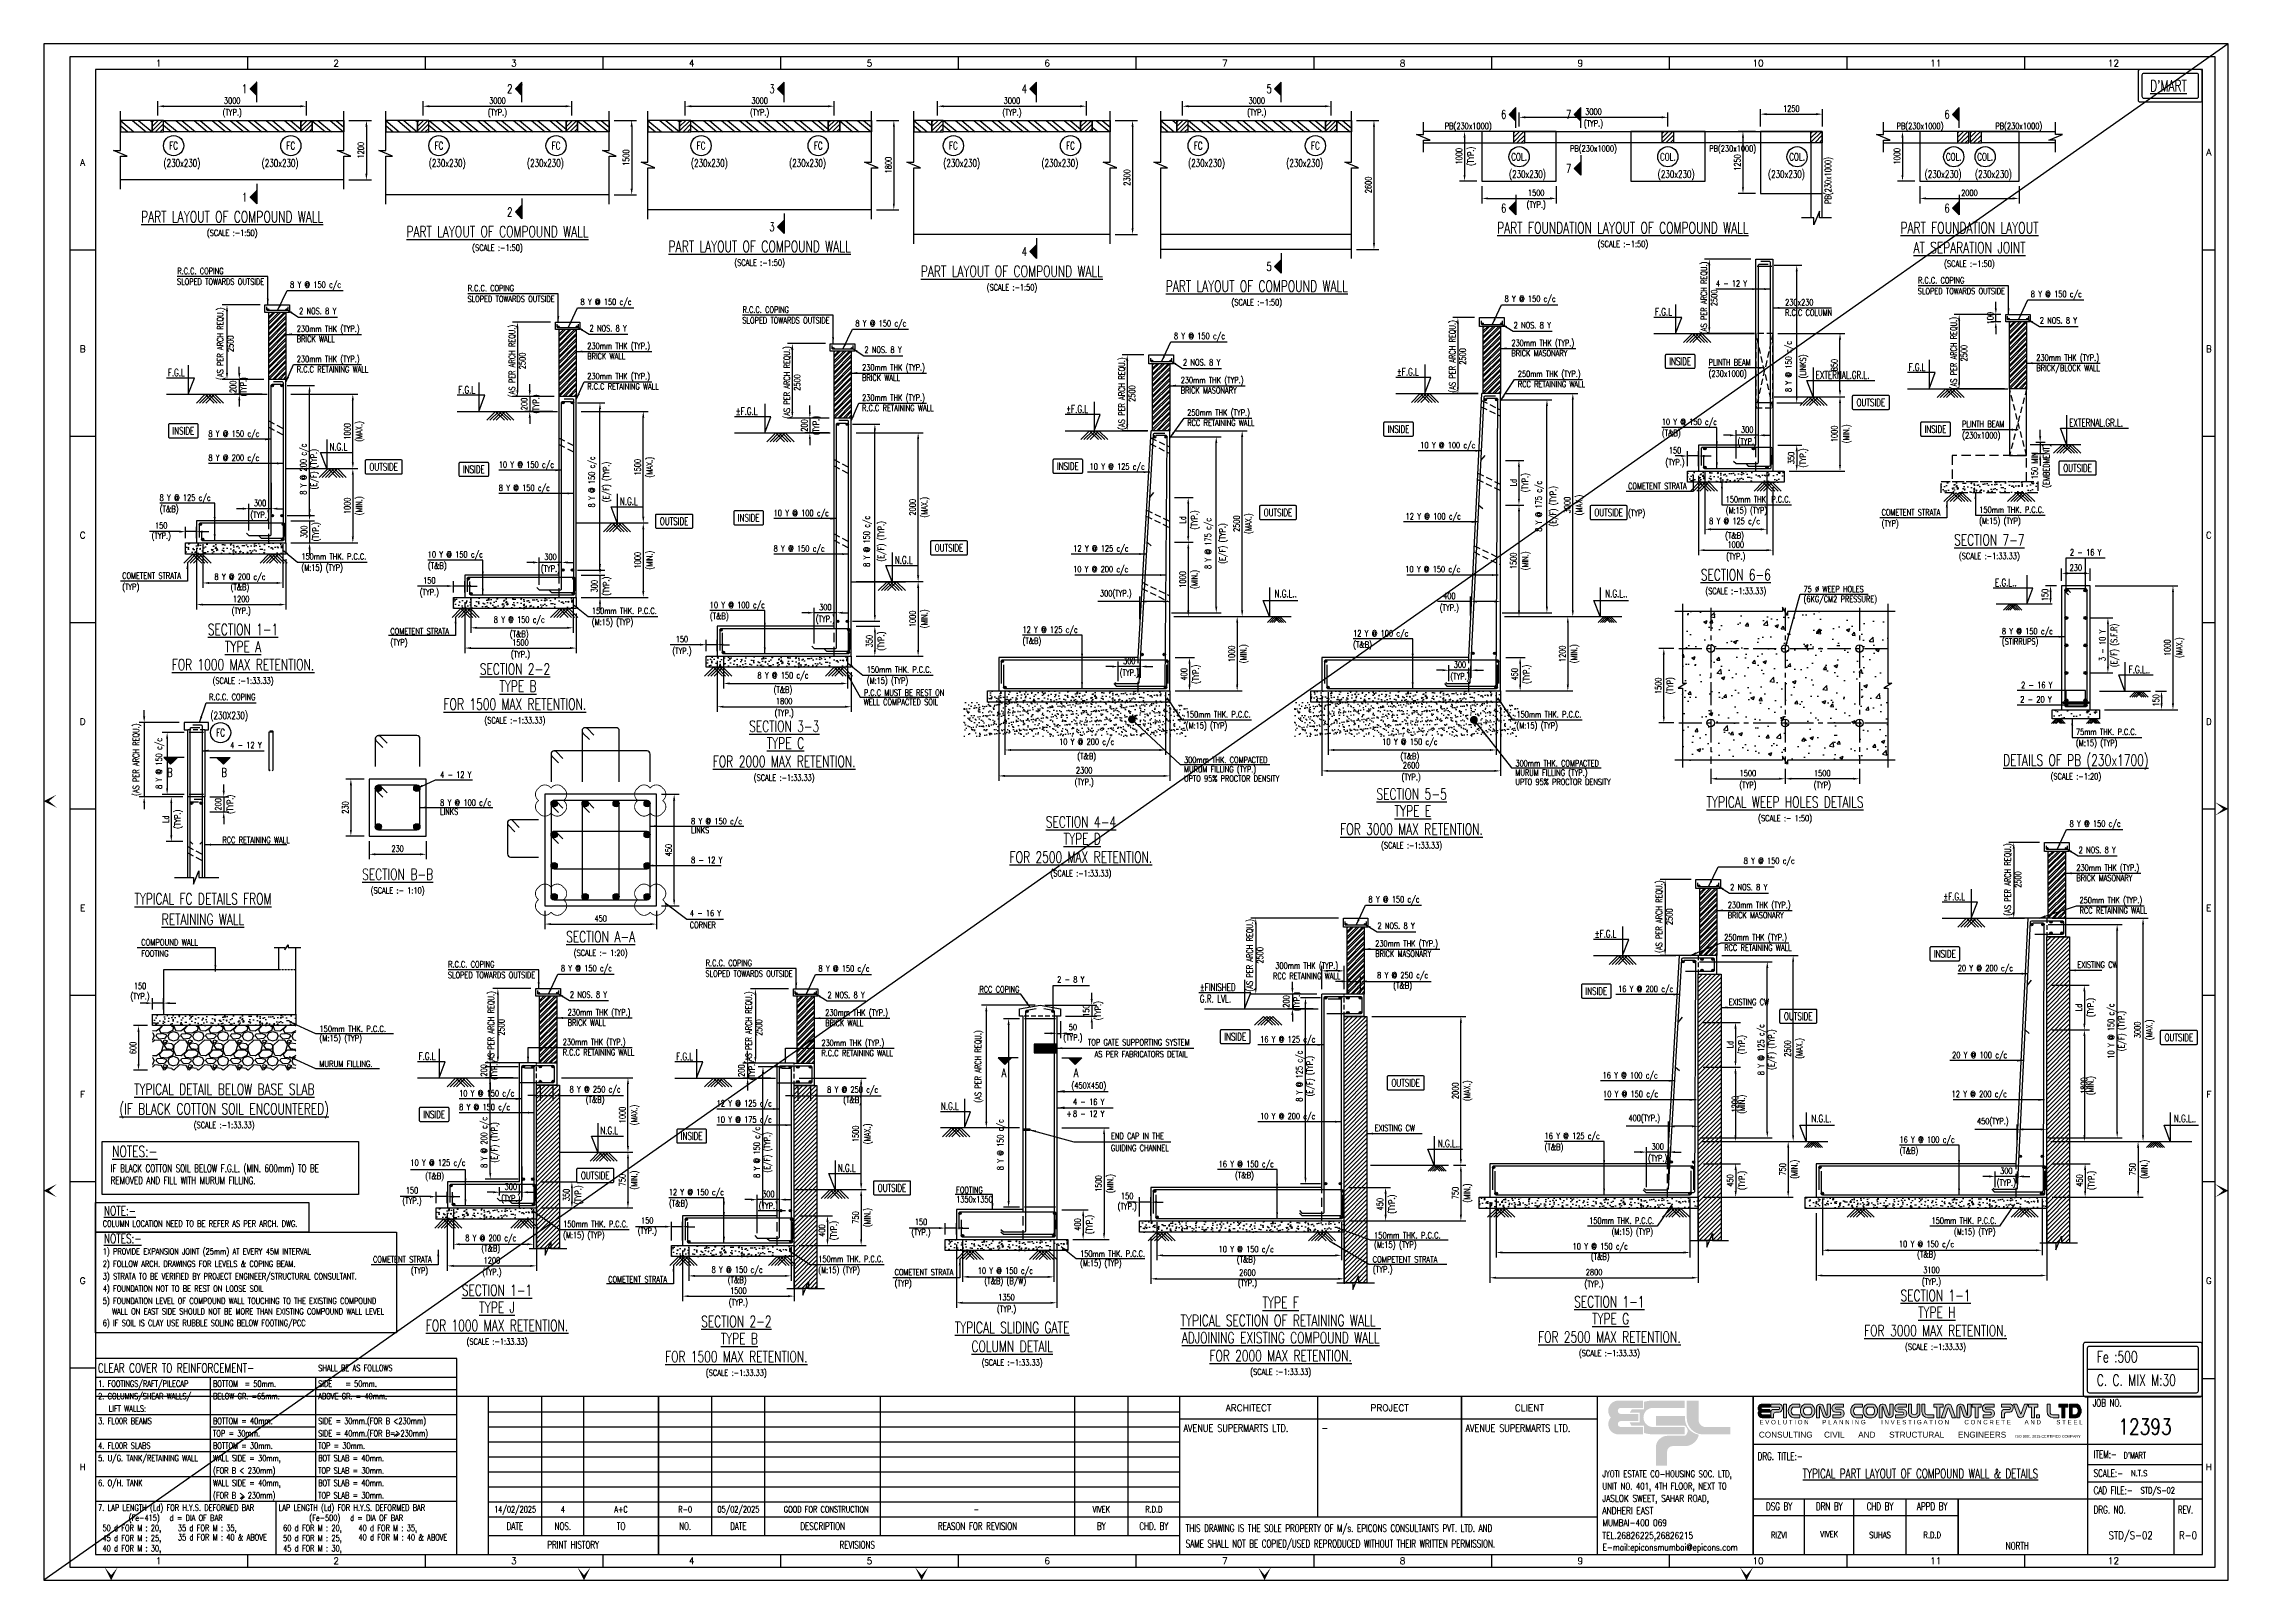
# Model space of a CAD drawing. Header units: millimetres. Extents: x 2843046 to 3042813, y -234641 to -168101.
# Drawn here: x 2843046 to 2931158, y -230084 to -168101 of the extents above; entities that cross this region are included whole.
import ezdxf
from ezdxf.enums import TextEntityAlignment as Align

# ---------------------------------------------------------------- set-up
doc = ezdxf.new("R2010")
doc.units = ezdxf.units.MM
doc.header["$MEASUREMENT"] = 0
doc.header["$PDMODE"] = 34
doc.header["$PDSIZE"] = -5
for name, pattern in [('CENTER', [2, 1.25, -0.25, 0.25, -0.25]), ('CENTER2', [28.575, 19.05, -3.175, 3.175, -3.175]), ('Hidden', [0.375, 0.25, -0.125])]:
    doc.linetypes.add(name, pattern=pattern)
for name, color, linetype, lineweight in [('00 ECPL LOGO', 250, 'Continuous', 20), ('00 ELEV-2', 9, 'Continuous', 30), ('RIDE-PROFILE', 8, 'Continuous', 25)]:
    doc.layers.add(name, color=color, linetype=linetype, lineweight=lineweight)
for name, color, linetype in [('LINE CUT', 8, 'Continuous'), ('NO. BEAM', 3, 'Continuous'), ('notes', 1, 'Continuous'), ('PNA', 8, 'Continuous'), ('S- PILE CAP', 4, 'Continuous'), ('S-BEAM NO', 3, 'Continuous'), ('S-BEAM OUTER', 4, 'Continuous'), ('S-BEAM SIZES', 3, 'Continuous'), ('S-BRECK LINE', 8, 'Continuous'), ('S-CENTER LINE', 8, 'CENTER2'), ('S-CLOUD', 7, 'Continuous'), ('S-COLUMN', 1, 'Continuous'), ('S-COLUMN CIRCLE', 9, 'Continuous'), ('S-COLUMN HATCH', 8, 'Continuous'), ('S-COLUMN NO', 2, 'Continuous'), ('S-COLUMN SIZES', 2, 'Continuous'), ('S-CONCRET LINE', 4, 'Continuous'), ('S-CUT LINE', 8, 'Continuous'), ('S-DIM-1', 5, 'Continuous'), ('S-FILLING', 9, 'Continuous'), ('S-FOOTING', 4, 'Continuous'), ('S-HATCH', 253, 'Continuous'), ('S-LEVEL SECTION', 3, 'Continuous'), ('S-PCC', 9, 'Continuous'), ('S-REINFORCEMENT', 6, 'Continuous'), ('S-RETAINING WALL', 6, 'Continuous'), ('S-SECTION MARK', 1, 'Continuous'), ('S-STIRUPS)', 3, 'Continuous'), ('S-TEXT', 2, 'Continuous'), ('S-TEXT-1', 4, 'Continuous'), ('S-TITIL', 6, 'Continuous'), ('SCH-LINE', 7, 'Continuous'), ('SCHEDULE LINE', 7, 'Continuous'), ('SCHEDULE LINE-1', 7, 'Continuous'), ('SHEET', 7, 'Continuous'), ('TEXT', 7, 'Continuous'), ('TEXT (SHEET)', 4, 'Continuous'), ('TITLE', 6, 'Continuous')]:
    doc.layers.add(name, color=color, linetype=linetype)
doc.styles.add('ROMANS', font='simplex.shx', dxfattribs={"width": 0.7})
doc.styles.add('SEC. TEXT', font='arial.ttf', dxfattribs={"height": 180})
doc.dimstyles.new('dim10', dxfattribs={"dimtxt": 250, "dimasz": 250, "dimexe": 200, "dimexo": 200, "dimgap": 100, "dimtad": 1, "dimdec": 0, "dimlfac": 0.1, "dimzin": 0, "dimdsep": 46, "dimtxsty": 'ROMANS', "dimcen": 0, "dimclrd": 5, "dimclre": 5, "dimclrt": 4, "dimadec": 0, "dimazin": 0, "dimtfac": 1, "dimtdec": 0, "dimtix": 1, "dimtofl": 0, "dimtmove": 2, "dimatfit": 3, "dimfxl": 0, "dimtolj": 1, "dimtzin": 0, "dimlwd": -1, "dimlwe": -1, "dimarcsym": 0})
doc.dimstyles.new('dim100', dxfattribs={"dimtxt": 250, "dimasz": 250, "dimexe": 200, "dimexo": 200, "dimgap": 100, "dimtad": 1, "dimdec": 0, "dimzin": 0, "dimdsep": 46, "dimtxsty": 'ROMANS', "dimcen": 0, "dimclrd": 5, "dimclre": 5, "dimclrt": 4, "dimadec": 0, "dimazin": 0, "dimtfac": 1, "dimtdec": 0, "dimtix": 1, "dimtofl": 0, "dimtmove": 2, "dimatfit": 3, "dimfxl": 0, "dimtolj": 1, "dimtzin": 0, "dimlwd": -1, "dimlwe": -1, "dimarcsym": 0})
doc.dimstyles.new('dim20', dxfattribs={"dimtxt": 250, "dimasz": 250, "dimexe": 200, "dimexo": 200, "dimgap": 100, "dimtad": 1, "dimdec": 0, "dimlfac": 0.2, "dimzin": 0, "dimdsep": 46, "dimtxsty": 'ROMANS', "dimcen": 0, "dimclrd": 5, "dimclre": 5, "dimclrt": 4, "dimadec": 0, "dimazin": 0, "dimtfac": 1, "dimtdec": 0, "dimtix": 1, "dimtofl": 0, "dimtmove": 2, "dimatfit": 3, "dimfxl": 0, "dimtolj": 1, "dimtzin": 0, "dimlwd": -1, "dimlwe": -1, "dimarcsym": 0})
doc.dimstyles.new('dim33.33', dxfattribs={"dimtxt": 250, "dimasz": 250, "dimexe": 200, "dimexo": 200, "dimgap": 100, "dimtad": 1, "dimdec": 0, "dimlfac": 0.333331, "dimzin": 0, "dimdsep": 46, "dimtxsty": 'ROMANS', "dimcen": 0, "dimclrd": 5, "dimclre": 5, "dimclrt": 4, "dimadec": 0, "dimazin": 0, "dimtfac": 1, "dimtdec": 0, "dimtix": 1, "dimtofl": 0, "dimtmove": 2, "dimatfit": 3, "dimfxl": 0, "dimtolj": 1, "dimtzin": 0, "dimlwd": -1, "dimlwe": -1, "dimarcsym": 0})
doc.dimstyles.new('dim50', dxfattribs={"dimtxt": 250, "dimasz": 250, "dimexe": 200, "dimexo": 200, "dimgap": 100, "dimtad": 1, "dimdec": 0, "dimlfac": 0.5, "dimzin": 0, "dimdsep": 46, "dimtxsty": 'ROMANS', "dimcen": 0, "dimclrd": 5, "dimclre": 5, "dimclrt": 4, "dimadec": 0, "dimazin": 0, "dimtfac": 1, "dimtdec": 0, "dimtix": 1, "dimtofl": 0, "dimtmove": 2, "dimatfit": 3, "dimfxl": 0, "dimtolj": 1, "dimtzin": 0, "dimlwd": -1, "dimlwe": -1, "dimarcsym": 0})
pattern_1 = [(45, (-15469365.54, 1231386.5), (-88.38834765, 88.38834765), [])]
pattern_2 = [(45, (-15458666.43, 1231386.5), (-88.38834765, 88.38834765), [])]
pattern_3 = [(225, (2959247.954, -207170.16), (15.2387667, -15.2387667), [])]
pattern_4 = [(45, (-15448092.2, 1231386.5), (-88.38834765, 88.38834765), [])]
pattern_5 = [(45, (-15437916.37, 1231386.5), (-88.38834765, 88.38834765), [])]
pattern_6 = [(45, (-15428041.25, 1231386.5), (-88.38834765, 88.38834765), [])]
pattern_7 = [(45, (-15414461.37, 1230941.06), (-88.38834765, 88.38834765), [])]

msp = doc.modelspace()

# ---------------------------------------------------------------- texts
at = {"layer": 'S-BEAM NO', "style": 'ROMANS', "width": 0.7}
for p in [(2900503.6, -171418), (2918725.4, -171418), (2922707.9, -171418), (2905553.6, -172328), (2911168.6, -172328)]:
    msp.add_text('PB(230x1000)', height=250, dxfattribs=at).set_placement(p, align=Align.MIDDLE_CENTER)
msp.add_text('PB(230x1000)', height=250, rotation=90, dxfattribs=at).set_placement((2915008.6, -173616.5), align=Align.MIDDLE_CENTER)
at = {"layer": 'S-COLUMN NO', "style": 'ROMANS', "width": 0.7}
for s, p in [('FC', (2848287, -172215.1, 153353)), ('FC', (2853011.9, -172215.1, 153353)), ('FC', (2858986.1, -172215.1, 153353)), ('FC', (2863711, -172215.1, 153353)), ('FC', (2869560.3, -172215.1, 153353)), ('FC', (2874285.3, -172215.1, 153353)), ('FC', (2879736.2, -172215.1, 153353)), ('FC', (2884461.1, -172215.1, 153353)), ('FC', (2889611.3, -172215.1, 153353)), ('FC', (2894336.2, -172215.1, 153353)), ('COL.', (2902553.6, -172660.6)), ('COL.', (2908553.6, -172660.6)), ('COL.', (2913766.1, -172660.6)), ('COL.', (2920084.1, -172660.6)), ('COL.', (2921349.2, -172660.6)), ('FC', (2850180.5, -195891.6))]:
    msp.add_text(s, height=300, dxfattribs=at).set_placement(p, align=Align.MIDDLE)
at = {"layer": 'S-COLUMN SIZES', "style": 'ROMANS', "width": 0.7}
for s, p in [('(230x230)', (2847879.5, -172915.1, 153353)), ('(230x230)', (2851839.5, -172915.1, 153353)), ('(230x230)', (2858578.6, -172915.1, 153353)), ('(230x230)', (2862538.6, -172915.1, 153353)), ('(230x230)', (2869152.8, -172915.1, 153353)), ('(230x230)', (2873112.8, -172915.1, 153353)), ('(230x230)', (2879328.6, -172915.1, 153353)), ('(230x230)', (2883288.6, -172915.1, 153353)), ('(230x230)', (2889203.8, -172915.1, 153353)), ('(230x230)', (2893163.8, -172915.1, 153353)), ('(230x230)', (2902146.1, -173360.6)), ('(230x230)', (2908146.1, -173360.6)), ('(230x230)', (2912593.6, -173360.6)), ('(230x230)', (2918911.6, -173360.6)), ('(230x230)', (2920941.6, -173360.6)), ('(230X230)', (2849773, -195196.8))]:
    msp.add_text(s, height=300, dxfattribs=at).set_placement(p, align=Align.MIDDLE_LEFT)
at = {"layer": 'S-LEVEL SECTION', "style": 'ROMANS', "width": 0.7}
for s, p in [('F.G.L', (2908034.9, -178914.5, 23.7)), ('F.G.L', (2848052.5, -181366.3, 153378)), ('%%PF.G.L', (2897622.8, -181336.4, 1646062.9)), ('EXTERNAL.GR.L.', (2914515.1, -181464.5, 49.9)), ('F.G.L', (2918261.5, -181145.2, 23.7)), ('F.G.L', (2859767, -182059.2, 153378)), ('%%PF.G.L', (2870956.6, -182926.5, 153328.1)), ('%%PF.G.L', (2884286.6, -182836.4, 1646062.9)), ('EXTERNAL.GR.L.', (2924741.7, -183387.2, 49.9)), ('N.G.L', (2854573.2, -184366.3, 153378)), ('N.G.L', (2866287.7, -186559.2, 153378)), ('N.G.L', (2877374.2, -188926.5, 153328.1)), ('N.G.L..', (2892690.6, -190283.8, 54.2)), ('N.G.L..', (2906026.8, -190283.8, 1646092.2)), ('E.G.L..', (2921747.2, -189840.3, -32.1)), ('F.G.L..', (2927142.1, -193340.3, -32.1)), ('%%PF.G.L', (2919660, -202505.2, 0)), ('%%PF.G.L', (2905600.9, -204005.2, 0)), ('%%PFINISHED', (2889677.8, -206161.8, -19.4)), ('G.R. LVL.', (2889677.8, -206623.3, -29)), ('F.G.L', (2858167.4, -208939.9)), ('F.G.L', (2868554.8, -208951.1, -24.9)), ('N.G.L', (2879233, -210957.8, 153353)), ('N.G.L.', (2914340.1, -211452.6, -1646008.7)), ('N.G.L..', (2928962, -211452.6, 29.3)), ('N.G.L', (2865498.1, -211939.9, 24.9)), ('N.G.L..', (2899276.7, -212461.8, -19.4)), ('N.G.L', (2875075.5, -213451.1, -24.9))]:
    msp.add_text(s, height=300, dxfattribs=at).set_placement(p, align=Align.MIDDLE_LEFT)
at = {"layer": 'S-SECTION MARK', "style": 'ROMANS', "width": 0.7}
for s, p in [('1', (2851147.1, -169919, 153353)), ('2', (2861846.3, -169919, 153353)), ('3', (2872420.5, -169919, 153353)), ('4', (2882596.3, -169919, 153353)), ('5', (2892471.4, -169919, 153353)), ('6', (2901929.8, -170950.7)), ('7', (2904556.2, -170950.7)), ('6', (2919812.8, -170950.7)), ('7', (2904556.2, -173137.4)), ('1', (2851147.1, -174290, 153353)), ('2', (2861846.3, -174890, 153353)), ('3', (2872420.5, -175490, 153353)), ('6', (2901929.8, -174735.4)), ('6', (2919812.8, -174735.4)), ('4', (2882596.3, -176489.3, 153353)), ('5', (2892471.4, -177089.4, 153353)), ('B', (2848134.1, -197498.9)), ('B', (2850325.9, -197498.9)), ('A', (2881777.9, -209612.4, 153353)), ('A', (2884683.8, -209612.4, 153353))]:
    msp.add_text(s, height=350, dxfattribs=at).set_placement(p, align=Align.MIDDLE)
at = {"layer": 'S-TEXT', "style": 'ROMANS'}
for s, height, width, p in [('(SCALE :-1:50)', 250, 0.7, (2850649.5, -175732.2, 153353)), ('(SCALE :-1:50)', 250, 0.7, (2861348.6, -176332.2, 153353)), ('(SCALE :-1:50)', 250, 0.7, (2906738.9, -176177.7)), ('(SCALE :-1:50)', 250, 0.7, (2871922.8, -176932.2, 153353)), ('(SCALE :-1:50)', 250, 0.7, (2920716.6, -176977.7)), ('(SCALE :-1:50)', 250, 0.7, (2882098.6, -177931.6, 153353)), ('(SCALE :-1:50)', 250, 0.7, (2891973.8, -178531.7, 153353)), ('(SCALE :-1:33.33)', 250, 0.7, (2921520.6, -188768.7, 30.5)), ('(SCALE :-1:33.33)', 250, 0.7, (2911294, -190176.1, 30.5)), ('(SCALE :-1:33.33)', 250, 0.7, (2851086.5, -193797.5, 153328.1)), ('(SCALE :-1:33.33)', 250, 0.7, (2862051.1, -195395.3, 153353)), ('(SCALE :-1:33.33)', 250, 0.7, (2872912.5, -197703.7, 153330.8)), ('(SCALE :-1:20)', 250, 0.7, (2925009.4, -197654.1, -3.2)), ('(SCALE :- 1:50)', 250, 0.7, (2913282, -199341.4)), ('(SCALE :-1:33.33)', 250, 0.7, (2898216.9, -200436.4, 1646087.9)), ('(SCALE :-1:33.33)', 250, 0.7, (2884880.7, -201562.5, 49.9)), ('(SCALE :- 1:10)', 250, 0.7, (2857320.8, -202256.5)), ('(SCALE :- 1:20)', 250, 0.7, (2865509.5, -204773.3)), ('(SCALE :-1:33.33)', 250, 0.7, (2850326.8, -211719.2)), ('(SCALE :-1:33.33)', 250, 0.7, (2861331, -220452.9, -49.9)), ('(SCALE :-1:33.33)', 250, 0.7, (2882105.8, -221296.9, 153353)), ('(SCALE :-1:33.33)', 250, 0.7, (2906195, -220920.1, -1646013)), ('(SCALE :-1:33.33)', 250, 0.7, (2919349.1, -220663.2, 24.9)), ('(SCALE :-1:33.33)', 250, 0.7, (2870982.7, -221711.9, -49.9)), ('(SCALE :-1:33.33)', 250, 0.7, (2892937.3, -221675.1)), ('RIZVI', 250.9, 0.8, (2913033.6, -228255.1, 153353)), ('VIVEK', 250.9, 0.8, (2915063.7, -228222.5, 153353)), ('SUHAS', 250.9, 0.8, (2917109.9, -228255.1, 153353)), ('R.D.D', 250.9, 0.8, (2919215.6, -228255.1, 153353)), ('STD/S-02', 314.19, 0.8, (2927220, -228267.6, 153241.3)), ('R-0', 314.19, 0.8, (2929533.6, -228267.6, 153353))]:
    msp.add_text(s, height=height, dxfattribs=dict(at, width=width)).set_placement(p, align=Align.MIDDLE_CENTER)
at = {"layer": 'S-TEXT', "ltscale": 2500, "style": 'ROMANS', "width": 0.7}
for s, p in [('IF BLACK COTTON SOIL BELOW F.G.L. (MIN. 600mm) TO BE', (2845750.2, -213465.1)), ('REMOVED AND FILL WITH MURUM FILLING. ', (2845750.2, -213953))]:
    msp.add_text(s, height=300, dxfattribs=at).set_placement(p, align=Align.MIDDLE_LEFT)
at = {"layer": 'S-TEXT', "style": 'ROMANS'}
for s, height, width, p in [('COLUMN LOCATION NEED TO BE REFER AS PER ARCH. DWG.', 250, 0.7, (2845427.2, -215695.6, 153353)), ('1) PROVIDE EXPANSION JOINT (25mm) AT EVERY 45M INTERVAL', 250, 0.7, (2845427.2, -216818.2, 153353)), ('2) FOLLOW ARCH. DRAWINGS FOR LEVELS & COPING BEAM.', 250, 0.7, (2845427.2, -217318.2, 153353)), ('3) STRATA TO BE VERIFIED BY PROJECT ENGINEER/STRUCTURAL CONSULTANT.', 250, 0.7, (2845427.2, -217818.2, 153353)), ('4) FOUNDATION NOT TO BE REST ON LOOSE SOIL', 250, 0.7, (2845427.2, -218314.9, 153353)), ('5) FOUNDATION LEVEL OF COMPOUND WALL TOUCHING TO THE EXISTING COMPOUND', 250, 0.7, (2845427.2, -218811.6, 153353)), (' WALL ON EAST SIDE SHOULD NOT BE MORE THAN EXISTING COMPOUND WALL LEVEL ', 250, 0.7, (2845674.2, -219238, 153353)), ('6) IF SOIL IS CLAY USE RUBBLE SOLING BELOW FOOTING/PCC', 250, 0.7, (2845427.2, -219704, 153353)), ('CLEAR COVER TO REINFORCEMENT- ', 375, 0.7, (2845232.4, -221519.3, 134001.2)), ('AVENUE SUPERMARTS LTD.', 296.635, 0.8, (2889017.5, -223943.3, 153353)), ('AVENUE SUPERMARTS LTD.', 296.635, 0.8, (2900390.1, -223943.3, 153353)), ('-', 296.6, 0.8, (2894589.4, -223943.3, 153353)), ('N.T.S', 245.56, 0.8, (2927234.8, -225762.9, 153353)), ('STD/S-02', 245.56, 0.8, (2927617.6, -226454.8, 153353))]:
    msp.add_text(s, height=height, dxfattribs=dict(at, width=width)).set_placement(p, align=Align.MIDDLE_LEFT)
at = {"layer": 'S-TEXT', "style": 'ROMANS', "width": 0.7}
msp.add_text("D'MART", height=245.56, rotation=360, dxfattribs=at).set_placement((2926937.8, -225043.4, 153353), align=Align.MIDDLE_LEFT)
at = {"layer": 'S-TEXT-1', "style": 'ROMANS'}
for s, width, p in [('SLOPED TOWARDS OUTSIDE ', 0.7, (2848424.6, -177702.4, 153378)), ('R.C.C. COPING', 0.7, (2848434.3, -177269.3, 153378)), ('8 Y @ 150 c/c', 0.7, (2852982, -177820.6, 153378)), ('R.C.C. COPING', 0.7, (2860148.9, -177962.1, 153378)), ('4 - 12 Y', 0.7, (2910485.2, -177774.5, 24.9)), ('SLOPED TOWARDS OUTSIDE ', 0.7, (2918633.6, -178081.3, 24.9)), ('R.C.C. COPING', 0.7, (2918643.4, -177648.1, 24.9)), ('2 NOS. 8 Y', 0.7, (2853346.9, -178886.5, 153378)), ('SLOPED TOWARDS OUTSIDE ', 0.7, (2860139.1, -178395.3, 153378)), ('8 Y @ 150 c/c', 0.7, (2864696.6, -178513.4, 153378)), ('R.C.C. COPING', 0.7, (2871235.3, -178829.4, 153328.1)), ('8 Y @ 150 c/c', 0.7, (2901969.8, -178390.6, 1646062.9)), ('230x230', 0.7, (2913284.2, -178533.9, 24.9)), ('R.C.C COLUMN', 0.7, (2913284.2, -178948.2, 24.9)), ('8 Y @ 150 c/c', 0.7, (2923191.1, -178199.5, 24.9)), ('230mm THK (TYP.)', 0.7, (2853254.9, -179600.8, 153378)), ('2 NOS. 8 Y', 0.7, (2865061.4, -179579.3, 153378)), ('SLOPED TOWARDS OUTSIDE ', 0.7, (2871225.6, -179262.6, 153328.1)), ('8 Y @ 150 c/c', 0.7, (2875783, -179380.7, 153328.1)), ('8 Y @ 150 c/c', 0.7, (2888633.5, -179890.6, 1646062.9)), ('2 NOS. 8 Y', 0.7, (2902334.6, -179456.5, 1646062.9)), ('2 NOS. 8 Y', 0.7, (2923555.9, -179265.3, 24.9)), ('BRICK WALL', 0.7, (2853254.9, -180015.1, 153378)), ('230mm THK (TYP.)', 0.7, (2864969.4, -180293.7, 153378)), ('BRICK WALL', 0.7, (2864969.4, -180708, 153378)), ('2 NOS. 8 Y', 0.7, (2876147.8, -180446.6, 153328.1)), ('230mm THK (TYP.)', 0.7, (2902242.6, -180170.8, 1646062.9)), ('BRICK MASONARY', 0.7, (2902242.6, -180585.1, 1646062.9)), ('230mm THK (TYP.)', 0.7, (2923413.8, -180764.7, 24.9)), ('230mm THK (TYP.)', 0.7, (2853254.9, -180819.6, 153378)), ('R.C.C RETAINING WALL', 0.7, (2853254.9, -181233.9, 153378)), ('230mm THK (TYP.)', 0.7, (2864969.4, -181512.5, 153378)), ('230mm THK (TYP.)', 0.7, (2876055.8, -181161, 153328.1)), ('BRICK WALL', 0.7, (2876055.8, -181575.3, 153328.1)), ('230mm THK (TYP.)', 0.7, (2888906.3, -181670.8, 1646062.9)), ('2 NOS. 8 Y', 0.7, (2888998.3, -180956.5, 1646062.9)), ('250mm THK (TYP.)', 0.7, (2902502.6, -181418.7, 1646062.9)), ('PLINTH BEAM', 0.7, (2910196.1, -180957.4, 49.9)), ('(230x1000)', 0.7, (2910196.1, -181407.4, 24.9)), ('BRICK/BLOCK WALL', 0.7, (2923413.8, -181179, 24.9)), ('R.C.C RETAINING WALL', 0.7, (2864969.4, -181926.8, 153378)), ('230mm THK (TYP.)', 0.7, (2876055.8, -182379.8, 153328.1)), ('BRICK MASONARY', 0.7, (2888906.3, -182085.1, 1646062.9)), ('RCC RETAINING WALL', 0.7, (2902502.6, -181833, 1646062.9)), ('R.C.C RETAINING WALL', 0.7, (2876055.8, -182794.1, 153328.1)), ('250mm THK (TYP.)', 0.7, (2889166.3, -182979, 1646062.9)), ('RCC RETAINING WALL', 0.7, (2889166.3, -183393.2, 1646062.9)), ('10 Y @ 150 c/c', 0.7, (2908307.4, -183354.5, 30.5)), ('8 Y @ 150 c/c', 0.7, (2849687.8, -183833.2, 153378)), ('10 Y @ 100 c/c', 0.7, (2898567.2, -184295.7, 1646062.9)), ('(T&B)', 0.7, (2908314.4, -183804.5, 30.5)), ('PLINTH BEAM', 0.7, (2920422.7, -183445.2, 49.9)), ('(230x1000)', 0.7, (2920422.7, -183895.2, 24.9)), ('8 Y @ 200 c/c', 0.7, (2849687.8, -184805, 153378)), ('10 Y @ 150 c/c', 0.7, (2861402.4, -185079.2, 153378)), ('10 Y @ 125 c/c', 0.7, (2885231, -185157.7, 24.9)), ('8 Y @ 150 c/c', 0.7, (2861402.4, -186015.7, 153378)), ('COMETENT STRATA', 0.7, (2906948.3, -185944.4, 5.5)), ('8 Y @ 125 c/c', 0.7, (2847720.7, -186416.4, 153353)), ('(T&B)', 0.7, (2847727.6, -186866.4, 153353)), ('(M:15) (TYP)', 0.7, (2910884, -186926, 5.5)), ('150mm THK. P.C.C.', 0.7, (2910887, -186478.4, 5.5)), ('150mm THK. P.C.C.', 0.7, (2921113.6, -186901.2, 5.5)), ('10 Y @ 100 c/c', 0.7, (2872488.8, -187033.5, 153353)), ('12 Y @ 100 c/c', 0.7, (2897978.5, -187165.1, 1646062.9)), ('(TYP)', 0.7, (2906948.3, -187030.9, 5.5)), ('COMETENT STRATA', 0.7, (2917174.9, -187006.1, 5.5)), ('(TYP)', 0.7, (2917174.9, -187453.7, 5.5)), ('(M:15) (TYP)', 0.7, (2921110.6, -187348.7, 5.5)), ('10 Y @ 150 c/c', 0.7, (2858535.2, -188703.5, 153353)), ('8 Y @ 150 c/c', 0.7, (2872488.8, -188463.6, 153353)), ('12 Y @ 125 c/c', 0.7, (2884574.3, -188461.7, 24.9)), ('2 - 16 Y', 0.7, (2924771.9, -188620.1, -30.5)), ('COMETENT STRATA', 0.7, (2846213.9, -189562.7, 153328.1)), ('(M:15) (TYP)', 0.7, (2853438.1, -189233.3, 153328.1)), ('150mm THK. P.C.C.', 0.7, (2853441.1, -188785.8, 153328.1)), ('(T&B)', 0.7, (2858542.2, -189153.5, 153353)), ('10 Y @ 200 c/c', 0.7, (2884570.1, -189297.5, 0)), ('10 Y @ 150 c/c', 0.7, (2897961.7, -189297.5, 1646062.9)), ('(TYP)', 0.7, (2846213.9, -190010.3, 153328.1)), ('75 %%C WEEP HOLES', 0.7, (2914025.8, -190101.7, -5.5)), ('150mm THK. P.C.C.', 0.7, (2865155.6, -190978.6, 153328.1)), ('(T&B)', 0.7, (2869916.1, -191190.1, 153353)), ('10 Y @ 100 c/c', 0.7, (2869909.1, -190740.1, 153353)), ('(6KG/CM2 PRESSURE)', 0.7, (2914025.8, -190501.7, -5.5)), ('COMETENT STRATA', 0.7, (2857028.4, -191800.4, 153328.1)), ('(TYP)', 0.7, (2857028.4, -192248, 153328.1)), ('(M:15) (TYP)', 0.7, (2865152.6, -191426.2, 153328.1)), ('(T&B)', 0.7, (2882524.8, -192187.2, 24.9)), ('12 Y @ 125 c/c', 0.7, (2882524.8, -191737.2, 24.9)), ('12 Y @ 100 c/c', 0.7, (2895861.1, -191887.2, -1646013)), ('8 Y @ 150 c/c', 0.7, (2922024.3, -191799, -30.5)), ('(STIRRUPS)', 0.7, (2922024.3, -192213.3, -30.5)), ('(T&B)', 0.7, (2895861.1, -192337.2, -1646013)), ('(M:15) (TYP)', 0.7, (2876239, -193793.5, 153303.1)), ('150mm THK. P.C.C.', 0.7, (2876242.1, -193345.9, 153303.1)), ('R.C.C. COPING', 0.7, (2849718.5, -194449.9)), ('WELL COMPACTED SOIL', 0.7, (2876126.1, -194654.1, 1787937)), ('P.C.C MUST BE REST ON', 0.7, (2876126.1, -194277.5, 1787937)), ('2 - 20 Y', 0.7, (2922765.9, -194552.8, -32.1)), ('2 - 16 Y', 0.7, (2922799.3, -193973, -32.1)), ('(M:15) (TYP)', 0.7, (2889107.2, -195604.1, 24.9)), ('(M:15) (TYP)', 0.7, (2889107.2, -195604.1, 24.9)), ('150mm THK. P.C.C.', 0.7, (2889110.2, -195156.5, 24.9)), ('150mm THK. P.C.C.', 0.7, (2889110.2, -195156.5, 24.9)), ('(M:15) (TYP)', 0.7, (2902443.4, -195604.1, 24.9)), ('(M:15) (TYP)', 0.7, (2902443.4, -195604.1, 24.9)), ('150mm THK. P.C.C.', 0.7, (2902446.5, -195156.5, 24.9)), ('150mm THK. P.C.C.', 0.7, (2902446.5, -195156.5, 24.9)), ('4 - 12 Y', 0.7, (2850567.4, -196395.2)), ('75mm THK. P.C.C.', 0.7, (2925014.5, -195858.7, -57)), ('(M:15) (TYP)', 0.7, (2925011.5, -196306.3, -57)), ('300mm THK. COMPACTED', 0.7, (2889039.3, -196989.8)), ('MURUM FILLING (TYP.)', 0.7, (2889039.3, -197366.4)), ('300mm THK. COMPACTED', 0.7, (2902404.4, -197125.7, 110.9)), ('MURUM FILLING (TYP.)', 0.7, (2902404.4, -197502.2, 110.9)), ('4 - 12 Y', 0.7, (2859033.8, -197588.6)), ('UPTO 95%%% PROCTOR DENSITY', 0.7, (2889039.3, -197741.4)), ('UPTO 95%%% PROCTOR DENSITY', 0.7, (2902404.4, -197877.2, 110.9)), ('8 Y @ 100 c/c', 0.7, (2859033.8, -198713.2)), ('LINKS', 0.7, (2859033.8, -199077.5)), ('8 Y @ 150 c/c', 0.7, (2869155.3, -199461.9)), ('LINKS', 0.7, (2869155.3, -199826.2)), ('8 Y @ 150 c/c', 0.7, (2924757, -199559.4, 0)), ('RCC RETAINING WALL', 0.7, (2850251.3, -200220.4)), ('8 Y @ 150 c/c', 0.7, (2911612.6, -201059.4, 0)), ('2 NOS. 8 Y', 0.7, (2925121.8, -200625.3, 0)), ('8 - 12 Y', 0.7, (2869155.3, -201029.4)), ('230mm THK (TYP.)', 0.7, (2925029.8, -201339.7, 0)), ('BRICK MASONARY', 0.7, (2925029.8, -201754, 0)), ('8 Y @ 150 c/c', 0.7, (2896477.2, -202616, -19.4)), ('2 NOS. 8 Y', 0.7, (2911062.7, -202125.3, 0)), ('250mm THK (TYP.)', 0.7, (2925157.2, -202647.8, 1646038)), ('4 - 16 Y', 0.7, (2869103.5, -203172.8)), ('CORNER', 0.7, (2869103.5, -203652.8)), ('230mm THK (TYP.)', 0.7, (2910970.7, -202839.7, 0)), ('BRICK MASONARY', 0.7, (2910970.7, -203254, 0)), ('RCC RETAINING WALL', 0.7, (2925157.2, -203062.1, 1646038)), ('COMPOUND WALL ', 0.8, (2846978.2, -204351.1, 189.6)), ('230mm THK (TYP.)', 0.7, (2896750, -204396.3, -19.4)), ('2 NOS. 8 Y', 0.7, (2896842, -203681.9, -19.4)), ('250mm THK (TYP.)', 0.7, (2910826.2, -204147.8, 0)), ('FOOTING', 0.8, (2846978.2, -204798.6, 189.6)), ('R.C.C. COPING', 0.7, (2859359.2, -205237.8)), ('8 Y @ 150 c/c', 0.7, (2863907, -205394.1)), ('R.C.C. COPING', 0.7, (2869746.7, -205181.9, -24.9)), ('8 Y @ 150 c/c', 0.7, (2874294.4, -205405.3, -24.9)), ('BRICK MASONARY', 0.7, (2896750, -204810.6, -19.4)), ('RCC RETAINING WALL', 0.7, (2910826.2, -204562.1, 0)), ('20 Y @ 200 c/c', 0.7, (2920249, -205389.3)), ('EXISTING CW', 0.7, (2925064.7, -205253.6, -1646062.9)), ('SLOPED TOWARDS OUTSIDE ', 0.7, (2859349.5, -205671)), ('SLOPED TOWARDS OUTSIDE ', 0.7, (2869736.9, -205615, -24.9)), ('RCC COPING', 0.7, (2880782.9, -206245.8, 153353)), ('2 - 8 Y', 0.7, (2883923.1, -205847.9, 153353)), ('16 Y @ 200 c/c', 0.7, (2906545.3, -206227.5, -1646038)), ('230mm THK (TYP.)', 0.7, (2864179.8, -207174.4)), ('2 NOS. 8 Y', 0.7, (2864271.8, -206460)), ('230mm THK (TYP.)', 0.7, (2874567.2, -207185.6, -24.9)), ('2 NOS. 8 Y', 0.7, (2874659.2, -206471.2, -24.9)), ('EXISTING CW', 0.7, (2911005.6, -206753.6, -1646062.9)), ('150mm THK. P.C.C.', 0.8, (2854163.5, -207838.2, 189.6)), ('BRICK WALL', 0.7, (2864179.8, -207588.7)), ('BRICK WALL', 0.7, (2874567.2, -207599.9, -24.9)), ('(M:15) (TYP)', 0.8, (2854163.5, -208214.8, 189.6)), ('230mm THK (TYP.)', 0.7, (2863980.2, -208369.2)), ('R.C.C RETAINING WALL', 0.7, (2863980.2, -208783.5)), ('230mm THK (TYP.)', 0.7, (2874413, -208404.4, -24.9)), ('R.C.C RETAINING WALL', 0.7, (2874413, -208818.6, -24.9)), ('TOP GATE SUPPORTING SYSTEM', 0.7, (2885166.1, -208380.7, 153353)), ('  AS PER FABRICATORS DETAIL', 0.7, (2885166.1, -208860.7, 153353)), ('16 Y @ 125 c/c', 0.7, (2892110.4, -208259.6, -19.4)), ('20 Y @ 100 c/c', 0.7, (2920015.7, -208893.9, 0)), ('MURUM FILLING. ', 0.8, (2854163.5, -209250.2, 189.6)), ('16 Y @ 100 c/c', 0.7, (2905920.2, -209710.7, -1646038)), ('10 Y @ 150 c/c', 0.7, (2859802.7, -210440)), ('(450X450)', 0.7, (2884498.5, -210123.7, 153353)), ('10 Y @ 150 c/c', 0.7, (2905939.8, -210466.3, -1646038)), ('12 Y @ 200 c/c', 0.7, (2919998.9, -210466.3, 0)), ('8 Y @ 150 c/c', 0.7, (2859802.7, -210996.1)), ('12 Y @ 125 c/c', 0.7, (2870190.1, -210847.4, -24.9)), ('10 Y @ 175 c/c', 0.7, (2870190.1, -211498, -24.9)), ('+ ', 0.7, (2884292, -211265.2, 153353)), ('4 - 16 Y', 0.7, (2884560.7, -210785.2, 153353)), ('8 - 12 Y', 0.7, (2884560.7, -211265.2, 153353)), ('10 Y @ 200 c/c', 0.7, (2892110.4, -211361.2, -19.4)), ('END CAP IN THE', 0.7, (2886091.3, -212162, 153353)), ('EXISTING CW', 0.7, (2896724.9, -211839.2, -19.4)), ('16 Y @ 125 c/c', 0.7, (2903581.8, -212156, -1646038)), ('16 Y @ 100 c/c', 0.7, (2917898.3, -212306, -1646038)), ('10 Y @ 125 c/c', 0.7, (2857835.6, -213240, -24.9)), ('GUIDING CHANNEL', 0.7, (2886091.3, -212642, 153353)), ('16 Y @ 150 c/c', 0.7, (2890437.3, -213292.2, -19.4)), ('(T&B)', 0.7, (2903581.8, -212606, -1646038)), ('(T&B)', 0.7, (2917898.3, -212756, -1646038)), ('(T&B)', 0.7, (2858435.7, -213777.8, -24.9)), ('(T&B)', 0.7, (2891097.2, -213742.2, -19.4)), ('(T&B)', 0.7, (2868267.9, -214876.1, -24.9)), ('12 Y @ 150 c/c', 0.7, (2868261, -214426.1, -24.9)), ('FOOTING', 0.7, (2879847.6, -214336, 153353)), ('1350x1350', 0.7, (2879847.6, -214712.6, 153353)), ('150mm THK. P.C.C.', 0.7, (2863998.9, -215710.7, -49.9)), ('(M:15) (TYP)', 0.7, (2863995.9, -216158.3, -49.9)), ('(M:15) (TYP)', 0.8, (2896700.8, -216542.1, 170.2)), ('150mm THK. P.C.C.', 0.8, (2896700.8, -216165.5, 170.2)), ('COMETENT STRATA', 0.7, (2856328.8, -217136.3, -49.9)), ('(TYP)', 0.7, (2857858.6, -217589.5)), ('(M:15) (TYP)', 0.7, (2874288.1, -217568.1, -49.9)), ('150mm THK. P.C.C.', 0.7, (2874291.2, -217120.5, -49.9)), ('COMETENT STRATA', 0.7, (2877366.1, -217654.1, 153353)), ('(M:15) (TYP)', 0.7, (2884847.5, -217288, 153353)), ('150mm THK. P.C.C.', 0.7, (2884847.5, -216911.5, 153353)), ('COMPETENT STRATA', 0.8, (2896645.4, -217140.9, 170.2)), ('(TYP.)', 0.8, (2896653.9, -217541.7, 170.2)), ('COMETENT STRATA', 0.7, (2865816.2, -217942.3, -49.9)), ('(TYP)', 0.7, (2877366.1, -218101.7, 153353)), ('1. FOOTINGS/RAFT/PILECAP', 0.7, (2845241.5, -222155.2, 134001.2)), ('BOTTOM  = 50mm.', 0.7, (2849875.2, -222155.2, 134001.2)), ('SHALL BE AS FOLLOWS', 0.7, (2854117.1, -221519.3, 134001.2)), ('SIDE    = 50mm.', 0.7, (2854117.1, -222155.2, 134001.2)), ('2. COLUMNS/SHEAR WALLS/', 0.7, (2845241.5, -222655.2, 134001.2)), ('BELOW GR. =65mm.', 0.7, (2849875.2, -222655.2, 134001.2)), ('ABOVE GR. = 40mm.', 0.7, (2854117.1, -222655.2, 134001.2)), ('3. FL00R BEAMS', 0.7, (2845241.5, -223655.2, 134001.2)), ('LIFT WALLS:', 0.7, (2845667.8, -223155.2, 134001.2)), ('BOTTOM = 40mm.', 0.7, (2849875.2, -223655.2, 134001.2)), ('SIDE = 30mm.(FOR B <230mm)', 0.7, (2854117.1, -223655.2, 134001.2)), ('4. FL00R SLABS', 0.7, (2845241.5, -224655.2, 134001.2)), ('TOP = 30mm.', 0.7, (2849875.2, -224155.2, 134001.2)), ('BOTTOM = 30mm.', 0.7, (2849875.2, -224655.2, 134001.2)), ('TOP = 30mm.', 0.7, (2854117.1, -224655.2, 134001.2)), ('SIDE = 40mm.(FOR B=>230mm)', 0.7, (2854117.1, -224155.2, 134001.2)), ('5. U/G. TANK/RETAINING WALL', 0.7, (2845241.5, -225155.2, 134001.2)), ('WALL SIDE = 30mm,', 0.7, (2849875.2, -225155.2, 134001.2)), ('(FOR B < 230mm)', 0.7, (2849875.2, -225655.2, 134001.2)), ('TOP SLAB = 30mm.', 0.7, (2854117.1, -225655.2, 134001.2)), ('BOT SLAB = 40mm.', 0.7, (2854117.1, -225155.2, 134001.2)), ('6. O/H. TANK', 0.7, (2845241.5, -226155.2, 134001.2)), ('WALL SIDE = 40mm,', 0.7, (2849875.2, -226155.2, 134001.2)), ('BOT SLAB = 40mm.', 0.7, (2854117.1, -226155.2, 134001.2)), ('7. LAP LENGTH (Ld) FOR H.Y.S. DEFORMED BAR', 0.7, (2845241.5, -227155.2, 134001.2)), ('(FOR B > 230mm)', 0.7, (2849875.2, -226655.2, 134001.2)), ('LAP LENGTH (Ld) FOR H.Y.S. DEFORMED BAR', 0.7, (2852523.4, -227155.2, 134001.2)), ('TOP SLAB = 30mm.', 0.7, (2854117.1, -226655.2, 134001.2)), ('50 d FOR M : 20,', 0.7, (2845418.9, -227973.3, 134001.2)), ('(Fe-415)   d = DIA OF BAR', 0.7, (2846476.5, -227564.3, 134001.2)), ('35 d FOR M : 35,', 0.7, (2848459, -227973.3, 134001.2)), ('60 d FOR M : 20,', 0.7, (2852700.9, -227973.3, 134001.2)), ('(Fe-500)   d = DIA OF BAR', 0.7, (2853758.4, -227564.3, 134001.2)), ('40 d FOR M : 35,', 0.7, (2855740.9, -227973.3, 134001.2)), ('45 d FOR M : 25,', 0.7, (2845418.9, -228382.4, 134001.2)), ('40 d FOR M : 30,', 0.7, (2845418.9, -228791.5, 134001.2)), ('35 d FOR M : 40 & ABOVE', 0.7, (2848462.8, -228346.7, 134001.2)), ('50 d FOR M : 25,', 0.7, (2852700.9, -228382.4, 134001.2)), ('45 d FOR M : 30,', 0.7, (2852700.9, -228791.5, 134001.2)), ('40 d FOR M : 40 & ABOVE', 0.7, (2855744.7, -228346.7, 134001.2))]:
    msp.add_text(s, height=250, dxfattribs=dict(at, width=width)).set_placement(p, align=Align.MIDDLE_LEFT)
at = {"layer": 'S-TEXT-1', "style": 'ROMANS', "width": 0.7}
for s, p in [('150mm THK. P.C.C.', (2905380.2, -215575.4, -1646038)), ('150mm THK. P.C.C.', (2905380.2, -215575.4, -1646038)), ('(M:15) (TYP)', (2906283.3, -216022.9, -1646038)), ('(M:15) (TYP)', (2906283.3, -216022.9, -1646038)), ('150mm THK. P.C.C.', (2919189.8, -215575.4, -1646062.9)), ('150mm THK. P.C.C.', (2919189.8, -215575.4, -1646062.9)), ('(M:15) (TYP)', (2920092.8, -216022.9, -1646062.9)), ('(M:15) (TYP)', (2920092.8, -216022.9, -1646062.9))]:
    msp.add_text(s, height=250, rotation=360, dxfattribs=at).set_placement(p, align=Align.MIDDLE_LEFT)
at = {"layer": 'S-TITIL', "style": 'ROMANS', "width": 0.7}
for s, p in [('%%UPART LAYOUT OF COMPOUND WALL', (2850649.5, -175082.2, 153353)), ('%%UPART FOUNDATION LAYOUT OF COMPOUND WALL', (2906738.9, -175527.7)), ('%%UPART FOUNDATION LAYOUT', (2920716.6, -175527.7)), ('%%UPART LAYOUT OF COMPOUND WALL', (2861348.6, -175682.2, 153353)), ('%%UPART LAYOUT OF COMPOUND WALL', (2871922.8, -176282.2, 153353)), ('%%UAT SEPARATION JOINT', (2920716.6, -176327.7)), ('%%UPART LAYOUT OF COMPOUND WALL', (2882098.6, -177281.6, 153353)), ('%%UPART LAYOUT OF COMPOUND WALL', (2891973.8, -177881.7, 153353)), ('%%USECTION 7-7', (2921520.6, -188118.7, 30.5)), ('%%USECTION 6-6', (2911294, -189526.1, 30.5)), ('%%USECTION 1-1', (2851086.5, -191728.8, 153328.1)), ('%%UFOR 1000 MAX RETENTION.', (2851086.5, -193147.5, 153328.1)), ('%%UTYPE A', (2851086.5, -192420.3, 153328.1)), ('%%USECTION 2-2', (2862051.1, -193326.6, 153353)), ('%%UTYPE B', (2862174.4, -194018.1, 153328.1)), ('%%UFOR 1500 MAX RETENTION.', (2862051.1, -194745.3, 153353)), ('%%USECTION 3-3', (2872912.5, -195635, 153330.8)), ('%%UTYPE C', (2872965.1, -196316.3, 153353)), ('%%UFOR 2000 MAX RETENTION.', (2872912.5, -197053.7, 153330.8)), ('%%UDETAILS OF PB (230x1700)', (2925009.4, -197004.1, -3.2)), ('%%USECTION 5-5', (2898216.9, -198367.7, 1646087.9)), ('%%UTYPE E', (2898269.5, -199049, 1646110.1)), ('%%UTYPICAL WEEP HOLES DETAILS', (2913282, -198691.4)), ('%%USECTION 4-4', (2884880.7, -199493.8, 49.9)), ('%%UTYPE D', (2884933.2, -200175.1, 72.1)), ('%%UFOR 3000 MAX RETENTION.', (2898216.9, -199786.4, 1646087.9)), ('%%UFOR 2500 MAX RETENTION.', (2884880.7, -200912.5, 49.9)), ('%%USECTION B-B', (2857320.8, -201606.5)), ('%%USECTION A-A', (2865509.5, -204123.3)), ('%%UTYPICAL DETAIL BELOW BASE SLAB', (2850326.8, -210275.7)), ('%%U(IF BLACK COTTON SOIL ENCOUNTERED)', (2850326.8, -211069.2)), ('%%USECTION 1-1', (2861331, -218384.2, -49.9)), ('%%USECTION 1-1', (2919349.1, -218594.5, 24.9)), ('%%UTYPE J', (2861331, -219075.7, -49.9)), ('%%UTYPICAL SECTION OF RETAINING WALL ', (2892937.3, -219606.4)), ('%%UTYPE F', (2892937.3, -218879.2)), ('%%USECTION 1-1', (2906195, -218851.4, -1646013)), ('%%UTYPE G', (2906247.6, -219532.7, -1645990.8)), ('%%UTYPE H', (2919401.7, -219275.8, 47.1)), ('%%UFOR 1000 MAX RETENTION.', (2861331, -219802.9, -49.9)), ('%%USECTION 2-2', (2870982.7, -219643.2, -49.9)), ('%%UTYPE B', (2871106, -220334.7, -74.8)), ('%%UTYPICAL SLIDING GATE', (2882105.8, -219885.2, 153353)), ('%%UADJOINING EXISTING COMPOUND WALL', (2892937.3, -220297.9)), ('%%UFOR 2500 MAX RETENTION.', (2906195, -220270.1, -1646013)), ('%%UFOR 3000 MAX RETENTION.', (2919349.1, -220013.2, 24.9)), ('%%UFOR 1500 MAX RETENTION.', (2870982.7, -221061.9, -49.9)), ('%%UCOLUMN DETAIL', (2882105.8, -220646.9, 153353)), ('%%UFOR 2000 MAX RETENTION.', (2892937.3, -221025.1))]:
    msp.add_text(s, height=450, dxfattribs=at).set_placement(p, align=Align.MIDDLE_CENTER)
at = {"layer": 'S-TITIL', "color": 6, "style": 'ROMANS', "width": 0.7}
for s, p in [('%%UTYPICAL FC DETAILS FROM', (2849471.1, -202597.6)), ('%%URETAINING WALL', (2849471.1, -203421.8))]:
    msp.add_text(s, height=450, dxfattribs=at).set_placement(p, align=Align.MIDDLE_CENTER)
at = {"layer": 'S-TITIL', "ltscale": 2500, "style": 'ROMANS', "width": 0.7}
msp.add_text('%%UNOTES:-', height=450, dxfattribs=at).set_placement((2845807.4, -212782.7), align=Align.MIDDLE_LEFT)
at = {"layer": 'S-TITIL', "style": 'ROMANS', "width": 0.7}
for s, p in [('%%UNOTE:-', (2845474.8, -215177.1, 153353)), ('%%UNOTES:-', (2845474.8, -216299.7, 153353))]:
    msp.add_text(s, height=375, dxfattribs=at).set_placement(p, align=Align.MIDDLE_LEFT)
at = {"layer": 'S-TITIL', "color": 1, "style": 'ROMANS'}
for s, height, width, p in [('12393', 628.37, 0.8, (2927796.9, -223887.4, 153353)), ('%%UTYPICAL PART LAYOUT OF COMPOUND WALL & DETAILS', 369.744, 0.7, (2918740, -225776.7, 153353))]:
    msp.add_text(s, height=height, dxfattribs=dict(at, width=width)).set_placement(p, align=Align.MIDDLE_CENTER)
at = {"layer": 'TEXT', "color": 2, "style": 'ROMANS', "width": 0.7}
for s, height, p in [('14/02/2025', 261.86, (2862060, -227220.3, 153353)), ('4', 261.9, (2863984.7, -227220.3, 153353)), ('A+C', 261.86, (2866334.7, -227220.3, 153353)), ('R-0', 261.86, (2868918.8, -227220.3, 153353)), ('05/02/2025', 261.86, (2871065.8, -227220.3, 153353)), ('GOOD FOR CONSTRUCTION', 261.858, (2874606, -227220.3, 153353)), ('-', 261.9, (2880667.8, -227220.3, 153353)), ('VIVEK', 261.86, (2885705.7, -227220.3, 153353)), ('R.D.D', 261.86, (2887821.6, -227220.3, 153353))]:
    msp.add_text(s, height=height, dxfattribs=at).set_placement(p, align=Align.MIDDLE_CENTER)
at = {"layer": 'TITLE', "style": 'ROMANS', "width": 0.7}
for s, p in [("%%UD'MART", (2927999.9, -169798.5, 153353)), ('Fe :500', (2925855.3, -221068.1, 153353)), ('C. C. MIX M:30', (2925855.3, -222008.8, 153353))]:
    msp.add_text(s, height=450, dxfattribs=at).set_placement(p, align=Align.MIDDLE_LEFT)
at = {"layer": 'TITLE', "color": 2, "style": 'ROMANS', "width": 0.7}
for s, p in [('INSIDE', (2909050.1, -180914.4)), ('OUTSIDE', (2916742, -182571, 24.9)), ('INSIDE', (2848679.4, -183717.6, 153378)), ('INSIDE', (2897688.3, -183646.4, 1646062.9)), ('INSIDE', (2919347.6, -183648.9)), ('OUTSIDE', (2856759.6, -185172.8, 153378)), ('INSIDE', (2884352.1, -185146.4, 1646062.9)), ('INSIDE', (2860394, -185270.9, 153378)), ('OUTSIDE', (2925078.4, -185217.1)), ('OUTSIDE', (2868474.2, -187365.7, 153378)), ('INSIDE', (2871480.4, -187225.2, 153353)), ('OUTSIDE', (2892828.9, -187015.5, 54.2)), ('OUTSIDE', (2906165.1, -187015.5, 1646092.2)), ('OUTSIDE', (2879560.6, -188438, 153328.1)), ('INSIDE', (2919725.5, -204815.2, 0)), ('INSIDE', (2905666.4, -206315.2, 0)), ('OUTSIDE', (2913812, -207332.7, -1646008.7)), ('INSIDE', (2891102.3, -208154.6, -19.4)), ('OUTSIDE', (2929164.6, -208184.4, 29.3)), ('OUTSIDE', (2897980.5, -210020, -19.4)), ('INSIDE', (2858794.3, -211291.2)), ('INSIDE', (2869181.7, -212162.7, -24.9)), ('OUTSIDE', (2865291.3, -213754.7)), ('OUTSIDE', (2877261.9, -214257.6, -24.9))]:
    msp.add_text(s, height=300, dxfattribs=at).set_placement(p, align=Align.MIDDLE_CENTER)

# ---------------------------------------------------------------- blocks, each defined once
blk = doc.blocks.new('*D10')
at = {"layer": 'Defpoints', "color": 0, "lineweight": -2}
for p in [(2901377, -214630), (2909777, -215080), (2909777, -217879)]:
    blk.add_point(p, dxfattribs=at)
at = {"layer": 'S-DIM-1', "color": 5}
for p, q in [((2901377, -214830), (2901377, -218079)), ((2909777, -215280), (2909777, -218079)), ((2901627, -217879), (2909527, -217879))]:
    blk.add_line(p, q, dxfattribs=at)
at = {"layer": 'S-DIM-1', "color": 5, "lineweight": -2}
for points in [[(2901627, -217837), (2901627, -217921), (2901377, -217879)], [(2909527, -217921), (2909527, -217837), (2909777, -217879)]]:
    blk.add_solid(points, dxfattribs=at)
at = {"layer": 'S-DIM-1', "color": 4, "char_height": 250, "attachment_point": 5, "style": 'ROMANS'}
for s, insert in [('\\A1;2800', (2905577, -217654)), ('(TYP.)', (2905577, -218170))]:
    blk.add_mtext(s, dxfattribs=dict(at, insert=insert))
blk = doc.blocks.new('*D11')
at = {"layer": 'Defpoints', "color": 0, "lineweight": -2}
for p in [(2853649, -170624), (2847649, -171198), (2853649, -171198)]:
    blk.add_point(p, dxfattribs=at)
at = {"layer": 'S-DIM-1', "color": 5}
for p, q in [((2847649, -170998), (2847649, -170424)), ((2847899, -170624), (2853399, -170624)), ((2853649, -170998), (2853649, -170424))]:
    blk.add_line(p, q, dxfattribs=at)
at = {"layer": 'S-DIM-1', "color": 5, "lineweight": -2}
for points in [[(2847899, -170582), (2847899, -170666), (2847649, -170624)], [(2853399, -170666), (2853399, -170582), (2853649, -170624)]]:
    blk.add_solid(points, dxfattribs=at)
at = {"layer": 'S-DIM-1', "color": 4, "char_height": 250, "attachment_point": 5, "style": 'ROMANS'}
for s, insert in [('\\A1;(TYP.)', (2850649, -170915)), ('\\A1;3000', (2850649, -170399))]:
    blk.add_mtext(s, dxfattribs=dict(at, insert=insert))
blk = doc.blocks.new('*D12')
at = {"layer": 'Defpoints', "color": 0, "lineweight": -2}
for p in [(2855157, -171198), (2855157, -173598), (2856062, -173598)]:
    blk.add_point(p, dxfattribs=at)
at = {"layer": 'S-DIM-1', "color": 5}
for p, q in [((2855357, -171198), (2856262, -171198)), ((2856062, -171448), (2856062, -173348)), ((2855357, -173598), (2856262, -173598))]:
    blk.add_line(p, q, dxfattribs=at)
at = {"layer": 'S-DIM-1', "color": 5, "lineweight": -2}
for points in [[(2856104, -171448), (2856020, -171448), (2856062, -171198)], [(2856020, -173348), (2856104, -173348), (2856062, -173598)]]:
    blk.add_solid(points, dxfattribs=at)
at = {"layer": 'S-DIM-1', "color": 4, "insert": (2855837, -172398), "char_height": 250, "attachment_point": 5, "rotation": 90, "style": 'ROMANS'}
blk.add_mtext('\\A1;1200', dxfattribs=at)
blk = doc.blocks.new('*D13')
at = {"layer": 'Defpoints', "color": 0, "lineweight": -2}
for p in [(2864349, -170624), (2858349, -171198), (2864349, -171198)]:
    blk.add_point(p, dxfattribs=at)
at = {"layer": 'S-DIM-1', "color": 5}
for p, q in [((2858349, -170998), (2858349, -170424)), ((2858599, -170624), (2864099, -170624)), ((2864349, -170998), (2864349, -170424))]:
    blk.add_line(p, q, dxfattribs=at)
at = {"layer": 'S-DIM-1', "color": 5, "lineweight": -2}
for points in [[(2858599, -170582), (2858599, -170666), (2858349, -170624)], [(2864099, -170666), (2864099, -170582), (2864349, -170624)]]:
    blk.add_solid(points, dxfattribs=at)
at = {"layer": 'S-DIM-1', "color": 4, "char_height": 250, "attachment_point": 5, "style": 'ROMANS'}
for s, insert in [('\\A1;(TYP.)', (2861349, -170915)), ('\\A1;3000', (2861349, -170399))]:
    blk.add_mtext(s, dxfattribs=dict(at, insert=insert))
blk = doc.blocks.new('*D14')
at = {"layer": 'Defpoints', "color": 0, "lineweight": -2}
for p in [(2865857, -171198), (2865857, -174198), (2866761, -174198)]:
    blk.add_point(p, dxfattribs=at)
at = {"layer": 'S-DIM-1', "color": 5}
for p, q in [((2866057, -171198), (2866961, -171198)), ((2866761, -171448), (2866761, -173948)), ((2866057, -174198), (2866961, -174198))]:
    blk.add_line(p, q, dxfattribs=at)
at = {"layer": 'S-DIM-1', "color": 5, "lineweight": -2}
for points in [[(2866803, -171448), (2866719, -171448), (2866761, -171198)], [(2866719, -173948), (2866803, -173948), (2866761, -174198)]]:
    blk.add_solid(points, dxfattribs=at)
at = {"layer": 'S-DIM-1', "color": 4, "insert": (2866536, -172698), "char_height": 250, "attachment_point": 5, "rotation": 90, "style": 'ROMANS'}
blk.add_mtext('\\A1;1500', dxfattribs=at)
blk = doc.blocks.new('*D15')
at = {"layer": 'Defpoints', "color": 0, "lineweight": -2}
for p in [(2852222, -185613), (2851322, -186857), (2851322, -187941)]:
    blk.add_point(p, dxfattribs=at)
at = {"layer": 'S-DIM-1', "color": 5}
for p, q in [((2852222, -185813), (2852222, -187057)), ((2851322, -187741), (2851322, -186657))]:
    blk.add_line(p, q, dxfattribs=at)
at = {"layer": 'S-DIM-1', "color": 5, "lineweight": -3}
for p, q in [((2851072, -186857), (2850822, -186857)), ((2852222, -186857), (2851322, -186857)), ((2852472, -186857), (2852722, -186857))]:
    blk.add_line(p, q, dxfattribs=at)
at = {"layer": 'S-DIM-1', "color": 5, "lineweight": -2}
for points in [[(2851072, -186898), (2851072, -186815), (2851322, -186857)], [(2852472, -186815), (2852472, -186898), (2852222, -186857)]]:
    blk.add_solid(points, dxfattribs=at)
at = {"layer": 'S-DIM-1', "color": 4, "char_height": 250, "attachment_point": 5, "style": 'ROMANS'}
for s, insert in [('\\A1;300', (2851772, -186632)), ('(TYP.)', (2851772, -187147))]:
    blk.add_mtext(s, dxfattribs=dict(at, insert=insert))
blk = doc.blocks.new('*D16')
at = {"layer": 'Defpoints', "color": 0, "lineweight": -2}
for p in [(2852662, -181891), (2853768, -181891), (2852662, -187139)]:
    blk.add_point(p, dxfattribs=at)
at = {"layer": 'S-DIM-1', "color": 5}
for p, q in [((2852862, -181891), (2853968, -181891)), ((2852862, -187139), (2853968, -187139))]:
    blk.add_line(p, q, dxfattribs=at)
at = {"layer": 'S-DIM-1', "color": 5, "lineweight": -3}
blk.add_line((2853768, -186889), (2853768, -182141), dxfattribs=at)
at = {"layer": 'S-DIM-1', "color": 5, "lineweight": -2}
for points in [[(2853810, -182141), (2853727, -182141), (2853768, -181891)], [(2853727, -186889), (2853810, -186889), (2853768, -187139)]]:
    blk.add_solid(points, dxfattribs=at)
at = {"layer": 'S-DIM-1', "color": 4, "insert": (2853768, -185265), "char_height": 250, "attachment_point": 5, "rotation": 90, "style": 'ROMANS'}
blk.add_mtext('\\A1;{8 Y @ 200 c/c\\P(E/F) (TYP.)}', dxfattribs=at)
blk = doc.blocks.new('*D17')
at = {"layer": 'Defpoints', "color": 0, "lineweight": -2}
for p in [(2852812, -187341), (2852812, -188241), (2853768, -188241)]:
    blk.add_point(p, dxfattribs=at)
at = {"layer": 'S-DIM-1', "color": 5}
for p, q in [((2853012, -187341), (2853968, -187341)), ((2853012, -188241), (2853968, -188241))]:
    blk.add_line(p, q, dxfattribs=at)
at = {"layer": 'S-DIM-1', "color": 5, "lineweight": -3}
for p, q in [((2853768, -187091), (2853768, -186841)), ((2853768, -187341), (2853768, -188241)), ((2853768, -188491), (2853768, -188741))]:
    blk.add_line(p, q, dxfattribs=at)
at = {"layer": 'S-DIM-1', "color": 5, "lineweight": -2}
for points in [[(2853727, -187091), (2853810, -187091), (2853768, -187341)], [(2853810, -188491), (2853727, -188491), (2853768, -188241)]]:
    blk.add_solid(points, dxfattribs=at)
at = {"layer": 'S-DIM-1', "color": 4, "char_height": 250, "attachment_point": 5, "rotation": 90, "style": 'ROMANS'}
for s, insert in [('\\A1;300', (2853543, -187791)), ('(TYP.)', (2854059, -187791))]:
    blk.add_mtext(s, dxfattribs=dict(at, insert=insert))
blk = doc.blocks.new('*D18')
at = {"layer": 'Defpoints', "color": 0, "lineweight": -2}
for p in [(2849462, -188091), (2852689, -188091), (2852689, -189854)]:
    blk.add_point(p, dxfattribs=at)
at = {"layer": 'S-DIM-1', "color": 5}
for p, q in [((2849462, -188291), (2849462, -190054)), ((2852689, -188291), (2852689, -190054)), ((2849712, -189854), (2852439, -189854))]:
    blk.add_line(p, q, dxfattribs=at)
at = {"layer": 'S-DIM-1', "color": 5, "lineweight": -2}
for points in [[(2849712, -189812), (2849712, -189895), (2849462, -189854)], [(2852439, -189895), (2852439, -189812), (2852689, -189854)]]:
    blk.add_solid(points, dxfattribs=at)
at = {"layer": 'S-DIM-1', "color": 4, "insert": (2850962, -189854), "char_height": 250, "attachment_point": 5, "style": 'ROMANS'}
blk.add_mtext('\\A1;{8 Y @ 200 c/c\\P(T&B)}', dxfattribs=at)
blk = doc.blocks.new('*D19')
at = {"layer": 'Defpoints', "color": 0, "lineweight": -2}
for p in [(2849212, -188241), (2852812, -188691), (2852812, -190726)]:
    blk.add_point(p, dxfattribs=at)
at = {"layer": 'S-DIM-1', "color": 5}
for p, q in [((2849212, -188441), (2849212, -190926)), ((2852812, -188891), (2852812, -190926)), ((2849462, -190726), (2852562, -190726))]:
    blk.add_line(p, q, dxfattribs=at)
at = {"layer": 'S-DIM-1', "color": 5, "lineweight": -2}
for points in [[(2849462, -190685), (2849462, -190768), (2849212, -190726)], [(2852562, -190768), (2852562, -190685), (2852812, -190726)]]:
    blk.add_solid(points, dxfattribs=at)
at = {"layer": 'S-DIM-1', "color": 4, "char_height": 250, "attachment_point": 5, "style": 'ROMANS'}
for s, insert in [('(TYP.)', (2851012, -191017)), ('\\A1;1200', (2851012, -190501))]:
    blk.add_mtext(s, dxfattribs=dict(at, insert=insert))
blk = doc.blocks.new('*D20')
at = {"layer": 'Defpoints', "color": 0, "lineweight": -2}
for p in [(2852812, -185241), (2852812, -188241), (2855514, -188241)]:
    blk.add_point(p, dxfattribs=at)
at = {"layer": 'S-DIM-1', "color": 5}
for p, q in [((2853012, -185241), (2855714, -185241)), ((2853012, -188241), (2855714, -188241))]:
    blk.add_line(p, q, dxfattribs=at)
at = {"layer": 'S-DIM-1', "color": 5, "lineweight": -3}
blk.add_line((2855514, -185491), (2855514, -187991), dxfattribs=at)
at = {"layer": 'S-DIM-1', "color": 5, "lineweight": -2}
for points in [[(2855556, -185491), (2855472, -185491), (2855514, -185241)], [(2855472, -187991), (2855556, -187991), (2855514, -188241)]]:
    blk.add_solid(points, dxfattribs=at)
at = {"layer": 'S-DIM-1', "color": 4, "char_height": 250, "attachment_point": 5, "rotation": 90, "style": 'ROMANS'}
for s, insert in [('\\A1;1000', (2855289, -186741)), ('(MIN.)', (2855805, -186741))]:
    blk.add_mtext(s, dxfattribs=dict(at, insert=insert))
blk = doc.blocks.new('*D21')
at = {"layer": 'Defpoints', "color": 0, "lineweight": -2}
for p in [(2852812, -182241), (2855514, -182241), (2852812, -185241)]:
    blk.add_point(p, dxfattribs=at)
at = {"layer": 'S-DIM-1', "color": 5}
for p, q in [((2853012, -182241), (2855714, -182241)), ((2853012, -185241), (2855714, -185241))]:
    blk.add_line(p, q, dxfattribs=at)
at = {"layer": 'S-DIM-1', "color": 5, "lineweight": -3}
blk.add_line((2855514, -184991), (2855514, -182491), dxfattribs=at)
at = {"layer": 'S-DIM-1', "color": 5, "lineweight": -2}
for points in [[(2855556, -182491), (2855472, -182491), (2855514, -182241)], [(2855472, -184991), (2855556, -184991), (2855514, -185241)]]:
    blk.add_solid(points, dxfattribs=at)
at = {"layer": 'S-DIM-1', "color": 4, "char_height": 250, "attachment_point": 5, "rotation": 90, "style": 'ROMANS'}
for s, insert in [('\\A1;1000', (2855289, -183741)), ('(MAX.)', (2855805, -183741))]:
    blk.add_mtext(s, dxfattribs=dict(at, insert=insert))
blk = doc.blocks.new('*D22')
at = {"layer": 'Defpoints', "color": 0, "lineweight": -2}
for p in [(2848762, -187784), (2848762, -188241), (2849212, -188241)]:
    blk.add_point(p, dxfattribs=at)
at = {"layer": 'S-DIM-1', "color": 5}
for p, q in [((2848762, -188041), (2848762, -187584)), ((2849212, -188041), (2849212, -187584))]:
    blk.add_line(p, q, dxfattribs=at)
at = {"layer": 'S-DIM-1', "color": 5, "lineweight": -3}
for p, q in [((2848512, -187784), (2847312, -187784)), ((2849212, -187784), (2848762, -187784)), ((2849462, -187784), (2849712, -187784))]:
    blk.add_line(p, q, dxfattribs=at)
at = {"layer": 'S-DIM-1', "color": 5, "lineweight": -2}
for points in [[(2848512, -187826), (2848512, -187742), (2848762, -187784)], [(2849462, -187742), (2849462, -187826), (2849212, -187784)]]:
    blk.add_solid(points, dxfattribs=at)
at = {"layer": 'S-DIM-1', "color": 4, "insert": (2847787, -187784), "char_height": 250, "attachment_point": 5, "style": 'ROMANS'}
blk.add_mtext('\\A1;150\\P(TYP.)', dxfattribs=at)
blk = doc.blocks.new('*D23')
at = {"layer": 'Defpoints', "color": 0, "lineweight": -2}
for p in [(2850935, -182241), (2852062, -182241), (2852122, -181641)]:
    blk.add_point(p, dxfattribs=at)
at = {"layer": 'S-DIM-1', "color": 5, "lineweight": -3}
for p, q in [((2850935, -181391), (2850935, -181141)), ((2850935, -181641), (2850935, -182241)), ((2850935, -182491), (2850935, -182741))]:
    blk.add_line(p, q, dxfattribs=at)
at = {"layer": 'S-DIM-1', "color": 5}
for p, q in [((2851922, -181641), (2850735, -181641)), ((2851862, -182241), (2850735, -182241))]:
    blk.add_line(p, q, dxfattribs=at)
at = {"layer": 'S-DIM-1', "color": 5, "lineweight": -2}
for points in [[(2850894, -181391), (2850977, -181391), (2850935, -181641)], [(2850977, -182491), (2850894, -182491), (2850935, -182241)]]:
    blk.add_solid(points, dxfattribs=at)
at = {"layer": 'S-DIM-1', "color": 4, "insert": (2850935, -181941), "char_height": 250, "attachment_point": 5, "rotation": 90, "style": 'ROMANS'}
blk.add_mtext('\\A1;200\\P(TYP.)', dxfattribs=at)
blk = doc.blocks.new('*D24')
at = {"layer": 'Defpoints', "color": 0, "lineweight": -2}
for p in [(2863036, -189025), (2863936, -189306), (2863036, -190134)]:
    blk.add_point(p, dxfattribs=at)
at = {"layer": 'S-DIM-1', "color": 5, "lineweight": -3}
for p, q in [((2862786, -189025), (2862536, -189025)), ((2863936, -189025), (2863036, -189025)), ((2864186, -189025), (2864436, -189025))]:
    blk.add_line(p, q, dxfattribs=at)
at = {"layer": 'S-DIM-1', "color": 5}
for p, q in [((2863036, -189934), (2863036, -188825)), ((2863936, -189106), (2863936, -188825))]:
    blk.add_line(p, q, dxfattribs=at)
at = {"layer": 'S-DIM-1', "color": 5, "lineweight": -2}
for points in [[(2862786, -189067), (2862786, -188983), (2863036, -189025)], [(2864186, -188983), (2864186, -189067), (2863936, -189025)]]:
    blk.add_solid(points, dxfattribs=at)
at = {"layer": 'S-DIM-1', "color": 4, "char_height": 250, "attachment_point": 5, "style": 'ROMANS'}
for s, insert in [('\\A1;(TYP.)', (2863486, -189315)), ('\\A1;300', (2863486, -188800))]:
    blk.add_mtext(s, dxfattribs=dict(at, insert=insert))
blk = doc.blocks.new('*D25')
at = {"layer": 'Defpoints', "color": 0, "lineweight": -2}
for p in [(2864376, -182584), (2865483, -182584), (2864376, -189332)]:
    blk.add_point(p, dxfattribs=at)
at = {"layer": 'S-DIM-1', "color": 5}
for p, q in [((2864576, -182584), (2865683, -182584)), ((2864576, -189332), (2865683, -189332))]:
    blk.add_line(p, q, dxfattribs=at)
at = {"layer": 'S-DIM-1', "color": 5, "lineweight": -3}
blk.add_line((2865483, -189082), (2865483, -182834), dxfattribs=at)
at = {"layer": 'S-DIM-1', "color": 5, "lineweight": -2}
for points in [[(2865524, -182834), (2865441, -182834), (2865483, -182584)], [(2865441, -189082), (2865524, -189082), (2865483, -189332)]]:
    blk.add_solid(points, dxfattribs=at)
at = {"layer": 'S-DIM-1', "color": 4, "char_height": 250, "attachment_point": 5, "rotation": 90, "style": 'ROMANS'}
for s, insert in [('\\A1;{8 Y @ 150 c/c', (2865192, -185778)), ('\\A1;(E/F) (TYP.)}', (2865773, -185778))]:
    blk.add_mtext(s, dxfattribs=dict(at, insert=insert))
blk = doc.blocks.new('*D26')
at = {"layer": 'Defpoints', "color": 0, "lineweight": -2}
for p in [(2864526, -189534), (2864526, -190434), (2865483, -190434)]:
    blk.add_point(p, dxfattribs=at)
at = {"layer": 'S-DIM-1', "color": 5, "lineweight": -3}
for p, q in [((2865483, -189284), (2865483, -189034)), ((2865483, -189534), (2865483, -190434)), ((2865483, -190684), (2865483, -190934))]:
    blk.add_line(p, q, dxfattribs=at)
at = {"layer": 'S-DIM-1', "color": 5}
for p, q in [((2864726, -189534), (2865683, -189534)), ((2864726, -190434), (2865683, -190434))]:
    blk.add_line(p, q, dxfattribs=at)
at = {"layer": 'S-DIM-1', "color": 5, "lineweight": -2}
for points in [[(2865441, -189284), (2865524, -189284), (2865483, -189534)], [(2865524, -190684), (2865441, -190684), (2865483, -190434)]]:
    blk.add_solid(points, dxfattribs=at)
at = {"layer": 'S-DIM-1', "color": 4, "char_height": 250, "attachment_point": 5, "rotation": 90, "style": 'ROMANS'}
for s, insert in [('\\A1;300', (2865258, -189984)), ('\\A1;(TYP.)', (2865773, -189984))]:
    blk.add_mtext(s, dxfattribs=dict(at, insert=insert))
blk = doc.blocks.new('*D27')
at = {"layer": 'Defpoints', "color": 0, "lineweight": -2}
for p in [(2860276, -190284), (2864405, -190284), (2864405, -191662)]:
    blk.add_point(p, dxfattribs=at)
at = {"layer": 'S-DIM-1', "color": 5}
for p, q in [((2860276, -190484), (2860276, -191862)), ((2864405, -190484), (2864405, -191862)), ((2860526, -191662), (2864155, -191662))]:
    blk.add_line(p, q, dxfattribs=at)
at = {"layer": 'S-DIM-1', "color": 5, "lineweight": -2}
for points in [[(2860526, -191621), (2860526, -191704), (2860276, -191662)], [(2864155, -191704), (2864155, -191621), (2864405, -191662)]]:
    blk.add_solid(points, dxfattribs=at)
at = {"layer": 'S-DIM-1', "color": 4, "char_height": 250, "attachment_point": 5, "style": 'ROMANS'}
for s, insert in [('\\A1;{8 Y @ 150 c/c', (2862226, -191372)), ('\\A1;(T&B)}', (2862226, -191953))]:
    blk.add_mtext(s, dxfattribs=dict(at, insert=insert))
blk = doc.blocks.new('*D28')
at = {"layer": 'Defpoints', "color": 0, "lineweight": -2}
for p in [(2860026, -190434), (2864526, -190884), (2864526, -192480)]:
    blk.add_point(p, dxfattribs=at)
at = {"layer": 'S-DIM-1', "color": 5}
for p, q in [((2860026, -190634), (2860026, -192680)), ((2864526, -191084), (2864526, -192680)), ((2860276, -192480), (2864276, -192480))]:
    blk.add_line(p, q, dxfattribs=at)
at = {"layer": 'S-DIM-1', "color": 5, "lineweight": -2}
for points in [[(2860276, -192438), (2860276, -192522), (2860026, -192480)], [(2864276, -192522), (2864276, -192438), (2864526, -192480)]]:
    blk.add_solid(points, dxfattribs=at)
at = {"layer": 'S-DIM-1', "color": 4, "char_height": 250, "attachment_point": 5, "style": 'ROMANS'}
for s, insert in [('\\A1;(TYP.)', (2862276, -192771)), ('\\A1;1500', (2862276, -192255))]:
    blk.add_mtext(s, dxfattribs=dict(at, insert=insert))
blk = doc.blocks.new('*D29')
at = {"layer": 'Defpoints', "color": 0, "lineweight": -2}
for p in [(2864526, -187434), (2864526, -190434), (2867229, -190434)]:
    blk.add_point(p, dxfattribs=at)
at = {"layer": 'S-DIM-1', "color": 5}
for p, q in [((2864726, -187434), (2867429, -187434)), ((2864726, -190434), (2867429, -190434))]:
    blk.add_line(p, q, dxfattribs=at)
at = {"layer": 'S-DIM-1', "color": 5, "lineweight": -3}
blk.add_line((2867229, -187684), (2867229, -190184), dxfattribs=at)
at = {"layer": 'S-DIM-1', "color": 5, "lineweight": -2}
for points in [[(2867270, -187684), (2867187, -187684), (2867229, -187434)], [(2867187, -190184), (2867270, -190184), (2867229, -190434)]]:
    blk.add_solid(points, dxfattribs=at)
at = {"layer": 'S-DIM-1', "color": 4, "char_height": 250, "attachment_point": 5, "rotation": 90, "style": 'ROMANS'}
for s, insert in [('\\A1;1000', (2867004, -188934)), ('\\A1;(MIN.)', (2867519, -188934))]:
    blk.add_mtext(s, dxfattribs=dict(at, insert=insert))
blk = doc.blocks.new('*D30')
at = {"layer": 'Defpoints', "color": 0, "lineweight": -2}
for p in [(2864526, -182934), (2867229, -182934), (2864526, -187434)]:
    blk.add_point(p, dxfattribs=at)
at = {"layer": 'S-DIM-1', "color": 5}
for p, q in [((2864726, -182934), (2867429, -182934)), ((2864726, -187434), (2867429, -187434))]:
    blk.add_line(p, q, dxfattribs=at)
at = {"layer": 'S-DIM-1', "color": 5, "lineweight": -3}
blk.add_line((2867229, -187184), (2867229, -183184), dxfattribs=at)
at = {"layer": 'S-DIM-1', "color": 5, "lineweight": -2}
for points in [[(2867270, -183184), (2867187, -183184), (2867229, -182934)], [(2867187, -187184), (2867270, -187184), (2867229, -187434)]]:
    blk.add_solid(points, dxfattribs=at)
at = {"layer": 'S-DIM-1', "color": 4, "char_height": 250, "attachment_point": 5, "rotation": 90, "style": 'ROMANS'}
for s, insert in [('\\A1;1500', (2867004, -185184)), ('\\A1;(MAX.)', (2867519, -185184))]:
    blk.add_mtext(s, dxfattribs=dict(at, insert=insert))
blk = doc.blocks.new('*D31')
at = {"layer": 'Defpoints', "color": 0, "lineweight": -2}
for p in [(2859576, -189977), (2859576, -190434), (2860026, -190434)]:
    blk.add_point(p, dxfattribs=at)
at = {"layer": 'S-DIM-1', "color": 5, "lineweight": -3}
for p, q in [((2859326, -189977), (2858126, -189977)), ((2860026, -189977), (2859576, -189977)), ((2860276, -189977), (2860526, -189977))]:
    blk.add_line(p, q, dxfattribs=at)
at = {"layer": 'S-DIM-1', "color": 5}
for p, q in [((2859576, -190234), (2859576, -189777)), ((2860026, -190234), (2860026, -189777))]:
    blk.add_line(p, q, dxfattribs=at)
at = {"layer": 'S-DIM-1', "color": 5, "lineweight": -2}
for points in [[(2859326, -190018), (2859326, -189935), (2859576, -189977)], [(2860276, -189935), (2860276, -190018), (2860026, -189977)]]:
    blk.add_solid(points, dxfattribs=at)
at = {"layer": 'S-DIM-1', "color": 4, "char_height": 250, "attachment_point": 5, "style": 'ROMANS'}
for s, insert in [('\\A1;(TYP.)', (2858601, -190267)), ('\\A1;150', (2858601, -189752))]:
    blk.add_mtext(s, dxfattribs=dict(at, insert=insert))
blk = doc.blocks.new('*D32')
at = {"layer": 'Defpoints', "color": 0, "lineweight": -2}
for p in [(2863836, -182334), (2862650, -182934), (2863776, -182934)]:
    blk.add_point(p, dxfattribs=at)
at = {"layer": 'S-DIM-1', "color": 5}
for p, q in [((2863636, -182334), (2862450, -182334)), ((2863576, -182934), (2862450, -182934))]:
    blk.add_line(p, q, dxfattribs=at)
at = {"layer": 'S-DIM-1', "color": 5, "lineweight": -3}
for p, q in [((2862650, -182084), (2862650, -181834)), ((2862650, -182334), (2862650, -182934)), ((2862650, -183184), (2862650, -183434))]:
    blk.add_line(p, q, dxfattribs=at)
at = {"layer": 'S-DIM-1', "color": 5, "lineweight": -2}
for points in [[(2862608, -182084), (2862692, -182084), (2862650, -182334)], [(2862692, -183184), (2862608, -183184), (2862650, -182934)]]:
    blk.add_solid(points, dxfattribs=at)
at = {"layer": 'S-DIM-1', "color": 4, "char_height": 250, "attachment_point": 5, "rotation": 90, "style": 'ROMANS'}
for s, insert in [('\\A1;(TYP.)', (2862940, -182634)), ('\\A1;200', (2862425, -182634))]:
    blk.add_mtext(s, dxfattribs=dict(at, insert=insert))
blk = doc.blocks.new('*D33')
at = {"layer": 'Defpoints', "color": 0, "lineweight": -2}
for p in [(2910282, -197151), (2913282, -197151), (2913282, -197751)]:
    blk.add_point(p, dxfattribs=at)
at = {"layer": 'S-DIM-1', "color": 5}
for p, q in [((2910282, -197351), (2910282, -197951)), ((2913282, -197351), (2913282, -197951)), ((2910532, -197751), (2913032, -197751))]:
    blk.add_line(p, q, dxfattribs=at)
at = {"layer": 'S-DIM-1', "color": 5, "lineweight": -2}
for points in [[(2910532, -197709), (2910532, -197792), (2910282, -197751)], [(2913032, -197792), (2913032, -197709), (2913282, -197751)]]:
    blk.add_solid(points, dxfattribs=at)
at = {"layer": 'S-DIM-1', "color": 4, "char_height": 250, "attachment_point": 5, "style": 'ROMANS'}
for s, insert in [('\\A1;(TYP)', (2911782, -198041)), ('\\A1;1500', (2911782, -197526))]:
    blk.add_mtext(s, dxfattribs=dict(at, insert=insert))
blk = doc.blocks.new('*D34')
at = {"layer": 'Defpoints', "color": 0, "lineweight": -2}
for p in [(2908390, -192501), (2908990, -192501), (2908990, -195501)]:
    blk.add_point(p, dxfattribs=at)
at = {"layer": 'S-DIM-1', "color": 5}
for p, q in [((2908790, -192501), (2908190, -192501)), ((2908390, -195251), (2908390, -192751)), ((2908790, -195501), (2908190, -195501))]:
    blk.add_line(p, q, dxfattribs=at)
at = {"layer": 'S-DIM-1', "color": 5, "lineweight": -2}
for points in [[(2908431, -192751), (2908348, -192751), (2908390, -192501)], [(2908348, -195251), (2908431, -195251), (2908390, -195501)]]:
    blk.add_solid(points, dxfattribs=at)
at = {"layer": 'S-DIM-1', "color": 4, "char_height": 250, "attachment_point": 5, "rotation": 90, "style": 'ROMANS'}
for s, insert in [('\\A1;1500', (2908165, -194001)), ('\\A1;(TYP)', (2908680, -194001))]:
    blk.add_mtext(s, dxfattribs=dict(at, insert=insert))
blk = doc.blocks.new('*D35')
at = {"layer": 'Defpoints', "color": 0, "lineweight": -2}
for p in [(2913282, -197151), (2916282, -197151), (2913282, -197751)]:
    blk.add_point(p, dxfattribs=at)
at = {"layer": 'S-DIM-1', "color": 5}
for p, q in [((2913282, -197351), (2913282, -197951)), ((2916282, -197351), (2916282, -197951)), ((2916032, -197751), (2913532, -197751))]:
    blk.add_line(p, q, dxfattribs=at)
at = {"layer": 'S-DIM-1', "color": 5, "lineweight": -2}
for points in [[(2913532, -197709), (2913532, -197792), (2913282, -197751)], [(2916032, -197792), (2916032, -197709), (2916282, -197751)]]:
    blk.add_solid(points, dxfattribs=at)
at = {"layer": 'S-DIM-1', "color": 4, "char_height": 250, "attachment_point": 5, "style": 'ROMANS'}
for s, insert in [('\\A1;(TYP)', (2914782, -198041)), ('\\A1;1500', (2914782, -197526))]:
    blk.add_mtext(s, dxfattribs=dict(at, insert=insert))
blk = doc.blocks.new('*D36')
at = {"layer": 'Defpoints', "color": 0, "lineweight": -2}
for p in [(2856171, -197763), (2855436, -200063), (2856171, -200063)]:
    blk.add_point(p, dxfattribs=at)
at = {"layer": 'S-DIM-1', "color": 5}
for p, q in [((2855971, -197763), (2855236, -197763)), ((2855436, -198013), (2855436, -199813)), ((2855971, -200063), (2855236, -200063))]:
    blk.add_line(p, q, dxfattribs=at)
at = {"layer": 'S-DIM-1', "color": 5, "lineweight": -2}
for points in [[(2855477, -198013), (2855394, -198013), (2855436, -197763)], [(2855394, -199813), (2855477, -199813), (2855436, -200063)]]:
    blk.add_solid(points, dxfattribs=at)
at = {"layer": 'S-DIM-1', "color": 4, "insert": (2855211, -198913), "char_height": 250, "attachment_point": 5, "rotation": 90, "style": 'ROMANS'}
blk.add_mtext('\\A1;230', dxfattribs=at)
blk = doc.blocks.new('*D37')
at = {"layer": 'Defpoints', "color": 0, "lineweight": -2}
for p in [(2856171, -200063), (2858471, -200063), (2858471, -200798)]:
    blk.add_point(p, dxfattribs=at)
at = {"layer": 'S-DIM-1', "color": 5}
for p, q in [((2856171, -200263), (2856171, -200998)), ((2856421, -200798), (2858221, -200798)), ((2858471, -200263), (2858471, -200998))]:
    blk.add_line(p, q, dxfattribs=at)
at = {"layer": 'S-DIM-1', "color": 5, "lineweight": -2}
for points in [[(2856421, -200757), (2856421, -200840), (2856171, -200798)], [(2858221, -200840), (2858221, -200757), (2858471, -200798)]]:
    blk.add_solid(points, dxfattribs=at)
at = {"layer": 'S-DIM-1', "color": 4, "insert": (2857321, -200573), "char_height": 250, "attachment_point": 5, "style": 'ROMANS'}
blk.add_mtext('\\A1;230', dxfattribs=at)
blk = doc.blocks.new('*D38')
at = {"layer": 'Defpoints', "color": 0, "lineweight": -2}
for p in [(2848708, -195484), (2847099, -198484), (2848858, -198484)]:
    blk.add_point(p, dxfattribs=at)
at = {"layer": 'S-DIM-1', "color": 5}
for p, q in [((2848508, -195484), (2846899, -195484)), ((2848658, -198484), (2846899, -198484))]:
    blk.add_line(p, q, dxfattribs=at)
at = {"layer": 'S-DIM-1', "color": 5, "lineweight": -3}
for p, q in [((2847099, -195234), (2847099, -194984)), ((2847099, -195484), (2847099, -198484)), ((2847099, -198734), (2847099, -198984))]:
    blk.add_line(p, q, dxfattribs=at)
at = {"layer": 'S-DIM-1', "color": 5, "lineweight": -2}
for points in [[(2847057, -195234), (2847141, -195234), (2847099, -195484)], [(2847141, -198734), (2847057, -198734), (2847099, -198484)]]:
    blk.add_solid(points, dxfattribs=at)
at = {"layer": 'S-DIM-1', "color": 4, "insert": (2846809, -196984), "char_height": 250, "attachment_point": 5, "rotation": 90, "style": 'ROMANS'}
blk.add_mtext('\\A1;(AS PER ARCH REQU.)', dxfattribs=at)
blk = doc.blocks.new('*D39')
at = {"layer": 'Defpoints', "color": 0, "lineweight": -2}
for p in [(2848908, -195884), (2848025, -198384), (2848908, -198384)]:
    blk.add_point(p, dxfattribs=at)
at = {"layer": 'S-DIM-1', "color": 5}
for p, q in [((2848708, -195884), (2847825, -195884)), ((2848708, -198384), (2847825, -198384))]:
    blk.add_line(p, q, dxfattribs=at)
at = {"layer": 'S-DIM-1', "color": 5, "lineweight": -3}
blk.add_line((2848025, -196134), (2848025, -198134), dxfattribs=at)
at = {"layer": 'S-DIM-1', "color": 5, "lineweight": -2}
for points in [[(2848066, -196134), (2847983, -196134), (2848025, -195884)], [(2847983, -198134), (2848066, -198134), (2848025, -198384)]]:
    blk.add_solid(points, dxfattribs=at)
at = {"layer": 'S-DIM-1', "color": 4, "insert": (2847734, -197134), "char_height": 250, "attachment_point": 5, "rotation": 90, "style": 'ROMANS'}
blk.add_mtext('\\A1;8 Y @ 150 c/c', dxfattribs=at)
blk = doc.blocks.new('*D40')
at = {"layer": 'Defpoints', "color": 0, "lineweight": -2}
for p in [(2849548, -198484), (2849548, -199084), (2850308, -199084)]:
    blk.add_point(p, dxfattribs=at)
at = {"layer": 'S-DIM-1', "color": 5, "lineweight": -3}
for p, q in [((2850308, -198234), (2850308, -197984)), ((2850308, -198484), (2850308, -199084)), ((2850308, -199334), (2850308, -199584))]:
    blk.add_line(p, q, dxfattribs=at)
at = {"layer": 'S-DIM-1', "color": 5}
for p, q in [((2849748, -198484), (2850508, -198484)), ((2849748, -199084), (2850508, -199084))]:
    blk.add_line(p, q, dxfattribs=at)
at = {"layer": 'S-DIM-1', "color": 5, "lineweight": -2}
for points in [[(2850266, -198234), (2850350, -198234), (2850308, -198484)], [(2850350, -199334), (2850266, -199334), (2850308, -199084)]]:
    blk.add_solid(points, dxfattribs=at)
at = {"layer": 'S-DIM-1', "color": 4, "char_height": 250, "attachment_point": 5, "rotation": 90, "style": 'ROMANS'}
for s, insert in [('\\A1;200', (2850083, -198784)), ('(TYP.)', (2850599, -198784))]:
    blk.add_mtext(s, dxfattribs=dict(at, insert=insert))
blk = doc.blocks.new('*D41')
at = {"layer": 'Defpoints', "color": 0, "lineweight": -2}
for p in [(2848858, -198484), (2848192, -200284), (2848858, -200284)]:
    blk.add_point(p, dxfattribs=at)
at = {"layer": 'S-DIM-1', "color": 5}
for p, q in [((2848658, -198484), (2847992, -198484)), ((2848658, -200284), (2847992, -200284))]:
    blk.add_line(p, q, dxfattribs=at)
at = {"layer": 'S-DIM-1', "color": 5, "lineweight": -3}
blk.add_line((2848192, -198734), (2848192, -200034), dxfattribs=at)
at = {"layer": 'S-DIM-1', "color": 5, "lineweight": -2}
for points in [[(2848234, -198734), (2848151, -198734), (2848192, -198484)], [(2848151, -200034), (2848234, -200034), (2848192, -200284)]]:
    blk.add_solid(points, dxfattribs=at)
at = {"layer": 'S-DIM-1', "color": 4, "char_height": 250, "attachment_point": 5, "rotation": 90, "style": 'ROMANS'}
for s, insert in [('(TYP.)', (2848483, -199384)), ('\\A1;Ld', (2847967, -199384))]:
    blk.add_mtext(s, dxfattribs=dict(at, insert=insert))
blk = doc.blocks.new('*D42')
at = {"layer": 'Defpoints', "color": 0, "lineweight": -2}
for p in [(2863259, -202879), (2867759, -202879), (2867759, -203614)]:
    blk.add_point(p, dxfattribs=at)
at = {"layer": 'S-DIM-1', "color": 5}
for p, q in [((2863259, -203079), (2863259, -203814)), ((2867759, -203079), (2867759, -203814)), ((2863509, -203614), (2867509, -203614))]:
    blk.add_line(p, q, dxfattribs=at)
at = {"layer": 'S-DIM-1', "color": 5, "lineweight": -2}
for points in [[(2863509, -203573), (2863509, -203656), (2863259, -203614)], [(2867509, -203656), (2867509, -203573), (2867759, -203614)]]:
    blk.add_solid(points, dxfattribs=at)
at = {"layer": 'S-DIM-1', "color": 4, "insert": (2865509, -203389), "char_height": 250, "attachment_point": 5, "style": 'ROMANS'}
blk.add_mtext('\\A1;450', dxfattribs=at)
blk = doc.blocks.new('*D43')
at = {"layer": 'Defpoints', "color": 0, "lineweight": -2}
for p in [(2883906, -215133), (2884356, -216333), (2884970, -216333)]:
    blk.add_point(p, dxfattribs=at)
at = {"layer": 'S-DIM-1', "color": 5}
for p, q in [((2884106, -215133), (2885170, -215133)), ((2884556, -216333), (2885170, -216333))]:
    blk.add_line(p, q, dxfattribs=at)
at = {"layer": 'S-DIM-1', "color": 5, "lineweight": -3}
blk.add_line((2884970, -215383), (2884970, -216083), dxfattribs=at)
at = {"layer": 'S-DIM-1', "color": 5, "lineweight": -2}
for points in [[(2885012, -215383), (2884929, -215383), (2884970, -215133)], [(2884929, -216083), (2885012, -216083), (2884970, -216333)]]:
    blk.add_solid(points, dxfattribs=at)
at = {"layer": 'S-DIM-1', "color": 4, "char_height": 250, "attachment_point": 5, "rotation": 90, "style": 'ROMANS'}
for s, insert in [('\\A1;400', (2884745, -215733)), ('(TYP.)', (2885261, -215733))]:
    blk.add_mtext(s, dxfattribs=dict(at, insert=insert))
blk = doc.blocks.new('*D44')
at = {"layer": 'Defpoints', "color": 0, "lineweight": -2}
for p in [(2880106, -216183), (2883790, -216183), (2883790, -217844)]:
    blk.add_point(p, dxfattribs=at)
at = {"layer": 'S-DIM-1', "color": 5}
for p, q in [((2880106, -216383), (2880106, -218044)), ((2883790, -216383), (2883790, -218044)), ((2880356, -217844), (2883540, -217844))]:
    blk.add_line(p, q, dxfattribs=at)
at = {"layer": 'S-DIM-1', "color": 5, "lineweight": -2}
for points in [[(2880356, -217802), (2880356, -217886), (2880106, -217844)], [(2883540, -217886), (2883540, -217802), (2883790, -217844)]]:
    blk.add_solid(points, dxfattribs=at)
at = {"layer": 'S-DIM-1', "color": 4, "insert": (2881831, -217844), "char_height": 250, "attachment_point": 5, "style": 'ROMANS'}
blk.add_mtext('\\A1;10 Y @ 150 c/c\\P(T&B) (B/W)', dxfattribs=at)
blk = doc.blocks.new('*D45')
at = {"layer": 'Defpoints', "color": 0, "lineweight": -2}
for p in [(2879856, -216333), (2883906, -216333), (2883906, -218889)]:
    blk.add_point(p, dxfattribs=at)
at = {"layer": 'S-DIM-1', "color": 5}
for p, q in [((2879856, -216533), (2879856, -219089)), ((2883906, -216533), (2883906, -219089)), ((2880106, -218889), (2883656, -218889))]:
    blk.add_line(p, q, dxfattribs=at)
at = {"layer": 'S-DIM-1', "color": 5, "lineweight": -2}
for points in [[(2880106, -218848), (2880106, -218931), (2879856, -218889)], [(2883656, -218931), (2883656, -218848), (2883906, -218889)]]:
    blk.add_solid(points, dxfattribs=at)
at = {"layer": 'S-DIM-1', "color": 4, "char_height": 250, "attachment_point": 5, "style": 'ROMANS'}
for s, insert in [('(TYP.)}', (2881881, -219180)), ('\\A1;{1350', (2881881, -218664))]:
    blk.add_mtext(s, dxfattribs=dict(at, insert=insert))
blk = doc.blocks.new('*D46')
at = {"layer": 'Defpoints', "color": 0, "lineweight": -2}
for p in [(2883906, -211833), (2884356, -216333), (2885814, -216333)]:
    blk.add_point(p, dxfattribs=at)
at = {"layer": 'S-DIM-1', "color": 5}
for p, q in [((2884106, -211833), (2886014, -211833)), ((2884556, -216333), (2886014, -216333))]:
    blk.add_line(p, q, dxfattribs=at)
at = {"layer": 'S-DIM-1', "color": 5, "lineweight": -3}
blk.add_line((2885814, -212083), (2885814, -216083), dxfattribs=at)
at = {"layer": 'S-DIM-1', "color": 5, "lineweight": -2}
for points in [[(2885855, -212083), (2885772, -212083), (2885814, -211833)], [(2885772, -216083), (2885855, -216083), (2885814, -216333)]]:
    blk.add_solid(points, dxfattribs=at)
at = {"layer": 'S-DIM-1', "color": 4, "char_height": 250, "attachment_point": 5, "rotation": 90, "style": 'ROMANS'}
for s, insert in [('\\A1;{1500', (2885589, -214083)), ('(MIN.)}', (2886104, -214083))]:
    blk.add_mtext(s, dxfattribs=dict(at, insert=insert))
blk = doc.blocks.new('*D47')
at = {"layer": 'Defpoints', "color": 0, "lineweight": -2}
for p in [(2883231, -206883), (2881064, -211833), (2882406, -211833)]:
    blk.add_point(p, dxfattribs=at)
at = {"layer": 'S-DIM-1', "color": 5}
for p, q in [((2883031, -206883), (2880864, -206883)), ((2882206, -211833), (2880864, -211833))]:
    blk.add_line(p, q, dxfattribs=at)
at = {"layer": 'S-DIM-1', "color": 5, "lineweight": -3}
blk.add_line((2881064, -207133), (2881064, -211583), dxfattribs=at)
at = {"layer": 'S-DIM-1', "color": 5, "lineweight": -2}
for points in [[(2881105, -207133), (2881022, -207133), (2881064, -206883)], [(2881022, -211583), (2881105, -211583), (2881064, -211833)]]:
    blk.add_solid(points, dxfattribs=at)
at = {"layer": 'S-DIM-1', "color": 4, "insert": (2880773, -209358), "char_height": 250, "attachment_point": 5, "rotation": 90, "style": 'ROMANS'}
blk.add_mtext('\\A1;(AS PER ARCH REQU.)', dxfattribs=at)
blk = doc.blocks.new('*D48')
at = {"layer": 'Defpoints', "color": 0, "lineweight": -2}
for p in [(2882606, -207433), (2881964, -215033), (2882606, -215033)]:
    blk.add_point(p, dxfattribs=at)
at = {"layer": 'S-DIM-1', "color": 5}
for p, q in [((2882406, -207433), (2881764, -207433)), ((2882406, -215033), (2881764, -215033))]:
    blk.add_line(p, q, dxfattribs=at)
at = {"layer": 'S-DIM-1', "color": 5, "lineweight": -3}
blk.add_line((2881964, -207683), (2881964, -214783), dxfattribs=at)
at = {"layer": 'S-DIM-1', "color": 5, "lineweight": -2}
for points in [[(2882006, -207683), (2881922, -207683), (2881964, -207433)], [(2881922, -214783), (2882006, -214783), (2881964, -215033)]]:
    blk.add_solid(points, dxfattribs=at)
at = {"layer": 'S-DIM-1', "color": 4, "insert": (2881674, -212514), "char_height": 250, "attachment_point": 5, "rotation": 90, "style": 'ROMANS'}
blk.add_mtext('\\A1;8 Y @ 150 c/c', dxfattribs=at)
blk = doc.blocks.new('*D49')
at = {"layer": 'Defpoints', "color": 0, "lineweight": -2}
for p in [(2883231, -206883), (2884056, -207333), (2885316, -207333)]:
    blk.add_point(p, dxfattribs=at)
at = {"layer": 'S-DIM-1', "color": 5}
for p, q in [((2883431, -206883), (2885516, -206883)), ((2884256, -207333), (2885516, -207333))]:
    blk.add_line(p, q, dxfattribs=at)
at = {"layer": 'S-DIM-1', "color": 5, "lineweight": -3}
for p, q in [((2885316, -206633), (2885316, -206383)), ((2885316, -206883), (2885316, -207333)), ((2885316, -207583), (2885316, -207833))]:
    blk.add_line(p, q, dxfattribs=at)
at = {"layer": 'S-DIM-1', "color": 5, "lineweight": -2}
for points in [[(2885274, -206633), (2885358, -206633), (2885316, -206883)], [(2885358, -207583), (2885274, -207583), (2885316, -207333)]]:
    blk.add_solid(points, dxfattribs=at)
at = {"layer": 'S-DIM-1', "color": 4, "char_height": 250, "attachment_point": 5, "rotation": 90, "style": 'ROMANS'}
for s, insert in [('\\A1;150', (2885091, -207108)), ('(TYP.)', (2885606, -207108))]:
    blk.add_mtext(s, dxfattribs=dict(at, insert=insert))
blk = doc.blocks.new('*D50')
at = {"layer": 'Defpoints', "color": 0, "lineweight": -2}
for p in [(2883906, -207333), (2884056, -207333), (2884056, -208021)]:
    blk.add_point(p, dxfattribs=at)
at = {"layer": 'S-DIM-1', "color": 5}
for p, q in [((2883906, -207533), (2883906, -208221)), ((2884056, -207533), (2884056, -208221))]:
    blk.add_line(p, q, dxfattribs=at)
at = {"layer": 'S-DIM-1', "color": 5, "lineweight": -3}
for p, q in [((2883656, -208021), (2883406, -208021)), ((2883906, -208021), (2884056, -208021)), ((2884306, -208021), (2884556, -208021))]:
    blk.add_line(p, q, dxfattribs=at)
at = {"layer": 'S-DIM-1', "color": 5, "lineweight": -2}
for points in [[(2883656, -208062), (2883656, -207979), (2883906, -208021)], [(2884306, -207979), (2884306, -208062), (2884056, -208021)]]:
    blk.add_solid(points, dxfattribs=at)
at = {"layer": 'S-DIM-1', "color": 4, "insert": (2884556, -208021), "char_height": 250, "attachment_point": 5, "style": 'ROMANS'}
blk.add_mtext('\\A1;50\\P(TYP.)', dxfattribs=at)
blk = doc.blocks.new('*D51')
at = {"layer": 'Defpoints', "color": 0, "lineweight": -2}
for p in [(2867759, -198379), (2868474, -198379), (2867759, -202879)]:
    blk.add_point(p, dxfattribs=at)
at = {"layer": 'S-DIM-1', "color": 5}
for p, q in [((2867959, -198379), (2868674, -198379)), ((2868474, -202629), (2868474, -198629)), ((2867959, -202879), (2868674, -202879))]:
    blk.add_line(p, q, dxfattribs=at)
at = {"layer": 'S-DIM-1', "color": 5, "lineweight": -2}
for points in [[(2868516, -198629), (2868432, -198629), (2868474, -198379)], [(2868432, -202629), (2868516, -202629), (2868474, -202879)]]:
    blk.add_solid(points, dxfattribs=at)
at = {"layer": 'S-DIM-1', "color": 4, "insert": (2868249, -200629), "char_height": 250, "attachment_point": 5, "rotation": 90, "style": 'ROMANS'}
blk.add_mtext('\\A1;450', dxfattribs=at)
blk = doc.blocks.new('*D52')
at = {"layer": 'Defpoints', "color": 0, "lineweight": -2}
for p in [(2879406, -215875), (2879406, -216333), (2879856, -216333)]:
    blk.add_point(p, dxfattribs=at)
at = {"layer": 'S-DIM-1', "color": 5}
for p, q in [((2879406, -216133), (2879406, -215675)), ((2879856, -216133), (2879856, -215675))]:
    blk.add_line(p, q, dxfattribs=at)
at = {"layer": 'S-DIM-1', "color": 5, "lineweight": -3}
for p, q in [((2879156, -215875), (2877956, -215875)), ((2879856, -215875), (2879406, -215875)), ((2880106, -215875), (2880356, -215875))]:
    blk.add_line(p, q, dxfattribs=at)
at = {"layer": 'S-DIM-1', "color": 5, "lineweight": -2}
for points in [[(2879156, -215917), (2879156, -215834), (2879406, -215875)], [(2880106, -215834), (2880106, -215917), (2879856, -215875)]]:
    blk.add_solid(points, dxfattribs=at)
at = {"layer": 'S-DIM-1', "color": 4, "insert": (2878431, -215875), "char_height": 250, "attachment_point": 5, "style": 'ROMANS'}
blk.add_mtext('\\A1;150\\P(TYP.)', dxfattribs=at)
blk = doc.blocks.new('FOLDER')
at = {"layer": 'PNA'}
for points in [[(-1250, 2500), (0, 0), (0, 1000)], [(1250, 2500), (0, 0), (0, 1000)]]:
    blk.add_solid(points, dxfattribs=at)
blk = doc.blocks.new('ecpl logo')
at = {"layer": '00 ECPL LOGO'}
for color, points in [(256, [(351, -827, 0.621111), (586, -1401), (1442, -1401), (1442, -1151), (682, -1151, -0.917622), (682, -948), (1285, -948), (1285, -702), (682, -702, -0.926164), (682, -501), (1442, -501), (1442, -251), (581, -251, 0.621111)]), (152, [(2940, -251), (2940, -863, 0.384329), (3453, -1401), (4422, -1401), (4422, -1151), (3582, -1151, -0.414214), (3340, -908), (3340, -251)]), (140, [(1887, -779), (1887, -1102), (2862, -1102, -0.232111), (2971, -1281, -0.194401), (2883, -1450), (2269, -1450, 0.364674), (1887, -1802), (1887, -2463), (2269, -2463), (2269, -1996, -0.414214), (2462, -1802), (2899, -1802, 0.338499), (3350, -1412, -0.371272), (2877, -839), (2877, -779)])]:
    blk.add_hatch(color=color, dxfattribs=at).paths.add_polyline_path(points)
h = blk.add_hatch(color=253, dxfattribs=at)
h.dxf.hatch_style = 1
h.paths.add_polyline_path([(995, -993, 0.07148), (1056, -1106), (1486, -1106), (1486, -1356, 0.065387), (1776, -1401), (2862, -1401), (2862, -1151), (1776, -1151, -0.910826), (1742, -501), (2862, -501), (2862, -251), (1776, -251, 0.069483), (1486, -291), (1486, -546), (1071, -546, 0.072407), (1003, -657), (1329, -657), (1329, -993)])
blk = doc.blocks.new('zw$C05B')
at = {"layer": '00 ECPL LOGO'}
h = blk.add_hatch(color=7, dxfattribs=at)
h.dxf.hatch_style = 1
h.paths.add_polyline_path([(65378, 6562), (65378, 6679), (65085, 6679, 0.261636), (64962, 6610, 0.285841), (64963, 6422, 0.344902), (64985, 6203, 0.204992), (65089, 6158), (65378, 6158), (65378, 6274), (65096, 6274, -1), (65090, 6367), (65378, 6367), (65378, 6473), (65096, 6473, -1), (65094, 6562)])
h = blk.add_hatch(color=7, dxfattribs=at)
h.dxf.hatch_style = 1
h.paths.add_polyline_path([(65749, 6679), (65417, 6679), (65417, 6562), (65733, 6562, -0.440545), (65733, 6473), (65532, 6473, 0.414214), (65417, 6358), (65417, 6158), (65525, 6158), (65525, 6281, -0.414214), (65612, 6367), (65733, 6367, 0.757811)])
h.paths.add_polyline_path([(66019, 6679), (65906, 6679), (65906, 6158), (66019, 6158)])
h.paths.add_polyline_path([(66524, 6679), (66286, 6679, 0.154275), (66203, 6653, 0.519672), (66203, 6185, 0.154275), (66286, 6158), (66524, 6158), (66524, 6274), (66261, 6274, -0.210356), (66239, 6283, -0.388707), (66239, 6552, -0.210356), (66261, 6562), (66524, 6562)])
h.paths.add_polyline_path([(66889, 6679), (66742, 6679, 0.159018), (66657, 6651, 0.507969), (66657, 6186, 0.159018), (66742, 6158), (66889, 6158, 0.173791), (66981, 6191, 0.472311), (66981, 6646, 0.173791)])
h.paths.add_polyline_path([(66899, 6562, -0.185052), (66918, 6554, -0.445894), (66918, 6281, -0.185052), (66899, 6274), (66736, 6274, -0.185052), (66716, 6281, -0.445894), (66716, 6554, -0.185052), (66736, 6562)], flags=16)
h.paths.add_polyline_path([(67405, 6609, 0.723435), (67151, 6562), (67151, 6158), (67263, 6158), (67263, 6562, -0.723435), (67292, 6573), (67398, 6249, 0.724077), (67683, 6274), (67683, 6679), (67553, 6679), (67553, 6276, -0.755661), (67519, 6264)])
h.paths.add_polyline_path([(68179, 6679), (67866, 6679, 0.823713), (67866, 6365), (68051, 6365, -0.713272), (68051, 6274), (67770, 6274), (67770, 6158), (68051, 6158, 0.900309), (68051, 6482), (67889, 6482, -0.746931), (67889, 6562), (68179, 6562)])
h = blk.add_hatch(color=7, dxfattribs=at)
h.dxf.hatch_style = 1
h.paths.add_polyline_path([(68889, 6679), (68651, 6679, 0.154275), (68568, 6653, 0.519672), (68568, 6185, 0.154275), (68651, 6158), (68889, 6158), (68889, 6274), (68626, 6274, -0.210932), (68605, 6284, -0.385278), (68604, 6552, -0.212895), (68626, 6562), (68889, 6562)])
h.paths.add_polyline_path([(69354, 6646, 0.173792), (69263, 6679), (69116, 6679, 0.159018), (69030, 6651, 0.507969), (69030, 6186, 0.159018), (69116, 6158), (69263, 6158, 0.173792), (69354, 6191, 0.472311)])
h.paths.add_polyline_path([(69273, 6562, -0.185053), (69292, 6554, -0.445893), (69292, 6281, -0.185053), (69273, 6274), (69109, 6274, -0.185053), (69090, 6281, -0.445893), (69090, 6554, -0.185053), (69109, 6562)], flags=16)
h.paths.add_polyline_path([(69522, 6562), (69522, 6158), (69634, 6158), (69634, 6562, -0.436861), (69651, 6579, -0.319738), (69664, 6569), (69770, 6249, 0.724077), (70054, 6274), (70054, 6679), (69925, 6679), (69925, 6276, -0.755661), (69890, 6264), (69777, 6609, 0.723435)])
h.paths.add_polyline_path([(70555, 6679), (70242, 6679, 0.823713), (70242, 6365), (70426, 6365, -0.713272), (70426, 6274), (70146, 6274), (70146, 6158), (70426, 6158, 0.900309), (70426, 6482), (70264, 6482, -0.746931), (70264, 6562), (70555, 6562)])
h.paths.add_polyline_path([(70748, 6679), (70636, 6679), (70636, 6339, 0.160106), (70664, 6253, 0.505303), (71040, 6253, 0.160106), (71068, 6339), (71068, 6679), (70959, 6679), (70959, 6340, -0.621318), (70748, 6340)])
h.paths.add_polyline_path([(71259, 6679), (71141, 6679), (71141, 6390, 0.414214), (71372, 6158), (71591, 6158), (71591, 6274), (71346, 6274, -0.414214), (71259, 6361)])
h.paths.add_polyline_path([(71948, 6679), (71591, 6679), (71591, 6564), (71707, 6564), (71707, 6158), (71820, 6158), (71820, 6564), (71948, 6564)])
h.paths.add_polyline_path([(72254, 6625, 0.539211), (72041, 6618), (71875, 6158), (72006, 6158), (72130, 6520, -0.708617), (72157, 6520), (72287, 6158), (72412, 6158)])
h.paths.add_polyline_path([(72726, 6609, 0.723435), (72471, 6562), (72471, 6158), (72584, 6158), (72584, 6562, -0.723435), (72612, 6573), (72719, 6249, 0.724077), (73003, 6274), (73003, 6679), (72874, 6679), (72874, 6276, -0.755661), (72839, 6264)])
h.paths.add_polyline_path([(73390, 6679), (73049, 6679), (73049, 6564), (73165, 6564), (73165, 6158), (73278, 6158), (73278, 6564), (73390, 6564)])
h.paths.add_polyline_path([(73874, 6679), (73583, 6679, 0.157568), (73498, 6652, 0.511532), (73498, 6392, 0.157569), (73583, 6365), (73745, 6365, -0.713272), (73745, 6274), (73465, 6274), (73465, 6158), (73745, 6158, 0.900308), (73745, 6482), (73589, 6482), (73584, 6482, -0.722204), (73584, 6564), (73874, 6564)])
h = blk.add_hatch(color=7, dxfattribs=at)
h.dxf.hatch_style = 1
h.paths.add_polyline_path([(74490, 6679), (74157, 6679), (74157, 6562), (74460, 6562, -0.270444), (74485, 6547, -0.26297), (74485, 6488, -0.270444), (74460, 6473), (74273, 6473, 0.414214), (74157, 6358), (74157, 6158), (74265, 6158), (74265, 6281, -0.414214), (74352, 6367), (74473, 6367, 0.757811)])
h.paths.add_polyline_path([(74743, 6679), (74618, 6679), (74776, 6212, 0.539211), (74989, 6219), (75155, 6679), (75024, 6679), (74900, 6318, -0.708617), (74873, 6318)])
h.paths.add_polyline_path([(75533, 6679), (75175, 6679), (75175, 6564), (75292, 6564), (75292, 6158), (75405, 6158), (75405, 6564), (75533, 6564)])
h.paths.add_polyline_path([(76000, 6679), (75882, 6679), (75882, 6390, 0.414214), (76113, 6158), (76332, 6158), (76332, 6274), (76087, 6274, -0.414214), (76000, 6361)])
h.paths.add_polyline_path([(75596, 6274), (75489, 6274), (75489, 6158), (75596, 6158)])
h = blk.add_hatch(color=7, dxfattribs=at)
h.dxf.hatch_style = 1
h.paths.add_polyline_path([(76332, 6679), (76332, 6564), (76448, 6564), (76448, 6158), (76561, 6158), (76561, 6564), (76673, 6564), (76673, 6679)])
h.paths.add_polyline_path([(76729, 6679), (76729, 6158), (76984, 6158, 0.189446), (77082, 6197, 0.435754), (77082, 6641, 0.189446), (76984, 6679)])
h.paths.add_polyline_path([(76987, 6564, -0.519112), (76987, 6274), (76839, 6274), (76839, 6564)], flags=16)
at = {"color": 1}
for p, q in [((81765, 6957), (1968, 6957)), ((64768, 5157), (81765, 5157)), ((64768, 3083), (81765, 3083)), ((16829, 2405), (43026, 2405)), ((16829, 1697), (43026, 1697)), ((64768, 2451), (72522, 2451))]:
    blk.add_line(p, q, dxfattribs=at)
for p, q in [((18873, 1697), (18873, 6957)), ((20456, 1697), (20456, 6957)), ((25309, 1697), (25309, 6957)), ((27319, 1697), (27319, 6957)), ((31691, 1697), (31691, 6957)), ((39052, 1697), (39052, 6957)), ((41075, 1697), (41075, 6957)), ((72522, 984), (72522, 3083))]:
    blk.add_line(p, q)
at = {"color": 5, "linetype": 'ByBlock', "lineweight": -2}
for p, q in [((16841, 6388), (43026, 6388)), ((16841, 5819), (43026, 5819)), ((16841, 5250), (43026, 5250)), ((16841, 4681), (43026, 4681)), ((77437, 4383), (81765, 4383)), ((16841, 4112), (43026, 4112)), ((16841, 3543), (43026, 3543)), ((77437, 3733), (81765, 3733)), ((16841, 2974), (43026, 2974)), ((66701, 984), (66701, 3083)), ((68567, 984), (68567, 3083)), ((70544, 984), (70544, 3083)), ((80682, 3083), (80682, 984))]:
    blk.add_line(p, q, dxfattribs=at)
at = {"flags": 128}
blk.add_lwpolyline([(0, 0), (82749, 0), (82749, 58210), (0, 58210)], close=True, dxfattribs=at)
at = {"color": 1, "const_width": 56.6}
for points in [[(16841, 997), (16841, 6957)], [(23286, 997), (23286, 6957)], [(43026, 984), (43026, 6957)], [(48258, 2400), (48258, 6957)], [(53706, 2400), (53706, 6957)], [(58846, 984), (58846, 6957)], [(64754, 984), (64754, 6957)], [(77419, 984), (77419, 6957)], [(43026, 6111), (58846, 6111)], [(72522, 984), (72522, 3083)], [(43026, 2400), (58846, 2400)]]:
    blk.add_lwpolyline(points, dxfattribs=at)
at = {"layer": '00 ECPL LOGO', "color": 7}
for p, q in [((65378, 6679), (65085, 6679)), ((65378, 6562), (65378, 6679)), ((65749, 6679), (65417, 6679)), ((65417, 6679), (65417, 6562)), ((65906, 6679), (66019, 6679)), ((65906, 6679), (65906, 6158)), ((66019, 6679), (66019, 6158)), ((66286, 6679), (66524, 6679)), ((66524, 6562), (66524, 6679)), ((66742, 6679), (66889, 6679)), ((67553, 6679), (67683, 6679)), ((67683, 6679), (67553, 6679)), ((67553, 6679), (67553, 6274)), ((67683, 6679), (67683, 6274)), ((67866, 6679), (68179, 6679)), ((68179, 6679), (67866, 6679)), ((68179, 6562), (68179, 6679)), ((68889, 6679), (68651, 6679)), ((68889, 6562), (68889, 6679)), ((69116, 6679), (69263, 6679)), ((69925, 6679), (70054, 6679)), ((69925, 6679), (70054, 6679)), ((70054, 6679), (69925, 6679)), ((69925, 6679), (69925, 6274)), ((70054, 6679), (70054, 6274)), ((70242, 6679), (70555, 6679)), ((70242, 6679), (70555, 6679)), ((70555, 6679), (70242, 6679)), ((70555, 6562), (70555, 6679)), ((70636, 6679), (70748, 6679)), ((70748, 6679), (70636, 6679)), ((70636, 6679), (70636, 6339)), ((70748, 6679), (70748, 6340)), ((70959, 6679), (71068, 6679)), ((71068, 6679), (70959, 6679)), ((70959, 6679), (70959, 6340)), ((71068, 6679), (71068, 6339)), ((71141, 6679), (71259, 6679)), ((71259, 6679), (71141, 6679)), ((71141, 6390), (71141, 6679)), ((71259, 6361), (71259, 6679)), ((71591, 6679), (71948, 6679)), ((71948, 6679), (71591, 6679)), ((71591, 6679), (71591, 6564)), ((71948, 6679), (71948, 6564)), ((72412, 6158), (72254, 6625)), ((72874, 6679), (73003, 6679)), ((72874, 6679), (73003, 6679)), ((73003, 6679), (72874, 6679)), ((72874, 6679), (73003, 6679)), ((72874, 6679), (72874, 6274)), ((73003, 6679), (73003, 6274)), ((73049, 6679), (73390, 6679)), ((73390, 6679), (73049, 6679)), ((73049, 6679), (73390, 6679)), ((73049, 6679), (73390, 6679)), ((73390, 6679), (73049, 6679)), ((73049, 6679), (73049, 6564)), ((73390, 6679), (73390, 6564)), ((73561, 6679), (73874, 6679)), ((73561, 6679), (73874, 6679)), ((73874, 6679), (73583, 6679)), ((73874, 6562), (73874, 6679)), ((74490, 6679), (74157, 6679)), ((74157, 6679), (74157, 6562)), ((74743, 6679), (74618, 6679)), ((74743, 6679), (74618, 6679)), ((74618, 6679), (74776, 6212)), ((74743, 6679), (74873, 6318)), ((75024, 6679), (74900, 6318)), ((75155, 6679), (74989, 6219)), ((75155, 6679), (75024, 6679)), ((75082, 6679), (75024, 6679)), ((75155, 6679), (75024, 6679)), ((75175, 6679), (75533, 6679)), ((75533, 6679), (75175, 6679)), ((75175, 6679), (75533, 6679)), ((75175, 6679), (75533, 6679)), ((75175, 6679), (75533, 6679)), ((75175, 6679), (75175, 6564)), ((75533, 6679), (75533, 6564)), ((75882, 6679), (76000, 6679)), ((76000, 6679), (75882, 6679)), ((75882, 6390), (75882, 6679)), ((76000, 6361), (76000, 6679)), ((76332, 6679), (76673, 6679)), ((76673, 6679), (76332, 6679)), ((76332, 6679), (76332, 6564)), ((76673, 6679), (76673, 6564)), ((76729, 6679), (76984, 6679)), ((76729, 6679), (76729, 6158)), ((65089, 6158), (65378, 6158)), ((65090, 6367), (65378, 6367)), ((65378, 6274), (65090, 6274)), ((65096, 6562), (65378, 6562)), ((65378, 6473), (65096, 6473)), ((65378, 6367), (65378, 6473)), ((65378, 6158), (65378, 6274)), ((65733, 6562), (65417, 6562)), ((65417, 6358), (65417, 6158)), ((65417, 6158), (65525, 6158)), ((65525, 6281), (65525, 6158)), ((65733, 6473), (65532, 6473)), ((65612, 6367), (65733, 6367)), ((65906, 6158), (66019, 6158)), ((66261, 6562), (66524, 6562)), ((66261, 6274), (66524, 6274)), ((66286, 6158), (66524, 6158)), ((66524, 6158), (66524, 6274)), ((66736, 6562), (66899, 6562)), ((66736, 6274), (66899, 6274)), ((66889, 6158), (66742, 6158)), ((67151, 6562), (67151, 6158)), ((67151, 6158), (67263, 6158)), ((67263, 6562), (67263, 6158)), ((67292, 6573), (67398, 6249)), ((67405, 6609), (67519, 6264)), ((67530, 6158), (67553, 6158)), ((67553, 6159), (67553, 6158)), ((67682, 6562), (67683, 6562)), ((67682, 6274), (67683, 6274)), ((67770, 6158), (67770, 6274)), ((67770, 6274), (68051, 6274)), ((67770, 6158), (68051, 6158)), ((67770, 6158), (68051, 6158)), ((68051, 6365), (67866, 6365)), ((67889, 6562), (68179, 6562)), ((68051, 6482), (67889, 6482)), ((68626, 6562), (68889, 6562)), ((68626, 6274), (68889, 6274)), ((68651, 6158), (68889, 6158)), ((68889, 6158), (68889, 6274)), ((69109, 6562), (69273, 6562)), ((69109, 6274), (69273, 6274)), ((69116, 6158), (69263, 6158)), ((69522, 6562), (69522, 6158)), ((69522, 6158), (69634, 6158)), ((69522, 6158), (69634, 6158)), ((69522, 6158), (69634, 6158)), ((69634, 6562), (69634, 6158)), ((69664, 6569), (69770, 6249)), ((69777, 6609), (69890, 6264)), ((70054, 6562), (70054, 6562)), ((70146, 6158), (70146, 6274)), ((70146, 6274), (70426, 6274)), ((70146, 6274), (70426, 6274)), ((70146, 6158), (70426, 6158)), ((70146, 6158), (70426, 6158)), ((70146, 6158), (70426, 6158)), ((70426, 6365), (70242, 6365)), ((70264, 6562), (70555, 6562)), ((70426, 6482), (70264, 6482)), ((71346, 6274), (71591, 6274)), ((71372, 6158), (71591, 6158)), ((71372, 6158), (71591, 6158)), ((71591, 6564), (71707, 6564)), ((71591, 6274), (71591, 6158)), ((71707, 6158), (71707, 6564)), ((71707, 6158), (71820, 6158)), ((71707, 6158), (71820, 6158)), ((71820, 6158), (71820, 6564)), ((71820, 6564), (71948, 6564)), ((71875, 6158), (72041, 6618)), ((71875, 6158), (72006, 6158)), ((71948, 6158), (72006, 6158)), ((72006, 6158), (72130, 6520)), ((72287, 6158), (72157, 6520)), ((72287, 6158), (72412, 6158)), ((72287, 6158), (72412, 6158)), ((72471, 6562), (72471, 6158)), ((72471, 6158), (72584, 6158)), ((72471, 6158), (72584, 6158)), ((72471, 6158), (72584, 6158)), ((72584, 6562), (72584, 6158)), ((72612, 6573), (72719, 6249)), ((72726, 6609), (72839, 6264)), ((73003, 6562), (73003, 6562)), ((73003, 6274), (73003, 6274)), ((73049, 6564), (73165, 6564)), ((73049, 6564), (73165, 6564)), ((73165, 6158), (73165, 6564)), ((73165, 6158), (73278, 6158)), ((73165, 6158), (73278, 6158)), ((73165, 6158), (73278, 6158)), ((73165, 6158), (73278, 6158)), ((73278, 6158), (73278, 6564)), ((73278, 6564), (73390, 6564)), ((73278, 6564), (73390, 6564)), ((73465, 6158), (73465, 6274)), ((73465, 6274), (73745, 6274)), ((73465, 6274), (73745, 6274)), ((73465, 6274), (73745, 6274)), ((73465, 6158), (73745, 6158)), ((73465, 6158), (73745, 6158)), ((73465, 6158), (73745, 6158)), ((73465, 6158), (73745, 6158)), ((73465, 6158), (73745, 6158)), ((73745, 6365), (73561, 6365)), ((73583, 6365), (73733, 6365)), ((73584, 6564), (73874, 6564)), ((73745, 6482), (73584, 6482)), ((73589, 6482), (73745, 6482)), ((74460, 6562), (74157, 6562)), ((74157, 6358), (74157, 6158)), ((74157, 6158), (74265, 6158)), ((74265, 6281), (74265, 6158)), ((74460, 6473), (74273, 6473)), ((74352, 6367), (74473, 6367)), ((75175, 6564), (75292, 6564)), ((75175, 6564), (75292, 6564)), ((75292, 6158), (75292, 6564)), ((75292, 6158), (75405, 6158)), ((75292, 6158), (75405, 6158)), ((75292, 6158), (75405, 6158)), ((75405, 6158), (75405, 6564)), ((75405, 6564), (75533, 6564)), ((75405, 6564), (75533, 6564)), ((76087, 6274), (76332, 6274)), ((76113, 6158), (76332, 6158)), ((76113, 6158), (76332, 6158)), ((76332, 6564), (76448, 6564)), ((76448, 6564), (76332, 6564)), ((76332, 6274), (76332, 6158)), ((76448, 6158), (76448, 6564)), ((76448, 6158), (76561, 6158)), ((76448, 6158), (76561, 6158)), ((76448, 6158), (76561, 6158)), ((76448, 6158), (76561, 6158)), ((76465, 6158), (76561, 6158)), ((76465, 6158), (76561, 6158)), ((76465, 6158), (76561, 6158)), ((76465, 6158), (76561, 6158)), ((76561, 6158), (76561, 6564)), ((76561, 6564), (76673, 6564)), ((76561, 6564), (76673, 6564)), ((76673, 6564), (76561, 6564)), ((76729, 6158), (76984, 6158)), ((76839, 6564), (76839, 6274)), ((76839, 6564), (76977, 6564)), ((76839, 6274), (76977, 6274))]:
    blk.add_line(p, q, dxfattribs=at)
blk.add_lwpolyline([(75489, 6274), (75596, 6274), (75596, 6158), (75489, 6158)], close=True, dxfattribs=at)
for centre, radius, start, end in [((65085, 6535), 144, 90, 148.64797), ((65697, 6526), 162, 282.71879, 71.3398), ((66367, 6419), 286, 125.08074, 234.91926), ((66286, 6535), 144, 90, 125.08074), ((66826, 6419), 288, 126.14172, 233.85828), ((66742, 6535), 144, 90, 126.14172), ((66889, 6535), 144, 50.56378, 90), ((66794, 6419), 295, 309.43622, 50.56378), ((67286, 6543), 136, 28.74999, 172.28311), ((67897, 6522), 160, 101.04253, 258.95747), ((68733, 6419), 286, 125.08074, 234.91926), ((68651, 6535), 144, 90, 125.08074), ((69200, 6419), 288, 126.14172, 233.85828), ((69116, 6535), 144, 90, 126.14172), ((69263, 6535), 144, 50.56378, 90), ((69167, 6419), 295, 309.43622, 50.56378), ((69657, 6543), 136, 28.74999, 172.28311), ((70272, 6522), 160, 101.04253, 258.95747), ((72150, 6552), 127, 35.16598, 148.50219), ((72606, 6543), 136, 28.74999, 172.28311), ((73592, 6522), 160, 125.81796, 234.18198), ((73583, 6535), 144, 90, 125.81796), ((74438, 6526), 162, 282.71879, 71.3398), ((76984, 6535), 144, 47.09074, 90), ((76876, 6419), 303, 312.90926, 47.09074), ((65114, 6517), 178, 148.64797, 212.45631), ((65114, 6326), 178, 147.54369, 223.66124), ((65089, 6303), 144, 223.66124, 270), ((65093, 6321), 46.7, 94.02421, 265.97579), ((65095, 6518), 44.1, 88.76368, 271.23632), ((65532, 6358), 116, 90, 180), ((65612, 6281), 86.7, 90, 180), ((65693, 6518), 59.7, 312.44874, 47.55126), ((66386, 6418), 199, 137.51709, 222.48291), ((66286, 6303), 144, 234.91926, 270), ((66261, 6533), 28.9, 90, 137.51709), ((66261, 6303), 28.9, 222.48291, 270), ((66839, 6418), 183, 131.93642, 228.06358), ((66742, 6303), 144, 233.85828, 270), ((66736, 6533), 28.9, 90, 131.93642), ((66736, 6303), 28.9, 228.06358, 270), ((66889, 6303), 144, 270, 309.43622), ((66899, 6533), 28.9, 48.06358, 90), ((66899, 6303), 28.9, 270, 311.93642), ((66796, 6418), 183, 311.93642, 48.06358), ((67279, 6563), 16.2, 40.01913, 183.55226), ((67536, 6308), 150, 203.2219, 346.75502), ((67534, 6275), 19, 214.07961, 357.61273), ((67901, 6522), 41.7, 106.48558, 253.51442), ((68034, 6320), 162, 276.00604, 83.99396), ((68035, 6319), 48, 289.00161, 70.99839), ((68753, 6418), 200, 138.07412, 222.35635), ((68651, 6303), 144, 234.91926, 270), ((68626, 6533), 28.9, 90, 138.07412), ((68626, 6303), 28.9, 222.35635, 270), ((69213, 6418), 183, 131.93642, 228.06358), ((69116, 6303), 144, 233.85828, 270), ((69109, 6533), 28.9, 90, 131.93642), ((69109, 6303), 28.9, 228.06358, 270), ((69263, 6303), 144, 270, 309.43622), ((69273, 6533), 28.9, 48.06358, 90), ((69273, 6303), 28.9, 270, 311.93642), ((69170, 6418), 183, 311.93642, 48.06358), ((69651, 6563), 16.2, 89.15773, 183.55226), ((69651, 6564), 14.4, 18.23344, 89.15773), ((69908, 6308), 150, 203.2219, 346.85165), ((69906, 6275), 19, 214.07961, 357.61273), ((70276, 6522), 41.7, 106.48558, 253.51442), ((70409, 6320), 162, 276.00604, 83.99396), ((70411, 6319), 48, 289.00161, 70.99839), ((70780, 6339), 144, 180, 216.38482), ((70852, 6392), 233, 216.38482, 323.61518), ((70854, 6392), 118, 206.29314, 333.70686), ((70924, 6339), 144, 323.61518, 0), ((71372, 6390), 231, 180, 270), ((71346, 6361), 86.7, 180, 270), ((72144, 6515), 14.4, 19.76646, 161.05459), ((72600, 6563), 16.2, 40.01913, 183.55226), ((72857, 6308), 150, 203.2219, 346.75502), ((72855, 6275), 19, 214.07961, 357.61273), ((73583, 6509), 144, 234.18198, 270), ((73597, 6523), 43.6, 108.32609, 238.19572), ((73589, 6510), 28.9, 238.19572, 270), ((73728, 6320), 162, 276.00604, 83.99396), ((73730, 6319), 48, 289.00161, 70.99839), ((74273, 6358), 116, 90, 180), ((74352, 6281), 86.7, 90, 180), ((74460, 6533), 28.9, 29.46718, 90), ((74460, 6502), 28.9, 270, 330.53282), ((74433, 6518), 59.7, 330.53282, 29.46718), ((74880, 6286), 127, 215.16598, 328.50219), ((74886, 6323), 14.4, 199.76646, 341.05459), ((76113, 6390), 231, 180, 270), ((76087, 6361), 86.7, 180, 270), ((76977, 6535), 28.9, 51.48158, 90), ((76977, 6303), 28.9, 270, 308.51842), ((76984, 6303), 144, 270, 312.90926), ((76884, 6419), 177, 308.51842, 51.48158)]:
    blk.add_arc(centre, radius, start, end, dxfattribs=at)
at = {"layer": 'PNA'}
for p, q in [((7716, 57718), (7716, 57226)), ((14447, 57718), (14447, 57226)), ((21179, 57718), (21179, 57226)), ((27911, 57718), (27911, 57226)), ((34643, 57718), (34643, 57226)), ((41374, 57718), (41374, 57226)), ((48106, 57718), (48106, 57226)), ((54838, 57718), (54838, 57226)), ((61569, 57718), (61569, 57226)), ((68301, 57718), (68301, 57226)), ((75033, 57718), (75033, 57226)), ((984, 50402), (1968, 50402)), ((81765, 50402), (82257, 50402)), ((984, 43342), (1968, 43342)), ((81765, 43342), (82257, 43342)), ((984, 36282), (1968, 36282)), ((81765, 36282), (82257, 36282)), ((984, 29223), (1968, 29223)), ((81765, 29223), (82257, 29223)), ((984, 22163), (1968, 22163)), ((81765, 22163), (82257, 22163)), ((984, 15103), (1968, 15103)), ((81765, 15103), (82257, 15103)), ((984, 8044), (1968, 8044)), ((81765, 7650), (82257, 7650)), ((7716, 984), (7716, 492)), ((14447, 984), (14447, 492)), ((21179, 984), (21179, 492)), ((27911, 984), (27911, 492)), ((34643, 984), (34643, 492)), ((41374, 984), (41374, 492)), ((48106, 984), (48106, 492)), ((54838, 984), (54838, 492)), ((61569, 984), (61569, 492)), ((68301, 984), (68301, 492)), ((75033, 984), (75033, 492))]:
    blk.add_line(p, q, dxfattribs=at)
at = {"layer": 'PNA', "color": 1}
for points in [[(984, 492), (82257, 492), (82257, 57718), (984, 57718)], [(1968, 984), (81765, 984), (81765, 57226), (1968, 57226)]]:
    blk.add_lwpolyline(points, close=True, dxfattribs=at)
at = {"layer": '00 ELEV-2', "xscale": 1.111467758460792, "yscale": 1.111467758460792, "zscale": 1.111467758460792}
blk.add_blockref('ecpl logo', (58970, 7086), dxfattribs=at)
at = {"layer": 'PNA', "xscale": 0.1967862005670764, "yscale": 0.1967862005670764, "zscale": 0.1967862005670764}
for p, rotation in [((0, 29518), 270), ((82749, 29223), 90), ((0, 14759), 270), ((82749, 14759), 90)]:
    blk.add_blockref('FOLDER', p, dxfattribs=dict(at, rotation=rotation))
at = {"layer": 'PNA', "xscale": 0.1967862009743818, "yscale": 0.1967862009743818, "zscale": 0.1967862009743818}
for p in [(2558, 0), (20466, 0), (33257, 0), (46245, 0), (64497, 0)]:
    blk.add_blockref('FOLDER', p, dxfattribs=at)
at = {"layer": '00 ECPL LOGO', "color": 7, "attachment_point": 1, "style": 'SEC. TEXT'}
for s, insert, char_height, width in [('\\pt3667.8;E V O L U T I O N        P L A N N I N G         I N V E S T I G A T I O N         C O N C R E T E        A N D         S T E E L', (64989, 6075), 166.72, 495161.4), ('\\pt4890.5;CONSULTING     CIVIL      AND      STRUCTURAL      ENGINEERS', (64968, 5628), 222.29, 551024.84), ('\\pt2200.7;ISO 9001-2015 CERTIFIED COMPANY', (74683, 5503), 100.03, 482697.67)]:
    blk.add_mtext(s, dxfattribs=dict(at, insert=insert, char_height=char_height, width=width))
at = {"layer": 'PNA', "style": 'ROMANS'}
for s, p in [('1', (4351, 57472)), ('2', (11082, 57472)), ('3', (17814, 57472)), ('4', (24546, 57472)), ('5', (31278, 57472)), ('6', (38009, 57472)), ('7', (44741, 57472)), ('8', (51473, 57472)), ('9', (58204, 57472)), ('10', (64936, 57472)), ('11', (71668, 57472)), ('12', (78400, 57472)), ('A', (1476, 53709)), ('A', (82011, 54102)), ('B', (1476, 46649)), ('B', (82011, 46649)), ('C', (1476, 39589)), ('C', (82011, 39589)), ('D', (1476, 32529)), ('D', (82011, 32529)), ('E', (1476, 25470)), ('E', (82011, 25470)), ('F', (1476, 18410)), ('F', (82011, 18410)), ('G', (1476, 11350)), ('G', (82011, 11350)), ('H', (1476, 4291)), ('H', (82011, 4291)), ('1', (4351, 738)), ('2', (11082, 738)), ('3', (17814, 738)), ('4', (24546, 738)), ('5', (31278, 738)), ('6', (38009, 738)), ('7', (44741, 738)), ('8', (51473, 738)), ('9', (58204, 738)), ('10', (64936, 738)), ('11', (71668, 738)), ('12', (78400, 738))]:
    blk.add_text(s, height=246, dxfattribs=at).set_placement(p, align=Align.MIDDLE)
at = {"layer": 'S-TEXT-1', "style": 'ROMANS'}
for s, height, width, p in [('JYOTI ESTATE CO-HOUSING SOC. LTD,', 256.37, 0.75, (59041, 3904, 7)), ('UNIT NO. 401, 4TH FLOOR, NEXT TO', 256.37, 0.75, (59041, 3440, 7)), ('ANDHERI EAST', 255.44, 0.8, (59041, 2511, 7)), ('JASLOK SWEET, SAHAR ROAD,', 255.44, 0.8, (59041, 2976, 7)), ('TEL.26826225,26826215', 255.44, 0.8, (59041, 1567, 7)), ('MUMBAI-400 069', 255.44, 0.8, (59041, 2053, 7)), ('E-mail:epiconsmumbai@epicons.com', 255.44, 0.8, (59041, 1124, 7))]:
    blk.add_text(s, height=height, dxfattribs=dict(at, width=width)).set_placement(p)
at = {"layer": 'TEXT (SHEET)', "color": 2, "style": 'ROMANS'}
for s, p in [('ARCHITECT', (45642, 6534)), ('PROJECT', (50982, 6534)), ('CLIENT', (56276, 6534))]:
    blk.add_text(s, height=249.9, dxfattribs=at).set_placement(p, align=Align.MIDDLE_CENTER)
at = {"layer": 'TEXT (SHEET)', "color": 4, "style": 'ROMANS', "width": 0.7}
for s, height, p in [('JOB NO.', 283.1, (77611, 6579)), ('THIS DRAWING IS THE SOLE PROPERTY OF M/s. EPICONS CONSULTANTS PVT. LTD. AND', 283.06, (43259, 1832)), ('SAME SHALL NOT BE COPIED/USED REPRODUCED WITHOUT THEIR WRITTEN PERMISSION.', 283.06, (43259, 1247)), ('NORTH', 283.1, (74318, 1166))]:
    blk.add_text(s, height=height, dxfattribs=at).set_placement(p)
for s, height, p in [('DRG. TITLE:-', 283.06, (64920, 4699)), ('SCALE:-', 283.1, (77648, 4058)), ('ITEM:-', 283.1, (77648, 4770)), ('CAD FILE:-', 283.1, (77648, 3408)), ('DRG. NO. ', 283.1, (77648, 2675)), ('REV.', 283.1, (80838, 2675))]:
    blk.add_text(s, height=height, dxfattribs=at).set_placement(p, align=Align.MIDDLE_LEFT)
for s, height, p in [('DSG BY', 283.1, (65735, 2802)), ('DRN BY', 283.1, (67634, 2802)), ('CHD BY', 283.1, (69556, 2802)), ('APPD BY', 283.1, (71533, 2802)), ('DATE', 283.1, (17851, 2051)), ('NOS.', 283.1, (19664, 2051)), ('TO', 283.1, (21871, 2051)), ('NO.', 283.1, (24298, 2051)), ('DATE', 283.1, (26314, 2051)), ('DESCRIPTION', 283.06, (29505, 2051)), ('REASON FOR REVISION', 283.06, (35371, 2051)), ('BY', 283.1, (40063, 2051)), ('CHD. BY', 283.1, (42050, 2051)), ('PRINT HISTORY', 283.06, (20058, 1347)), ('REVISIONS', 283.1, (30815, 1341))]:
    blk.add_text(s, height=height, dxfattribs=at).set_placement(p, align=Align.MIDDLE_CENTER)
blk = doc.blocks.new('*D53')
at = {"layer": 'Defpoints', "color": 0, "lineweight": -2}
for p in [(2874123, -191055), (2875023, -191373), (2874123, -192501)]:
    blk.add_point(p, dxfattribs=at)
at = {"layer": 'S-DIM-1', "color": 5, "lineweight": -3}
for p, q in [((2873873, -191055), (2873623, -191055)), ((2875023, -191055), (2874123, -191055)), ((2875273, -191055), (2875523, -191055))]:
    blk.add_line(p, q, dxfattribs=at)
at = {"layer": 'S-DIM-1', "color": 5}
for p, q in [((2874123, -192301), (2874123, -190855)), ((2875023, -191173), (2875023, -190855))]:
    blk.add_line(p, q, dxfattribs=at)
at = {"layer": 'S-DIM-1', "color": 5, "lineweight": -2}
for points in [[(2873873, -191097), (2873873, -191014), (2874123, -191055)], [(2875273, -191014), (2875273, -191097), (2875023, -191055)]]:
    blk.add_solid(points, dxfattribs=at)
at = {"layer": 'S-DIM-1', "color": 4, "char_height": 250, "attachment_point": 5, "style": 'ROMANS'}
for s, insert in [('\\A1;(TYP.)', (2874573, -191346)), ('\\A1;300', (2874573, -190830))]:
    blk.add_mtext(s, dxfattribs=dict(at, insert=insert))
blk = doc.blocks.new('*D54')
at = {"layer": 'Defpoints', "color": 0, "lineweight": -2}
for p in [(2875463, -183451), (2876569, -183451), (2875463, -191399)]:
    blk.add_point(p, dxfattribs=at)
at = {"layer": 'S-DIM-1', "color": 5}
for p, q in [((2875663, -183451), (2876769, -183451)), ((2875663, -191399), (2876769, -191399))]:
    blk.add_line(p, q, dxfattribs=at)
at = {"layer": 'S-DIM-1', "color": 5, "lineweight": -3}
blk.add_line((2876569, -191149), (2876569, -183701), dxfattribs=at)
at = {"layer": 'S-DIM-1', "color": 5, "lineweight": -2}
for points in [[(2876611, -183701), (2876528, -183701), (2876569, -183451)], [(2876528, -191149), (2876611, -191149), (2876569, -191399)]]:
    blk.add_solid(points, dxfattribs=at)
at = {"layer": 'S-DIM-1', "color": 4, "char_height": 250, "attachment_point": 5, "rotation": 90, "style": 'ROMANS'}
for s, insert in [('\\A1;{8 Y @ 150 c/c', (2876279, -188175)), ('\\A1;(E/F) (TYP.)}', (2876860, -188175))]:
    blk.add_mtext(s, dxfattribs=dict(at, insert=insert))
blk = doc.blocks.new('*D55')
at = {"layer": 'Defpoints', "color": 0, "lineweight": -2}
for p in [(2875613, -191601), (2875613, -192801), (2876569, -192801)]:
    blk.add_point(p, dxfattribs=at)
at = {"layer": 'S-DIM-1', "color": 5}
for p, q in [((2875813, -191601), (2876769, -191601)), ((2875813, -192801), (2876769, -192801))]:
    blk.add_line(p, q, dxfattribs=at)
at = {"layer": 'S-DIM-1', "color": 5, "lineweight": -3}
blk.add_line((2876569, -191851), (2876569, -192551), dxfattribs=at)
at = {"layer": 'S-DIM-1', "color": 5, "lineweight": -2}
for points in [[(2876611, -191851), (2876528, -191851), (2876569, -191601)], [(2876528, -192551), (2876611, -192551), (2876569, -192801)]]:
    blk.add_solid(points, dxfattribs=at)
at = {"layer": 'S-DIM-1', "color": 4, "char_height": 250, "attachment_point": 5, "rotation": 90, "style": 'ROMANS'}
for s, insert in [('\\A1;{350', (2876344, -192201)), ('\\A1;(TYP.)}', (2876860, -192201))]:
    blk.add_mtext(s, dxfattribs=dict(at, insert=insert))
blk = doc.blocks.new('*D56')
at = {"layer": 'Defpoints', "color": 0, "lineweight": -2}
for p in [(2875613, -189801), (2875613, -192801), (2878315, -192801)]:
    blk.add_point(p, dxfattribs=at)
at = {"layer": 'S-DIM-1', "color": 5}
for p, q in [((2875813, -189801), (2878515, -189801)), ((2875813, -192801), (2878515, -192801))]:
    blk.add_line(p, q, dxfattribs=at)
at = {"layer": 'S-DIM-1', "color": 5, "lineweight": -3}
blk.add_line((2878315, -190051), (2878315, -192551), dxfattribs=at)
at = {"layer": 'S-DIM-1', "color": 5, "lineweight": -2}
for points in [[(2878357, -190051), (2878273, -190051), (2878315, -189801)], [(2878273, -192551), (2878357, -192551), (2878315, -192801)]]:
    blk.add_solid(points, dxfattribs=at)
at = {"layer": 'S-DIM-1', "color": 4, "char_height": 250, "attachment_point": 5, "rotation": 90, "style": 'ROMANS'}
for s, insert in [('\\A1;1000', (2878090, -191301)), ('\\A1;(MIN.)', (2878605, -191301))]:
    blk.add_mtext(s, dxfattribs=dict(at, insert=insert))
blk = doc.blocks.new('*D57')
at = {"layer": 'Defpoints', "color": 0, "lineweight": -2}
for p in [(2875613, -183801), (2878315, -183801), (2875613, -189801)]:
    blk.add_point(p, dxfattribs=at)
at = {"layer": 'S-DIM-1', "color": 5}
for p, q in [((2875813, -183801), (2878515, -183801)), ((2875813, -189801), (2878515, -189801))]:
    blk.add_line(p, q, dxfattribs=at)
at = {"layer": 'S-DIM-1', "color": 5, "lineweight": -3}
blk.add_line((2878315, -189551), (2878315, -184051), dxfattribs=at)
at = {"layer": 'S-DIM-1', "color": 5, "lineweight": -2}
for points in [[(2878357, -184051), (2878273, -184051), (2878315, -183801)], [(2878273, -189551), (2878357, -189551), (2878315, -189801)]]:
    blk.add_solid(points, dxfattribs=at)
at = {"layer": 'S-DIM-1', "color": 4, "char_height": 250, "attachment_point": 5, "rotation": 90, "style": 'ROMANS'}
for s, insert in [('\\A1;2000', (2878090, -186801)), ('\\A1;(MAX.)', (2878605, -186801))]:
    blk.add_mtext(s, dxfattribs=dict(at, insert=insert))
blk = doc.blocks.new('*D58')
at = {"layer": 'Defpoints', "color": 0, "lineweight": -2}
for p in [(2869763, -192344), (2869763, -192801), (2870213, -192801)]:
    blk.add_point(p, dxfattribs=at)
at = {"layer": 'S-DIM-1', "color": 5, "lineweight": -3}
for p, q in [((2869513, -192344), (2868313, -192344)), ((2870213, -192344), (2869763, -192344)), ((2870463, -192344), (2870713, -192344))]:
    blk.add_line(p, q, dxfattribs=at)
at = {"layer": 'S-DIM-1', "color": 5}
for p, q in [((2869763, -192601), (2869763, -192144)), ((2870213, -192601), (2870213, -192144))]:
    blk.add_line(p, q, dxfattribs=at)
at = {"layer": 'S-DIM-1', "color": 5, "lineweight": -2}
for points in [[(2869513, -192386), (2869513, -192302), (2869763, -192344)], [(2870463, -192302), (2870463, -192386), (2870213, -192344)]]:
    blk.add_solid(points, dxfattribs=at)
at = {"layer": 'S-DIM-1', "color": 4, "char_height": 250, "attachment_point": 5, "style": 'ROMANS'}
for s, insert in [('\\A1;150', (2868788, -192119)), ('\\A1;(TYP.)', (2868788, -192635))]:
    blk.add_mtext(s, dxfattribs=dict(at, insert=insert))
blk = doc.blocks.new('*D59')
at = {"layer": 'Defpoints', "color": 0, "lineweight": -2}
for p in [(2874923, -183201), (2873946, -183801), (2874923, -183801)]:
    blk.add_point(p, dxfattribs=at)
at = {"layer": 'S-DIM-1', "color": 5}
for p, q in [((2874723, -183201), (2873746, -183201)), ((2874723, -183801), (2873746, -183801))]:
    blk.add_line(p, q, dxfattribs=at)
at = {"layer": 'S-DIM-1', "color": 5, "lineweight": -3}
for p, q in [((2873946, -182951), (2873946, -182701)), ((2873946, -183201), (2873946, -183801)), ((2873946, -184051), (2873946, -184301))]:
    blk.add_line(p, q, dxfattribs=at)
at = {"layer": 'S-DIM-1', "color": 5, "lineweight": -2}
for points in [[(2873905, -182951), (2873988, -182951), (2873946, -183201)], [(2873988, -184051), (2873905, -184051), (2873946, -183801)]]:
    blk.add_solid(points, dxfattribs=at)
at = {"layer": 'S-DIM-1', "color": 4, "char_height": 250, "attachment_point": 5, "rotation": 90, "style": 'ROMANS'}
for s, insert in [('\\A1;(TYP.)', (2874237, -183501)), ('\\A1;200', (2873721, -183501))]:
    blk.add_mtext(s, dxfattribs=dict(at, insert=insert))
blk = doc.blocks.new('*D60')
at = {"layer": 'Defpoints', "color": 0, "lineweight": -2}
for p in [(2870463, -192651), (2875467, -192651), (2875467, -193908)]:
    blk.add_point(p, dxfattribs=at)
at = {"layer": 'S-DIM-1', "color": 5}
for p, q in [((2870463, -192851), (2870463, -194108)), ((2875467, -192851), (2875467, -194108)), ((2870713, -193908), (2875217, -193908))]:
    blk.add_line(p, q, dxfattribs=at)
at = {"layer": 'S-DIM-1', "color": 5, "lineweight": -2}
for points in [[(2870713, -193867), (2870713, -193950), (2870463, -193908)], [(2875217, -193950), (2875217, -193867), (2875467, -193908)]]:
    blk.add_solid(points, dxfattribs=at)
at = {"layer": 'S-DIM-1', "color": 4, "char_height": 250, "attachment_point": 5, "style": 'ROMANS'}
for s, insert in [('\\A1;{8 Y @ 150 c/c', (2872863, -193618)), ('\\A1;(T&B)}', (2872863, -194199))]:
    blk.add_mtext(s, dxfattribs=dict(at, insert=insert))
blk = doc.blocks.new('*D61')
at = {"layer": 'Defpoints', "color": 0, "lineweight": -2}
for p in [(2870213, -192801), (2875613, -193251), (2875613, -194846)]:
    blk.add_point(p, dxfattribs=at)
at = {"layer": 'S-DIM-1', "color": 5}
for p, q in [((2870213, -193001), (2870213, -195046)), ((2875613, -193451), (2875613, -195046)), ((2870463, -194846), (2875363, -194846))]:
    blk.add_line(p, q, dxfattribs=at)
at = {"layer": 'S-DIM-1', "color": 5, "lineweight": -2}
for points in [[(2870463, -194804), (2870463, -194888), (2870213, -194846)], [(2875363, -194888), (2875363, -194804), (2875613, -194846)]]:
    blk.add_solid(points, dxfattribs=at)
at = {"layer": 'S-DIM-1', "color": 4, "char_height": 250, "attachment_point": 5, "style": 'ROMANS'}
for s, insert in [('\\A1;1800', (2872913, -194621)), ('\\A1;(TYP.)', (2872913, -195137))]:
    blk.add_mtext(s, dxfattribs=dict(at, insert=insert))
blk = doc.blocks.new('*D62')
at = {"layer": 'Defpoints', "color": 0, "lineweight": -2}
for p in [(2874923, -170624), (2868923, -171198), (2874923, -171198)]:
    blk.add_point(p, dxfattribs=at)
at = {"layer": 'S-DIM-1', "color": 5}
for p, q in [((2868923, -170998), (2868923, -170424)), ((2869173, -170624), (2874673, -170624)), ((2874923, -170998), (2874923, -170424))]:
    blk.add_line(p, q, dxfattribs=at)
at = {"layer": 'S-DIM-1', "color": 5, "lineweight": -2}
for points in [[(2869173, -170582), (2869173, -170666), (2868923, -170624)], [(2874673, -170666), (2874673, -170582), (2874923, -170624)]]:
    blk.add_solid(points, dxfattribs=at)
at = {"layer": 'S-DIM-1', "color": 4, "char_height": 250, "attachment_point": 5, "style": 'ROMANS'}
for s, insert in [('\\A1;(TYP.)', (2871923, -170915)), ('\\A1;3000', (2871923, -170399))]:
    blk.add_mtext(s, dxfattribs=dict(at, insert=insert))
blk = doc.blocks.new('*D63')
at = {"layer": 'Defpoints', "color": 0, "lineweight": -2}
for p in [(2876431, -171198), (2876431, -174798), (2877335, -174798)]:
    blk.add_point(p, dxfattribs=at)
at = {"layer": 'S-DIM-1', "color": 5}
for p, q in [((2876631, -171198), (2877535, -171198)), ((2877335, -171448), (2877335, -174548)), ((2876631, -174798), (2877535, -174798))]:
    blk.add_line(p, q, dxfattribs=at)
at = {"layer": 'S-DIM-1', "color": 5, "lineweight": -2}
for points in [[(2877377, -171448), (2877294, -171448), (2877335, -171198)], [(2877294, -174548), (2877377, -174548), (2877335, -174798)]]:
    blk.add_solid(points, dxfattribs=at)
at = {"layer": 'S-DIM-1', "color": 4, "insert": (2877110, -172998), "char_height": 250, "attachment_point": 5, "rotation": 90, "style": 'ROMANS'}
blk.add_mtext('\\A1;1800', dxfattribs=at)
blk = doc.blocks.new('*D64')
at = {"layer": 'Defpoints', "color": 0, "lineweight": -2}
for p in [(2925584, -189965), (2925959, -194965), (2928926, -194965)]:
    blk.add_point(p, dxfattribs=at)
at = {"layer": 'S-DIM-1', "color": 5}
for p, q in [((2925784, -189965), (2929126, -189965)), ((2928926, -190215), (2928926, -194715)), ((2926159, -194965), (2929126, -194965))]:
    blk.add_line(p, q, dxfattribs=at)
at = {"layer": 'S-DIM-1', "color": 5, "lineweight": -2}
for points in [[(2928968, -190215), (2928884, -190215), (2928926, -189965)], [(2928884, -194715), (2928968, -194715), (2928926, -194965)]]:
    blk.add_solid(points, dxfattribs=at)
at = {"layer": 'S-DIM-1', "color": 4, "char_height": 250, "attachment_point": 5, "rotation": 90, "style": 'ROMANS'}
for s, insert in [('\\A1;1000', (2928701, -192465)), ('\\A1;\\Fsimplex.shx|c1;(MAX.)', (2929216, -192465))]:
    blk.add_mtext(s, dxfattribs=dict(at, insert=insert))
blk = doc.blocks.new('*D65')
at = {"layer": 'Defpoints', "color": 0, "lineweight": -2}
for p in [(2924434, -189965), (2925584, -189465), (2925584, -189965)]:
    blk.add_point(p, dxfattribs=at)
at = {"layer": 'S-DIM-1', "color": 5}
for p, q in [((2924434, -189765), (2924434, -189265)), ((2925584, -189765), (2925584, -189265)), ((2924684, -189465), (2925334, -189465))]:
    blk.add_line(p, q, dxfattribs=at)
at = {"layer": 'S-DIM-1', "color": 5, "lineweight": -2}
for points in [[(2924684, -189423), (2924684, -189507), (2924434, -189465)], [(2925334, -189507), (2925334, -189423), (2925584, -189465)]]:
    blk.add_solid(points, dxfattribs=at)
at = {"layer": 'S-DIM-1', "color": 4, "insert": (2925009, -189240), "char_height": 250, "attachment_point": 5, "style": 'ROMANS'}
blk.add_mtext('\\A1;{230}', dxfattribs=at)
blk = doc.blocks.new('*D66')
at = {"layer": 'Defpoints', "color": 0, "lineweight": -2}
for p in [(2925397, -191262), (2925397, -193481), (2926303, -193481)]:
    blk.add_point(p, dxfattribs=at)
at = {"layer": 'S-DIM-1', "color": 5}
for p, q in [((2925597, -191262), (2926503, -191262)), ((2926303, -191512), (2926303, -193231)), ((2925597, -193481), (2926503, -193481))]:
    blk.add_line(p, q, dxfattribs=at)
at = {"layer": 'S-DIM-1', "color": 5, "lineweight": -2}
for points in [[(2926344, -191512), (2926261, -191512), (2926303, -191262)], [(2926261, -193231), (2926344, -193231), (2926303, -193481)]]:
    blk.add_solid(points, dxfattribs=at)
at = {"layer": 'S-DIM-1', "color": 4, "char_height": 250, "attachment_point": 5, "rotation": 90, "style": 'ROMANS'}
for s, insert in [('\\A1;3 - 10 Y', (2926078, -192372)), ('\\A1;(E/F) (S.F.R)', (2926593, -192372))]:
    blk.add_mtext(s, dxfattribs=dict(at, insert=insert))
blk = doc.blocks.new('*D67')
at = {"layer": 'Defpoints', "color": 0, "lineweight": -2}
for p in [(2928019, -194215), (2928019, -194965), (2928465, -194965)]:
    blk.add_point(p, dxfattribs=at)
at = {"layer": 'S-DIM-1', "color": 5}
for p, q in [((2928219, -194215), (2928665, -194215)), ((2928465, -194465), (2928465, -194715)), ((2928219, -194965), (2928665, -194965))]:
    blk.add_line(p, q, dxfattribs=at)
at = {"layer": 'S-DIM-1', "color": 5, "lineweight": -2}
for points in [[(2928506, -194465), (2928423, -194465), (2928465, -194215)], [(2928423, -194715), (2928506, -194715), (2928465, -194965)]]:
    blk.add_solid(points, dxfattribs=at)
at = {"layer": 'S-DIM-1', "color": 4, "insert": (2928240, -194590), "char_height": 250, "attachment_point": 5, "rotation": 90, "style": 'ROMANS'}
blk.add_mtext('\\A1;150', dxfattribs=at)
blk = doc.blocks.new('*D68')
at = {"layer": 'Defpoints', "color": 0, "lineweight": -2}
for p in [(2924434, -189965), (2923989, -190715), (2924059, -190715)]:
    blk.add_point(p, dxfattribs=at)
at = {"layer": 'S-DIM-1', "color": 5}
for p, q in [((2924234, -189965), (2923789, -189965)), ((2923989, -190215), (2923989, -190465)), ((2923859, -190715), (2923789, -190715))]:
    blk.add_line(p, q, dxfattribs=at)
at = {"layer": 'S-DIM-1', "color": 5, "lineweight": -2}
for points in [[(2924031, -190215), (2923947, -190215), (2923989, -189965)], [(2923947, -190465), (2924031, -190465), (2923989, -190715)]]:
    blk.add_solid(points, dxfattribs=at)
at = {"layer": 'S-DIM-1', "color": 4, "insert": (2923764, -190340), "char_height": 250, "attachment_point": 5, "rotation": 90, "style": 'ROMANS'}
blk.add_mtext('\\A1;150', dxfattribs=at)
blk = doc.blocks.new('*D69')
at = {"layer": 'Defpoints', "color": 0, "lineweight": -2}
for p in [(2893938, -206587), (2894747, -206587), (2894747, -214087)]:
    blk.add_point(p, dxfattribs=at)
at = {"layer": 'S-DIM-1', "color": 5}
for p, q in [((2894547, -206587), (2893738, -206587)), ((2894547, -214087), (2893738, -214087))]:
    blk.add_line(p, q, dxfattribs=at)
at = {"layer": 'S-DIM-1', "color": 5, "lineweight": -3}
blk.add_line((2893938, -213837), (2893938, -206837), dxfattribs=at)
at = {"layer": 'S-DIM-1', "color": 5, "lineweight": -2}
for points in [[(2893979, -206837), (2893896, -206837), (2893938, -206587)], [(2893896, -213837), (2893979, -213837), (2893938, -214087)]]:
    blk.add_solid(points, dxfattribs=at)
at = {"layer": 'S-DIM-1', "color": 4, "insert": (2893938, -209748), "char_height": 250, "attachment_point": 5, "rotation": 90, "style": 'ROMANS'}
blk.add_mtext('\\A1;8 Y @ 125 c/c\\P(E/F) (TYP.)', dxfattribs=at)
blk = doc.blocks.new('*D70')
at = {"layer": 'Defpoints', "color": 0, "lineweight": -2}
for p in [(2895497, -214237), (2895497, -215587), (2897169, -215587)]:
    blk.add_point(p, dxfattribs=at)
at = {"layer": 'S-DIM-1', "color": 5}
for p, q in [((2895697, -214237), (2897369, -214237)), ((2895697, -215587), (2897369, -215587))]:
    blk.add_line(p, q, dxfattribs=at)
at = {"layer": 'S-DIM-1', "color": 5, "lineweight": -3}
blk.add_line((2897169, -214487), (2897169, -215337), dxfattribs=at)
at = {"layer": 'S-DIM-1', "color": 5, "lineweight": -2}
for points in [[(2897211, -214487), (2897127, -214487), (2897169, -214237)], [(2897127, -215337), (2897211, -215337), (2897169, -215587)]]:
    blk.add_solid(points, dxfattribs=at)
at = {"layer": 'S-DIM-1', "color": 4, "char_height": 250, "attachment_point": 5, "rotation": 90, "style": 'ROMANS'}
for s, insert in [('\\A1;450', (2896944, -214912)), ('(TYP.)', (2897459, -214912))]:
    blk.add_mtext(s, dxfattribs=dict(at, insert=insert))
blk = doc.blocks.new('*D71')
at = {"layer": 'Defpoints', "color": 0, "lineweight": -2}
for p in [(2887947, -215437), (2895388, -215437), (2895388, -216976)]:
    blk.add_point(p, dxfattribs=at)
at = {"layer": 'S-DIM-1', "color": 5}
for p, q in [((2887947, -215637), (2887947, -217176)), ((2895388, -215637), (2895388, -217176)), ((2888197, -216976), (2895138, -216976))]:
    blk.add_line(p, q, dxfattribs=at)
at = {"layer": 'S-DIM-1', "color": 5, "lineweight": -2}
for points in [[(2888197, -216935), (2888197, -217018), (2887947, -216976)], [(2895138, -217018), (2895138, -216935), (2895388, -216976)]]:
    blk.add_solid(points, dxfattribs=at)
at = {"layer": 'S-DIM-1', "color": 4, "insert": (2891547, -216976), "char_height": 250, "attachment_point": 5, "style": 'ROMANS'}
blk.add_mtext('\\A1;10 Y @ 150 c/c\\P(T&B)', dxfattribs=at)
blk = doc.blocks.new('*D72')
at = {"layer": 'Defpoints', "color": 0, "lineweight": -2}
for p in [(2887697, -216037), (2895497, -216037), (2895497, -217922)]:
    blk.add_point(p, dxfattribs=at)
at = {"layer": 'S-DIM-1', "color": 5}
for p, q in [((2887697, -216237), (2887697, -218122)), ((2895497, -216237), (2895497, -218122)), ((2887947, -217922), (2895247, -217922))]:
    blk.add_line(p, q, dxfattribs=at)
at = {"layer": 'S-DIM-1', "color": 5, "lineweight": -2}
for points in [[(2887947, -217880), (2887947, -217964), (2887697, -217922)], [(2895247, -217964), (2895247, -217880), (2895497, -217922)]]:
    blk.add_solid(points, dxfattribs=at)
at = {"layer": 'S-DIM-1', "color": 4, "insert": (2891597, -217922), "char_height": 250, "attachment_point": 5, "style": 'ROMANS'}
blk.add_mtext('\\A1;2600\\P(TYP.)', dxfattribs=at)
blk = doc.blocks.new('*D73')
at = {"layer": 'Defpoints', "color": 0, "lineweight": -2}
for p in [(2899713, -213337), (2895497, -215587), (2900205, -215587)]:
    blk.add_point(p, dxfattribs=at)
at = {"layer": 'S-DIM-1', "color": 5}
for p, q in [((2899913, -213337), (2900405, -213337)), ((2895697, -215587), (2900405, -215587))]:
    blk.add_line(p, q, dxfattribs=at)
at = {"layer": 'S-DIM-1', "color": 5, "lineweight": -3}
blk.add_line((2900205, -213587), (2900205, -215337), dxfattribs=at)
at = {"layer": 'S-DIM-1', "color": 5, "lineweight": -2}
for points in [[(2900247, -213587), (2900164, -213587), (2900205, -213337)], [(2900164, -215337), (2900247, -215337), (2900205, -215587)]]:
    blk.add_solid(points, dxfattribs=at)
at = {"layer": 'S-DIM-1', "color": 4, "char_height": 250, "attachment_point": 5, "rotation": 90, "style": 'ROMANS'}
for s, insert in [('\\A1;750', (2899980, -214462)), ('(MIN.)', (2900496, -214462))]:
    blk.add_mtext(s, dxfattribs=dict(at, insert=insert))
blk = doc.blocks.new('*D74')
at = {"layer": 'Defpoints', "color": 0, "lineweight": -2}
for p in [(2896417, -207337), (2900205, -207337), (2899713, -213337)]:
    blk.add_point(p, dxfattribs=at)
at = {"layer": 'S-DIM-1', "color": 5}
for p, q in [((2896617, -207337), (2900405, -207337)), ((2899913, -213337), (2900405, -213337))]:
    blk.add_line(p, q, dxfattribs=at)
at = {"layer": 'S-DIM-1', "color": 5, "lineweight": -3}
blk.add_line((2900205, -213087), (2900205, -207587), dxfattribs=at)
at = {"layer": 'S-DIM-1', "color": 5, "lineweight": -2}
for points in [[(2900247, -207587), (2900164, -207587), (2900205, -207337)], [(2900164, -213087), (2900247, -213087), (2900205, -213337)]]:
    blk.add_solid(points, dxfattribs=at)
at = {"layer": 'S-DIM-1', "color": 4, "char_height": 250, "attachment_point": 5, "rotation": 90, "style": 'ROMANS'}
for s, insert in [('\\A1;2000', (2899980, -210337)), ('(MAX.)', (2900496, -210337))]:
    blk.add_mtext(s, dxfattribs=dict(at, insert=insert))
blk = doc.blocks.new('*D75')
at = {"layer": 'Defpoints', "color": 0, "lineweight": -2}
for p in [(2887247, -214829), (2887247, -215608), (2887697, -215587)]:
    blk.add_point(p, dxfattribs=at)
at = {"layer": 'S-DIM-1', "color": 5, "lineweight": -3}
for p, q in [((2886997, -214829), (2886747, -214829)), ((2887697, -214829), (2887247, -214829)), ((2887947, -214829), (2888197, -214829))]:
    blk.add_line(p, q, dxfattribs=at)
at = {"layer": 'S-DIM-1', "color": 5}
for p, q in [((2887247, -215408), (2887247, -214629)), ((2887697, -215387), (2887697, -214629))]:
    blk.add_line(p, q, dxfattribs=at)
at = {"layer": 'S-DIM-1', "color": 5, "lineweight": -2}
for points in [[(2886997, -214871), (2886997, -214788), (2887247, -214829)], [(2887947, -214788), (2887947, -214871), (2887697, -214829)]]:
    blk.add_solid(points, dxfattribs=at)
at = {"layer": 'S-DIM-1', "color": 4, "insert": (2886747, -214829), "char_height": 250, "attachment_point": 5, "style": 'ROMANS'}
blk.add_mtext('\\A1;150\\P(TYP.)', dxfattribs=at)
blk = doc.blocks.new('*D76')
at = {"layer": 'Defpoints', "color": 0, "lineweight": -2}
for p in [(2893411, -207037), (2894447, -207037), (2894597, -206437)]:
    blk.add_point(p, dxfattribs=at)
at = {"layer": 'S-DIM-1', "color": 5, "lineweight": -3}
for p, q in [((2893411, -206187), (2893411, -205937)), ((2893411, -206437), (2893411, -207037)), ((2893411, -207287), (2893411, -207537))]:
    blk.add_line(p, q, dxfattribs=at)
at = {"layer": 'S-DIM-1', "color": 5}
for p, q in [((2894397, -206437), (2893211, -206437)), ((2894247, -207037), (2893211, -207037))]:
    blk.add_line(p, q, dxfattribs=at)
at = {"layer": 'S-DIM-1', "color": 5, "lineweight": -2}
for points in [[(2893369, -206187), (2893452, -206187), (2893411, -206437)], [(2893452, -207287), (2893369, -207287), (2893411, -207037)]]:
    blk.add_solid(points, dxfattribs=at)
at = {"layer": 'S-DIM-1', "color": 4, "insert": (2893411, -206737), "char_height": 250, "attachment_point": 5, "rotation": 90, "style": 'ROMANS'}
blk.add_mtext('\\A1;200\\P(TYP.)', dxfattribs=at)
blk = doc.blocks.new('*D77')
at = {"layer": 'Defpoints', "color": 0, "lineweight": -2}
for p in [(2895467, -203377), (2891933, -206437), (2894597, -206437)]:
    blk.add_point(p, dxfattribs=at)
at = {"layer": 'S-DIM-1', "color": 5}
for p, q in [((2895267, -203377), (2891733, -203377)), ((2894397, -206437), (2891733, -206437))]:
    blk.add_line(p, q, dxfattribs=at)
at = {"layer": 'S-DIM-1', "color": 5, "lineweight": -3}
blk.add_line((2891933, -203627), (2891933, -206187), dxfattribs=at)
at = {"layer": 'S-DIM-1', "color": 5, "lineweight": -2}
for points in [[(2891975, -203627), (2891892, -203627), (2891933, -203377)], [(2891892, -206187), (2891975, -206187), (2891933, -206437)]]:
    blk.add_solid(points, dxfattribs=at)
at = {"layer": 'S-DIM-1', "color": 4, "insert": (2891896, -204873), "char_height": 250, "attachment_point": 5, "rotation": 90, "style": 'ROMANS'}
blk.add_mtext('\\A1;{(AS PER ARCH REQU.)\\P2500}', dxfattribs=at)
blk = doc.blocks.new('*D78')
at = {"layer": 'Defpoints', "color": 0, "lineweight": -2}
for p in [(2896157, -205924), (2895647, -206587), (2896157, -206587)]:
    blk.add_point(p, dxfattribs=at)
at = {"layer": 'S-DIM-1', "color": 5, "lineweight": -3}
for p, q in [((2895397, -205924), (2895147, -205924)), ((2895647, -205924), (2896157, -205924)), ((2896407, -205924), (2899007, -205924))]:
    blk.add_line(p, q, dxfattribs=at)
at = {"layer": 'S-DIM-1', "color": 5}
for p, q in [((2895647, -206387), (2895647, -205724)), ((2896157, -206387), (2896157, -205724))]:
    blk.add_line(p, q, dxfattribs=at)
at = {"layer": 'S-DIM-1', "color": 5, "lineweight": -2}
for points in [[(2895397, -205966), (2895397, -205882), (2895647, -205924)], [(2896407, -205882), (2896407, -205966), (2896157, -205924)]]:
    blk.add_solid(points, dxfattribs=at)
at = {"layer": 'S-DIM-1', "color": 4, "insert": (2897857, -205924), "char_height": 250, "attachment_point": 5, "style": 'ROMANS'}
blk.add_mtext('\\A1;8 Y @ 250 c/c\\P(T&B)', dxfattribs=at)
blk = doc.blocks.new('*D79')
at = {"layer": 'Defpoints', "color": 0, "lineweight": -2}
for p in [(2894597, -205500), (2894597, -206437), (2895497, -206437)]:
    blk.add_point(p, dxfattribs=at)
at = {"layer": 'S-DIM-1', "color": 5}
for p, q in [((2894597, -206237), (2894597, -205300)), ((2895497, -206237), (2895497, -205300))]:
    blk.add_line(p, q, dxfattribs=at)
at = {"layer": 'S-DIM-1', "color": 5, "lineweight": -3}
blk.add_line((2895247, -205500), (2894847, -205500), dxfattribs=at)
at = {"layer": 'S-DIM-1', "color": 5, "lineweight": -2}
for points in [[(2894847, -205458), (2894847, -205542), (2894597, -205500)], [(2895247, -205542), (2895247, -205458), (2895497, -205500)]]:
    blk.add_solid(points, dxfattribs=at)
at = {"layer": 'S-DIM-1', "color": 4, "insert": (2893988, -205500), "char_height": 250, "attachment_point": 5, "style": 'ROMANS'}
blk.add_mtext('\\A1;300mm THK (TYP.)\\PRCC RETAINING WALL', dxfattribs=at)
blk = doc.blocks.new('*D80')
at = {"layer": 'Defpoints', "color": 0, "lineweight": -2}
for p in [(2901649, -182461), (2903676, -182461), (2901667, -191061)]:
    blk.add_point(p, dxfattribs=at)
at = {"layer": 'S-DIM-1', "color": 5}
for p, q in [((2901849, -182461), (2903876, -182461)), ((2901867, -191061), (2903876, -191061))]:
    blk.add_line(p, q, dxfattribs=at)
at = {"layer": 'S-DIM-1', "color": 5, "lineweight": -3}
blk.add_line((2903676, -190811), (2903676, -182711), dxfattribs=at)
at = {"layer": 'S-DIM-1', "color": 5, "lineweight": -2}
for points in [[(2903717, -182711), (2903634, -182711), (2903676, -182461)], [(2903634, -190811), (2903717, -190811), (2903676, -191061)]]:
    blk.add_solid(points, dxfattribs=at)
at = {"layer": 'S-DIM-1', "color": 4, "char_height": 250, "attachment_point": 5, "rotation": 90, "style": 'ROMANS'}
for s, insert in [('\\A1;8 Y @ 175 c/c', (2903385, -186761)), ('\\A1;(E/F) (TYP.)', (2903966, -186761))]:
    blk.add_mtext(s, dxfattribs=dict(at, insert=insert))
blk = doc.blocks.new('*D81')
at = {"layer": 'Defpoints', "color": 0, "lineweight": -2}
for p in [(2901816, -192861), (2901817, -194211), (2902596, -194211)]:
    blk.add_point(p, dxfattribs=at)
at = {"layer": 'S-DIM-1', "color": 5}
for p, q in [((2902016, -192861), (2902796, -192861)), ((2902017, -194211), (2902796, -194211))]:
    blk.add_line(p, q, dxfattribs=at)
at = {"layer": 'S-DIM-1', "color": 5, "lineweight": -3}
blk.add_line((2902596, -193111), (2902596, -193961), dxfattribs=at)
at = {"layer": 'S-DIM-1', "color": 5, "lineweight": -2}
for points in [[(2902637, -193111), (2902554, -193111), (2902596, -192861)], [(2902554, -193961), (2902637, -193961), (2902596, -194211)]]:
    blk.add_solid(points, dxfattribs=at)
at = {"layer": 'S-DIM-1', "color": 4, "char_height": 250, "attachment_point": 5, "rotation": 90, "style": 'ROMANS'}
for s, insert in [('\\A1;450', (2902371, -193536)), ('\\A1;(TYP.)', (2902886, -193536))]:
    blk.add_mtext(s, dxfattribs=dict(at, insert=insert))
blk = doc.blocks.new('*D82')
at = {"layer": 'Defpoints', "color": 0, "lineweight": -2}
for p in [(2901799, -184911), (2901799, -186711), (2902547, -186711)]:
    blk.add_point(p, dxfattribs=at)
at = {"layer": 'S-DIM-1', "color": 5}
for p, q in [((2901999, -184911), (2902747, -184911)), ((2901999, -186711), (2902747, -186711))]:
    blk.add_line(p, q, dxfattribs=at)
at = {"layer": 'S-DIM-1', "color": 5, "lineweight": -3}
blk.add_line((2902547, -185161), (2902547, -186461), dxfattribs=at)
at = {"layer": 'S-DIM-1', "color": 5, "lineweight": -2}
for points in [[(2902588, -185161), (2902505, -185161), (2902547, -184911)], [(2902505, -186461), (2902588, -186461), (2902547, -186711)]]:
    blk.add_solid(points, dxfattribs=at)
at = {"layer": 'S-DIM-1', "color": 4, "char_height": 250, "attachment_point": 5, "rotation": 90, "style": 'ROMANS'}
for s, insert in [('\\A1;Ld', (2902322, -185811)), ('\\A1;(TYP.)', (2902837, -185811))]:
    blk.add_mtext(s, dxfattribs=dict(at, insert=insert))
blk = doc.blocks.new('*D83')
at = {"layer": 'Defpoints', "color": 0, "lineweight": -2}
for p in [(2901799, -186711), (2901799, -191211), (2902549, -191211)]:
    blk.add_point(p, dxfattribs=at)
at = {"layer": 'S-DIM-1', "color": 5}
for p, q in [((2901999, -186711), (2902749, -186711)), ((2901999, -191211), (2902749, -191211))]:
    blk.add_line(p, q, dxfattribs=at)
at = {"layer": 'S-DIM-1', "color": 5, "lineweight": -3}
blk.add_line((2902549, -186961), (2902549, -190961), dxfattribs=at)
at = {"layer": 'S-DIM-1', "color": 5, "lineweight": -2}
for points in [[(2902591, -186961), (2902508, -186961), (2902549, -186711)], [(2902508, -190961), (2902591, -190961), (2902549, -191211)]]:
    blk.add_solid(points, dxfattribs=at)
at = {"layer": 'S-DIM-1', "color": 4, "char_height": 250, "attachment_point": 5, "rotation": 90, "style": 'ROMANS'}
for s, insert in [('\\A1;\\P1500', (2902116, -188961)), ('\\A1;(MIN.)', (2902840, -188961))]:
    blk.add_mtext(s, dxfattribs=dict(at, insert=insert))
blk = doc.blocks.new('*D84')
at = {"layer": 'Defpoints', "color": 0, "lineweight": -2}
for p in [(2900599, -190602), (2901799, -191138), (2900599, -191361)]:
    blk.add_point(p, dxfattribs=at)
at = {"layer": 'S-DIM-1', "color": 5, "lineweight": -3}
for p, q in [((2900599, -190602), (2899267, -190602)), ((2901549, -190602), (2900849, -190602))]:
    blk.add_line(p, q, dxfattribs=at)
at = {"layer": 'S-DIM-1', "color": 5}
for p, q in [((2900599, -191161), (2900599, -190402)), ((2901799, -190938), (2901799, -190402))]:
    blk.add_line(p, q, dxfattribs=at)
at = {"layer": 'S-DIM-1', "color": 5, "lineweight": -2}
for points in [[(2900849, -190561), (2900849, -190644), (2900599, -190602)], [(2901549, -190644), (2901549, -190561), (2901799, -190602)]]:
    blk.add_solid(points, dxfattribs=at)
at = {"layer": 'S-DIM-1', "color": 4, "char_height": 250, "attachment_point": 5, "style": 'ROMANS'}
for s, insert in [('\\A1;400', (2899742, -190377)), ('\\A1;(TYP.)', (2899742, -190893))]:
    blk.add_mtext(s, dxfattribs=dict(at, insert=insert))
blk = doc.blocks.new('*D85')
at = {"layer": 'Defpoints', "color": 0, "lineweight": -2}
for p in [(2899717, -193374), (2899717, -194011), (2900617, -193885)]:
    blk.add_point(p, dxfattribs=at)
at = {"layer": 'S-DIM-1', "color": 5, "lineweight": -3}
for p, q in [((2899467, -193374), (2899217, -193374)), ((2900617, -193374), (2899717, -193374)), ((2900867, -193374), (2901117, -193374))]:
    blk.add_line(p, q, dxfattribs=at)
at = {"layer": 'S-DIM-1', "color": 5}
for p, q in [((2899717, -193811), (2899717, -193174)), ((2900617, -193685), (2900617, -193174))]:
    blk.add_line(p, q, dxfattribs=at)
at = {"layer": 'S-DIM-1', "color": 5, "lineweight": -2}
for points in [[(2899467, -193415), (2899467, -193332), (2899717, -193374)], [(2900867, -193332), (2900867, -193415), (2900617, -193374)]]:
    blk.add_solid(points, dxfattribs=at)
at = {"layer": 'S-DIM-1', "color": 4, "char_height": 250, "attachment_point": 5, "style": 'ROMANS'}
for s, insert in [('\\A1;(TYP.)', (2900167, -193664)), ('\\A1;300', (2900167, -193149))]:
    blk.add_mtext(s, dxfattribs=dict(at, insert=insert))
blk = doc.blocks.new('*D86')
at = {"layer": 'Defpoints', "color": 0, "lineweight": -2}
for p in [(2901799, -191211), (2901817, -194211), (2904519, -194211)]:
    blk.add_point(p, dxfattribs=at)
at = {"layer": 'S-DIM-1', "color": 5}
for p, q in [((2901999, -191211), (2904719, -191211)), ((2902017, -194211), (2904719, -194211))]:
    blk.add_line(p, q, dxfattribs=at)
at = {"layer": 'S-DIM-1', "color": 5, "lineweight": -3}
blk.add_line((2904519, -191461), (2904519, -193961), dxfattribs=at)
at = {"layer": 'S-DIM-1', "color": 5, "lineweight": -2}
for points in [[(2904561, -191461), (2904478, -191461), (2904519, -191211)], [(2904478, -193961), (2904561, -193961), (2904519, -194211)]]:
    blk.add_solid(points, dxfattribs=at)
at = {"layer": 'S-DIM-1', "color": 4, "char_height": 250, "attachment_point": 5, "rotation": 90, "style": 'ROMANS'}
for s, insert in [('\\A1;{1200', (2904294, -192711)), ('\\A1;(MIN.)}', (2904810, -192711))]:
    blk.add_mtext(s, dxfattribs=dict(at, insert=insert))
blk = doc.blocks.new('*D87')
at = {"layer": 'Defpoints', "color": 0, "lineweight": -2}
for p in [(2901817, -182211), (2904719, -182211), (2901799, -191211)]:
    blk.add_point(p, dxfattribs=at)
at = {"layer": 'S-DIM-1', "color": 5}
for p, q in [((2902017, -182211), (2904919, -182211)), ((2901999, -191211), (2904919, -191211))]:
    blk.add_line(p, q, dxfattribs=at)
at = {"layer": 'S-DIM-1', "color": 5, "lineweight": -3}
blk.add_line((2904719, -190961), (2904719, -182461), dxfattribs=at)
at = {"layer": 'S-DIM-1', "color": 5, "lineweight": -2}
for points in [[(2904761, -182461), (2904678, -182461), (2904719, -182211)], [(2904678, -190961), (2904761, -190961), (2904719, -191211)]]:
    blk.add_solid(points, dxfattribs=at)
at = {"layer": 'S-DIM-1', "color": 4, "char_height": 250, "attachment_point": 5, "rotation": 90, "style": 'ROMANS'}
for s, insert in [('\\A1;3000', (2904494, -186711)), ('\\A1;(MAX.)', (2905010, -186711))]:
    blk.add_mtext(s, dxfattribs=dict(at, insert=insert))
blk = doc.blocks.new('*D88')
at = {"layer": 'Defpoints', "color": 0, "lineweight": -2}
for p in [(2894849, -194061), (2901629, -194061), (2901629, -196591)]:
    blk.add_point(p, dxfattribs=at)
at = {"layer": 'S-DIM-1', "color": 5}
for p, q in [((2894849, -194261), (2894849, -196791)), ((2901629, -194261), (2901629, -196791)), ((2895099, -196591), (2901379, -196591))]:
    blk.add_line(p, q, dxfattribs=at)
at = {"layer": 'S-DIM-1', "color": 5, "lineweight": -2}
for points in [[(2895099, -196550), (2895099, -196633), (2894849, -196591)], [(2901379, -196633), (2901379, -196550), (2901629, -196591)]]:
    blk.add_solid(points, dxfattribs=at)
at = {"layer": 'S-DIM-1', "color": 4, "char_height": 250, "attachment_point": 5, "style": 'ROMANS'}
for s, insert in [('\\A1;10 Y @ 150 c/c', (2898149, -196301)), ('\\A1;(T&B)', (2898149, -196882))]:
    blk.add_mtext(s, dxfattribs=dict(at, insert=insert))
blk = doc.blocks.new('*D89')
at = {"layer": 'Defpoints', "color": 0, "lineweight": -2}
for p in [(2894599, -194211), (2901799, -194661), (2901799, -197434)]:
    blk.add_point(p, dxfattribs=at)
at = {"layer": 'S-DIM-1', "color": 5}
for p, q in [((2894599, -194411), (2894599, -197634)), ((2901799, -194861), (2901799, -197634)), ((2894849, -197434), (2901549, -197434))]:
    blk.add_line(p, q, dxfattribs=at)
at = {"layer": 'S-DIM-1', "color": 5, "lineweight": -2}
for points in [[(2894849, -197392), (2894849, -197475), (2894599, -197434)], [(2901549, -197475), (2901549, -197392), (2901799, -197434)]]:
    blk.add_solid(points, dxfattribs=at)
at = {"layer": 'S-DIM-1', "color": 4, "char_height": 250, "attachment_point": 5, "style": 'ROMANS'}
for s, insert in [('\\A1;{2600', (2898199, -197209)), ('\\A1;(TYP.)}', (2898199, -197724))]:
    blk.add_mtext(s, dxfattribs=dict(at, insert=insert))
blk = doc.blocks.new('*D90')
at = {"layer": 'Defpoints', "color": 0, "lineweight": -2}
for p in [(2888313, -183961), (2890339, -183961), (2888331, -191061)]:
    blk.add_point(p, dxfattribs=at)
at = {"layer": 'S-DIM-1', "color": 5}
for p, q in [((2888513, -183961), (2890539, -183961)), ((2888531, -191061), (2890539, -191061))]:
    blk.add_line(p, q, dxfattribs=at)
at = {"layer": 'S-DIM-1', "color": 5, "lineweight": -3}
blk.add_line((2890339, -190811), (2890339, -184211), dxfattribs=at)
at = {"layer": 'S-DIM-1', "color": 5, "lineweight": -2}
for points in [[(2890381, -184211), (2890298, -184211), (2890339, -183961)], [(2890298, -190811), (2890381, -190811), (2890339, -191061)]]:
    blk.add_solid(points, dxfattribs=at)
at = {"layer": 'S-DIM-1', "color": 4, "char_height": 250, "attachment_point": 5, "rotation": 90, "style": 'ROMANS'}
for s, insert in [('\\A1;8 Y @ 175 c/c', (2890049, -188261)), ('\\A1;(E/F) (TYP.)', (2890630, -188261))]:
    blk.add_mtext(s, dxfattribs=dict(at, insert=insert))
blk = doc.blocks.new('*D91')
at = {"layer": 'Defpoints', "color": 0, "lineweight": -2}
for p in [(2888479, -192861), (2888481, -194211), (2889259, -194211)]:
    blk.add_point(p, dxfattribs=at)
at = {"layer": 'S-DIM-1', "color": 5}
for p, q in [((2888679, -192861), (2889459, -192861)), ((2888681, -194211), (2889459, -194211))]:
    blk.add_line(p, q, dxfattribs=at)
at = {"layer": 'S-DIM-1', "color": 5, "lineweight": -3}
blk.add_line((2889259, -193111), (2889259, -193961), dxfattribs=at)
at = {"layer": 'S-DIM-1', "color": 5, "lineweight": -2}
for points in [[(2889301, -193111), (2889218, -193111), (2889259, -192861)], [(2889218, -193961), (2889301, -193961), (2889259, -194211)]]:
    blk.add_solid(points, dxfattribs=at)
at = {"layer": 'S-DIM-1', "color": 4, "char_height": 250, "attachment_point": 5, "rotation": 90, "style": 'ROMANS'}
for s, insert in [('\\A1;{400', (2889034, -193536)), ('\\A1;(TYP.)}', (2889550, -193536))]:
    blk.add_mtext(s, dxfattribs=dict(at, insert=insert))
blk = doc.blocks.new('*D92')
at = {"layer": 'Defpoints', "color": 0, "lineweight": -2}
for p in [(2888460, -186411), (2888460, -188211), (2889208, -188211)]:
    blk.add_point(p, dxfattribs=at)
at = {"layer": 'S-DIM-1', "color": 5}
for p, q in [((2888660, -186411), (2889408, -186411)), ((2888660, -188211), (2889408, -188211))]:
    blk.add_line(p, q, dxfattribs=at)
at = {"layer": 'S-DIM-1', "color": 5, "lineweight": -3}
blk.add_line((2889208, -186661), (2889208, -187961), dxfattribs=at)
at = {"layer": 'S-DIM-1', "color": 5, "lineweight": -2}
for points in [[(2889249, -186661), (2889166, -186661), (2889208, -186411)], [(2889166, -187961), (2889249, -187961), (2889208, -188211)]]:
    blk.add_solid(points, dxfattribs=at)
at = {"layer": 'S-DIM-1', "color": 4, "char_height": 250, "attachment_point": 5, "rotation": 90, "style": 'ROMANS'}
for s, insert in [('\\A1;Ld', (2888983, -187311)), ('\\A1;(TYP.)', (2889498, -187311))]:
    blk.add_mtext(s, dxfattribs=dict(at, insert=insert))
blk = doc.blocks.new('*D93')
at = {"layer": 'Defpoints', "color": 0, "lineweight": -2}
for p in [(2888460, -188211), (2888463, -191211), (2889210, -191211)]:
    blk.add_point(p, dxfattribs=at)
at = {"layer": 'S-DIM-1', "color": 5}
for p, q in [((2888660, -188211), (2889410, -188211)), ((2888663, -191211), (2889410, -191211))]:
    blk.add_line(p, q, dxfattribs=at)
at = {"layer": 'S-DIM-1', "color": 5, "lineweight": -3}
blk.add_line((2889210, -188461), (2889210, -190961), dxfattribs=at)
at = {"layer": 'S-DIM-1', "color": 5, "lineweight": -2}
for points in [[(2889252, -188461), (2889169, -188461), (2889210, -188211)], [(2889169, -190961), (2889252, -190961), (2889210, -191211)]]:
    blk.add_solid(points, dxfattribs=at)
at = {"layer": 'S-DIM-1', "color": 4, "char_height": 250, "attachment_point": 5, "rotation": 90, "style": 'ROMANS'}
for s, insert in [('\\A1;\\P1000', (2888777, -189711)), ('\\A1;(MIN.)', (2889501, -189711))]:
    blk.add_mtext(s, dxfattribs=dict(at, insert=insert))
blk = doc.blocks.new('*D94')
at = {"layer": 'Defpoints', "color": 0, "lineweight": -2}
for p in [(2887263, -190602), (2888463, -191138), (2887263, -191511)]:
    blk.add_point(p, dxfattribs=at)
at = {"layer": 'S-DIM-1', "color": 5, "lineweight": -3}
for p, q in [((2887263, -190602), (2885563, -190602)), ((2888213, -190602), (2887513, -190602))]:
    blk.add_line(p, q, dxfattribs=at)
at = {"layer": 'S-DIM-1', "color": 5}
for p, q in [((2887263, -191311), (2887263, -190402)), ((2888463, -190938), (2888463, -190402))]:
    blk.add_line(p, q, dxfattribs=at)
at = {"layer": 'S-DIM-1', "color": 5, "lineweight": -2}
for points in [[(2887513, -190561), (2887513, -190644), (2887263, -190602)], [(2888213, -190644), (2888213, -190561), (2888463, -190602)]]:
    blk.add_solid(points, dxfattribs=at)
at = {"layer": 'S-DIM-1', "color": 4, "insert": (2886288, -190312), "char_height": 250, "attachment_point": 5, "style": 'ROMANS'}
blk.add_mtext('\\A1;{300(TYP.)}', dxfattribs=at)
blk = doc.blocks.new('*D95')
at = {"layer": 'Defpoints', "color": 0, "lineweight": -2}
for p in [(2886381, -193224), (2886381, -194011), (2887281, -193885)]:
    blk.add_point(p, dxfattribs=at)
at = {"layer": 'S-DIM-1', "color": 5, "lineweight": -3}
for p, q in [((2886131, -193224), (2885881, -193224)), ((2887281, -193224), (2886381, -193224)), ((2887531, -193224), (2887781, -193224))]:
    blk.add_line(p, q, dxfattribs=at)
at = {"layer": 'S-DIM-1', "color": 5}
for p, q in [((2886381, -193811), (2886381, -193024)), ((2887281, -193685), (2887281, -193024))]:
    blk.add_line(p, q, dxfattribs=at)
at = {"layer": 'S-DIM-1', "color": 5, "lineweight": -2}
for points in [[(2886131, -193265), (2886131, -193182), (2886381, -193224)], [(2887531, -193182), (2887531, -193265), (2887281, -193224)]]:
    blk.add_solid(points, dxfattribs=at)
at = {"layer": 'S-DIM-1', "color": 4, "char_height": 250, "attachment_point": 5, "style": 'ROMANS'}
for s, insert in [('\\A1;300', (2886831, -192999)), ('\\A1;(TYP.)', (2886831, -193514))]:
    blk.add_mtext(s, dxfattribs=dict(at, insert=insert))
blk = doc.blocks.new('*D96')
at = {"layer": 'Defpoints', "color": 0, "lineweight": -2}
for p in [(2888463, -191211), (2888481, -194211), (2891183, -194211)]:
    blk.add_point(p, dxfattribs=at)
at = {"layer": 'S-DIM-1', "color": 5}
for p, q in [((2888663, -191211), (2891383, -191211)), ((2888681, -194211), (2891383, -194211))]:
    blk.add_line(p, q, dxfattribs=at)
at = {"layer": 'S-DIM-1', "color": 5, "lineweight": -3}
blk.add_line((2891183, -191461), (2891183, -193961), dxfattribs=at)
at = {"layer": 'S-DIM-1', "color": 5, "lineweight": -2}
for points in [[(2891225, -191461), (2891141, -191461), (2891183, -191211)], [(2891141, -193961), (2891225, -193961), (2891183, -194211)]]:
    blk.add_solid(points, dxfattribs=at)
at = {"layer": 'S-DIM-1', "color": 4, "char_height": 250, "attachment_point": 5, "rotation": 90, "style": 'ROMANS'}
for s, insert in [('\\A1;1000', (2890958, -192711)), ('\\A1;(MIN.)', (2891474, -192711))]:
    blk.add_mtext(s, dxfattribs=dict(at, insert=insert))
blk = doc.blocks.new('*D97')
at = {"layer": 'Defpoints', "color": 0, "lineweight": -2}
for p in [(2888481, -183711), (2891383, -183711), (2888463, -191211)]:
    blk.add_point(p, dxfattribs=at)
at = {"layer": 'S-DIM-1', "color": 5}
for p, q in [((2888681, -183711), (2891583, -183711)), ((2888663, -191211), (2891583, -191211))]:
    blk.add_line(p, q, dxfattribs=at)
at = {"layer": 'S-DIM-1', "color": 5, "lineweight": -3}
blk.add_line((2891383, -190961), (2891383, -183961), dxfattribs=at)
at = {"layer": 'S-DIM-1', "color": 5, "lineweight": -2}
for points in [[(2891425, -183961), (2891341, -183961), (2891383, -183711)], [(2891341, -190961), (2891425, -190961), (2891383, -191211)]]:
    blk.add_solid(points, dxfattribs=at)
at = {"layer": 'S-DIM-1', "color": 4, "char_height": 250, "attachment_point": 5, "rotation": 90, "style": 'ROMANS'}
for s, insert in [('\\A1;2500', (2891158, -187461)), ('\\A1;(MAX.)', (2891674, -187461))]:
    blk.add_mtext(s, dxfattribs=dict(at, insert=insert))
blk = doc.blocks.new('*D98')
at = {"layer": 'Defpoints', "color": 0, "lineweight": -2}
for p in [(2881813, -194061), (2888295, -194061), (2888295, -196591)]:
    blk.add_point(p, dxfattribs=at)
at = {"layer": 'S-DIM-1', "color": 5}
for p, q in [((2881813, -194261), (2881813, -196791)), ((2888295, -194261), (2888295, -196791)), ((2882063, -196591), (2888045, -196591))]:
    blk.add_line(p, q, dxfattribs=at)
at = {"layer": 'S-DIM-1', "color": 5, "lineweight": -2}
for points in [[(2882063, -196550), (2882063, -196633), (2881813, -196591)], [(2888045, -196633), (2888045, -196550), (2888295, -196591)]]:
    blk.add_solid(points, dxfattribs=at)
at = {"layer": 'S-DIM-1', "color": 4, "char_height": 250, "attachment_point": 5, "style": 'ROMANS'}
for s, insert in [('\\A1;{10 Y @ 200 c/c', (2885113, -196301)), ('\\A1;(T&B)}', (2885113, -196882))]:
    blk.add_mtext(s, dxfattribs=dict(at, insert=insert))
blk = doc.blocks.new('*D99')
at = {"layer": 'Defpoints', "color": 0, "lineweight": -2}
for p in [(2881563, -194211), (2888463, -194661), (2888463, -197637)]:
    blk.add_point(p, dxfattribs=at)
at = {"layer": 'S-DIM-1', "color": 5}
for p, q in [((2881563, -194411), (2881563, -197837)), ((2888463, -194861), (2888463, -197837)), ((2881813, -197637), (2888213, -197637))]:
    blk.add_line(p, q, dxfattribs=at)
at = {"layer": 'S-DIM-1', "color": 5, "lineweight": -2}
for points in [[(2881813, -197595), (2881813, -197678), (2881563, -197637)], [(2888213, -197678), (2888213, -197595), (2888463, -197637)]]:
    blk.add_solid(points, dxfattribs=at)
at = {"layer": 'S-DIM-1', "color": 4, "char_height": 250, "attachment_point": 5, "style": 'ROMANS'}
for s, insert in [('\\A1;2300', (2885013, -197412)), ('\\A1;(TYP.)', (2885013, -197927))]:
    blk.add_mtext(s, dxfattribs=dict(at, insert=insert))
blk = doc.blocks.new('*D100')
at = {"layer": 'Defpoints', "color": 0, "lineweight": -2}
for p in [(2923686, -203630), (2926675, -203630), (2923704, -212230)]:
    blk.add_point(p, dxfattribs=at)
at = {"layer": 'S-DIM-1', "color": 5}
for p, q in [((2923886, -203630), (2926875, -203630)), ((2923904, -212230), (2926875, -212230))]:
    blk.add_line(p, q, dxfattribs=at)
at = {"layer": 'S-DIM-1', "color": 5, "lineweight": -3}
blk.add_line((2926675, -211980), (2926675, -203880), dxfattribs=at)
at = {"layer": 'S-DIM-1', "color": 5, "lineweight": -2}
for points in [[(2926717, -203880), (2926633, -203880), (2926675, -203630)], [(2926633, -211980), (2926717, -211980), (2926675, -212230)]]:
    blk.add_solid(points, dxfattribs=at)
at = {"layer": 'S-DIM-1', "color": 4, "insert": (2926675, -207930), "char_height": 250, "attachment_point": 5, "rotation": 90, "style": 'ROMANS'}
blk.add_mtext('\\A1;{10 Y @ 150 c/c\\P(E/F) (TYP.)}', dxfattribs=at)
blk = doc.blocks.new('*D101')
at = {"layer": 'Defpoints', "color": 0, "lineweight": -2}
for p in [(2923853, -213280), (2923854, -214630), (2925383, -214630)]:
    blk.add_point(p, dxfattribs=at)
at = {"layer": 'S-DIM-1', "color": 5}
for p, q in [((2924053, -213280), (2925583, -213280)), ((2924054, -214630), (2925583, -214630))]:
    blk.add_line(p, q, dxfattribs=at)
at = {"layer": 'S-DIM-1', "color": 5, "lineweight": -3}
blk.add_line((2925383, -213530), (2925383, -214380), dxfattribs=at)
at = {"layer": 'S-DIM-1', "color": 5, "lineweight": -2}
for points in [[(2925425, -213530), (2925341, -213530), (2925383, -213280)], [(2925341, -214380), (2925425, -214380), (2925383, -214630)]]:
    blk.add_solid(points, dxfattribs=at)
at = {"layer": 'S-DIM-1', "color": 4, "char_height": 250, "attachment_point": 5, "rotation": 90, "style": 'ROMANS'}
for s, insert in [('\\A1;450', (2925158, -213955)), ('(TYP.)', (2925674, -213955))]:
    blk.add_mtext(s, dxfattribs=dict(at, insert=insert))
blk = doc.blocks.new('*D102')
at = {"layer": 'Defpoints', "color": 0, "lineweight": -2}
for p in [(2923836, -206080), (2923836, -207880), (2925351, -207880)]:
    blk.add_point(p, dxfattribs=at)
at = {"layer": 'S-DIM-1', "color": 5}
for p, q in [((2924036, -206080), (2925551, -206080)), ((2924036, -207880), (2925551, -207880))]:
    blk.add_line(p, q, dxfattribs=at)
at = {"layer": 'S-DIM-1', "color": 5, "lineweight": -3}
blk.add_line((2925351, -206330), (2925351, -207630), dxfattribs=at)
at = {"layer": 'S-DIM-1', "color": 5, "lineweight": -2}
for points in [[(2925393, -206330), (2925310, -206330), (2925351, -206080)], [(2925310, -207630), (2925393, -207630), (2925351, -207880)]]:
    blk.add_solid(points, dxfattribs=at)
at = {"layer": 'S-DIM-1', "color": 4, "char_height": 250, "attachment_point": 5, "rotation": 90, "style": 'ROMANS'}
for s, insert in [('\\A1;Ld', (2925126, -206980)), ('(TYP.)', (2925642, -206980))]:
    blk.add_mtext(s, dxfattribs=dict(at, insert=insert))
blk = doc.blocks.new('*D103')
at = {"layer": 'Defpoints', "color": 0, "lineweight": -2}
for p in [(2923836, -207880), (2923836, -212380), (2925354, -212380)]:
    blk.add_point(p, dxfattribs=at)
at = {"layer": 'S-DIM-1', "color": 5}
for p, q in [((2924036, -207880), (2925554, -207880)), ((2924036, -212380), (2925554, -212380))]:
    blk.add_line(p, q, dxfattribs=at)
at = {"layer": 'S-DIM-1', "color": 5, "lineweight": -3}
blk.add_line((2925354, -208130), (2925354, -212130), dxfattribs=at)
at = {"layer": 'S-DIM-1', "color": 5, "lineweight": -2}
for points in [[(2925396, -208130), (2925312, -208130), (2925354, -207880)], [(2925312, -212130), (2925396, -212130), (2925354, -212380)]]:
    blk.add_solid(points, dxfattribs=at)
at = {"layer": 'S-DIM-1', "color": 4, "char_height": 250, "attachment_point": 5, "rotation": 90, "style": 'ROMANS'}
for s, insert in [('\\A1;\\P1800', (2925129, -210130)), ('(MIN.)', (2925644, -210130))]:
    blk.add_mtext(s, dxfattribs=dict(at, insert=insert))
blk = doc.blocks.new('*D104')
at = {"layer": 'Defpoints', "color": 0, "lineweight": -2}
for p in [(2922636, -211894), (2923836, -212307), (2922636, -212530)]:
    blk.add_point(p, dxfattribs=at)
at = {"layer": 'S-DIM-1', "color": 5, "lineweight": -3}
for p, q in [((2922636, -211894), (2920936, -211894)), ((2923586, -211894), (2922886, -211894))]:
    blk.add_line(p, q, dxfattribs=at)
at = {"layer": 'S-DIM-1', "color": 5}
for p, q in [((2922636, -212330), (2922636, -211694)), ((2923836, -212107), (2923836, -211694))]:
    blk.add_line(p, q, dxfattribs=at)
at = {"layer": 'S-DIM-1', "color": 5, "lineweight": -2}
for points in [[(2922886, -211853), (2922886, -211936), (2922636, -211894)], [(2923586, -211936), (2923586, -211853), (2923836, -211894)]]:
    blk.add_solid(points, dxfattribs=at)
at = {"layer": 'S-DIM-1', "color": 4, "insert": (2921661, -211604), "char_height": 250, "attachment_point": 5, "style": 'ROMANS'}
blk.add_mtext('\\A1;{450(TYP.)}', dxfattribs=at)
blk = doc.blocks.new('*D105')
at = {"layer": 'Defpoints', "color": 0, "lineweight": -2}
for p in [(2921754, -213792), (2921754, -214430), (2922654, -214303)]:
    blk.add_point(p, dxfattribs=at)
at = {"layer": 'S-DIM-1', "color": 5, "lineweight": -3}
for p, q in [((2921504, -213792), (2921254, -213792)), ((2922654, -213792), (2921754, -213792)), ((2922904, -213792), (2923154, -213792))]:
    blk.add_line(p, q, dxfattribs=at)
at = {"layer": 'S-DIM-1', "color": 5}
for p, q in [((2921754, -214230), (2921754, -213592)), ((2922654, -214103), (2922654, -213592))]:
    blk.add_line(p, q, dxfattribs=at)
at = {"layer": 'S-DIM-1', "color": 5, "lineweight": -2}
for points in [[(2921504, -213834), (2921504, -213751), (2921754, -213792)], [(2922904, -213751), (2922904, -213834), (2922654, -213792)]]:
    blk.add_solid(points, dxfattribs=at)
at = {"layer": 'S-DIM-1', "color": 4, "char_height": 250, "attachment_point": 5, "style": 'ROMANS'}
for s, insert in [('(TYP.)', (2922204, -214083)), ('\\A1;300', (2922204, -213567))]:
    blk.add_mtext(s, dxfattribs=dict(at, insert=insert))
blk = doc.blocks.new('*D106')
at = {"layer": 'Defpoints', "color": 0, "lineweight": -2}
for p in [(2923854, -212380), (2923854, -214630), (2927519, -214630)]:
    blk.add_point(p, dxfattribs=at)
at = {"layer": 'S-DIM-1', "color": 5}
for p, q in [((2924054, -212380), (2927719, -212380)), ((2924054, -214630), (2927719, -214630))]:
    blk.add_line(p, q, dxfattribs=at)
at = {"layer": 'S-DIM-1', "color": 5, "lineweight": -3}
blk.add_line((2927519, -212630), (2927519, -214380), dxfattribs=at)
at = {"layer": 'S-DIM-1', "color": 5, "lineweight": -2}
for points in [[(2927561, -212630), (2927477, -212630), (2927519, -212380)], [(2927477, -214380), (2927561, -214380), (2927519, -214630)]]:
    blk.add_solid(points, dxfattribs=at)
at = {"layer": 'S-DIM-1', "color": 4, "char_height": 250, "attachment_point": 5, "rotation": 90, "style": 'ROMANS'}
for s, insert in [('(MIN.)', (2927809, -213505)), ('\\A1;750', (2927294, -213505))]:
    blk.add_mtext(s, dxfattribs=dict(at, insert=insert))
blk = doc.blocks.new('*D107')
at = {"layer": 'Defpoints', "color": 0, "lineweight": -2}
for p in [(2923854, -203380), (2927719, -203380), (2923836, -212380)]:
    blk.add_point(p, dxfattribs=at)
at = {"layer": 'S-DIM-1', "color": 5}
for p, q in [((2924054, -203380), (2927919, -203380)), ((2924036, -212380), (2927919, -212380))]:
    blk.add_line(p, q, dxfattribs=at)
at = {"layer": 'S-DIM-1', "color": 5, "lineweight": -3}
blk.add_line((2927719, -212130), (2927719, -203630), dxfattribs=at)
at = {"layer": 'S-DIM-1', "color": 5, "lineweight": -2}
for points in [[(2927761, -203630), (2927677, -203630), (2927719, -203380)], [(2927677, -212130), (2927761, -212130), (2927719, -212380)]]:
    blk.add_solid(points, dxfattribs=at)
at = {"layer": 'S-DIM-1', "color": 4, "char_height": 250, "attachment_point": 5, "rotation": 90, "style": 'ROMANS'}
for s, insert in [('\\A1;3000', (2927494, -207880)), ('(MAX.)', (2928009, -207880))]:
    blk.add_mtext(s, dxfattribs=dict(at, insert=insert))
blk = doc.blocks.new('*D108')
at = {"layer": 'Defpoints', "color": 0, "lineweight": -2}
for p in [(2914786, -214480), (2923645, -214480), (2923645, -216771)]:
    blk.add_point(p, dxfattribs=at)
at = {"layer": 'S-DIM-1', "color": 5}
for p, q in [((2914786, -214680), (2914786, -216971)), ((2923645, -214680), (2923645, -216971)), ((2915036, -216771), (2923395, -216771))]:
    blk.add_line(p, q, dxfattribs=at)
at = {"layer": 'S-DIM-1', "color": 5, "lineweight": -2}
for points in [[(2915036, -216729), (2915036, -216812), (2914786, -216771)], [(2923395, -216812), (2923395, -216729), (2923645, -216771)]]:
    blk.add_solid(points, dxfattribs=at)
at = {"layer": 'S-DIM-1', "color": 4, "insert": (2918986, -216771), "char_height": 250, "attachment_point": 5, "style": 'ROMANS'}
blk.add_mtext('\\A1;10 Y @ 150 c/c\\P(T&B)', dxfattribs=at)
blk = doc.blocks.new('*D109')
at = {"layer": 'Defpoints', "color": 0, "lineweight": -2}
for p in [(2914536, -215080), (2923836, -215080), (2923836, -217788)]:
    blk.add_point(p, dxfattribs=at)
at = {"layer": 'S-DIM-1', "color": 5}
for p, q in [((2914536, -215280), (2914536, -217988)), ((2923836, -215280), (2923836, -217988)), ((2914786, -217788), (2923586, -217788))]:
    blk.add_line(p, q, dxfattribs=at)
at = {"layer": 'S-DIM-1', "color": 5, "lineweight": -2}
for points in [[(2914786, -217747), (2914786, -217830), (2914536, -217788)], [(2923586, -217830), (2923586, -217747), (2923836, -217788)]]:
    blk.add_solid(points, dxfattribs=at)
at = {"layer": 'S-DIM-1', "color": 4, "char_height": 250, "attachment_point": 5, "style": 'ROMANS'}
for s, insert in [('\\A1;3100', (2919186, -217563)), ('(TYP.)', (2919186, -218079))]:
    blk.add_mtext(s, dxfattribs=dict(at, insert=insert))
blk = doc.blocks.new('*D110')
at = {"layer": 'Defpoints', "color": 0, "lineweight": -2}
for p in [(2909627, -205130), (2912563, -205130), (2909645, -212230)]:
    blk.add_point(p, dxfattribs=at)
at = {"layer": 'S-DIM-1', "color": 5}
for p, q in [((2909827, -205130), (2912763, -205130)), ((2909845, -212230), (2912763, -212230))]:
    blk.add_line(p, q, dxfattribs=at)
at = {"layer": 'S-DIM-1', "color": 5, "lineweight": -3}
blk.add_line((2912563, -211980), (2912563, -205380), dxfattribs=at)
at = {"layer": 'S-DIM-1', "color": 5, "lineweight": -2}
for points in [[(2912604, -205380), (2912521, -205380), (2912563, -205130)], [(2912521, -211980), (2912604, -211980), (2912563, -212230)]]:
    blk.add_solid(points, dxfattribs=at)
at = {"layer": 'S-DIM-1', "color": 4, "insert": (2912563, -208680), "char_height": 250, "attachment_point": 5, "rotation": 90, "style": 'ROMANS'}
blk.add_mtext('\\A1;8 Y @ 125 c/c\\P(E/F) (TYP.)', dxfattribs=at)
blk = doc.blocks.new('*D111')
at = {"layer": 'Defpoints', "color": 0, "lineweight": -2}
for p in [(2909794, -213280), (2909795, -214630), (2911289, -214630)]:
    blk.add_point(p, dxfattribs=at)
at = {"layer": 'S-DIM-1', "color": 5}
for p, q in [((2909994, -213280), (2911489, -213280)), ((2909995, -214630), (2911489, -214630))]:
    blk.add_line(p, q, dxfattribs=at)
at = {"layer": 'S-DIM-1', "color": 5, "lineweight": -3}
blk.add_line((2911289, -213530), (2911289, -214380), dxfattribs=at)
at = {"layer": 'S-DIM-1', "color": 5, "lineweight": -2}
for points in [[(2911331, -213530), (2911247, -213530), (2911289, -213280)], [(2911247, -214380), (2911331, -214380), (2911289, -214630)]]:
    blk.add_solid(points, dxfattribs=at)
at = {"layer": 'S-DIM-1', "color": 4, "char_height": 250, "attachment_point": 5, "rotation": 90, "style": 'ROMANS'}
for s, insert in [('\\A1;450', (2911064, -213955)), ('(TYP.)', (2911579, -213955))]:
    blk.add_mtext(s, dxfattribs=dict(at, insert=insert))
blk = doc.blocks.new('*D112')
at = {"layer": 'Defpoints', "color": 0, "lineweight": -2}
for p in [(2909775, -207580), (2909775, -209380), (2911281, -209380)]:
    blk.add_point(p, dxfattribs=at)
at = {"layer": 'S-DIM-1', "color": 5}
for p, q in [((2909975, -207580), (2911481, -207580)), ((2909975, -209380), (2911481, -209380))]:
    blk.add_line(p, q, dxfattribs=at)
at = {"layer": 'S-DIM-1', "color": 5, "lineweight": -3}
blk.add_line((2911281, -207830), (2911281, -209130), dxfattribs=at)
at = {"layer": 'S-DIM-1', "color": 5, "lineweight": -2}
for points in [[(2911323, -207830), (2911239, -207830), (2911281, -207580)], [(2911239, -209130), (2911323, -209130), (2911281, -209380)]]:
    blk.add_solid(points, dxfattribs=at)
at = {"layer": 'S-DIM-1', "color": 4, "char_height": 250, "attachment_point": 5, "rotation": 90, "style": 'ROMANS'}
for s, insert in [('\\A1;Ld', (2911056, -208480)), ('(TYP.)', (2911572, -208480))]:
    blk.add_mtext(s, dxfattribs=dict(at, insert=insert))
blk = doc.blocks.new('*D113')
at = {"layer": 'Defpoints', "color": 0, "lineweight": -2}
for p in [(2909775, -209380), (2909795, -212380), (2911281, -212380)]:
    blk.add_point(p, dxfattribs=at)
at = {"layer": 'S-DIM-1', "color": 5}
for p, q in [((2909975, -209380), (2911481, -209380)), ((2909995, -212380), (2911481, -212380))]:
    blk.add_line(p, q, dxfattribs=at)
at = {"layer": 'S-DIM-1', "color": 5, "lineweight": -3}
blk.add_line((2911281, -209630), (2911281, -212130), dxfattribs=at)
at = {"layer": 'S-DIM-1', "color": 5, "lineweight": -2}
for points in [[(2911323, -209630), (2911239, -209630), (2911281, -209380)], [(2911239, -212130), (2911323, -212130), (2911281, -212380)]]:
    blk.add_solid(points, dxfattribs=at)
at = {"layer": 'S-DIM-1', "color": 4, "char_height": 250, "attachment_point": 5, "rotation": 90, "style": 'ROMANS'}
for s, insert in [('(MIN.)', (2911572, -210880)), ('\\A1;\\P1200', (2911056, -210880))]:
    blk.add_mtext(s, dxfattribs=dict(at, insert=insert))
blk = doc.blocks.new('*D114')
at = {"layer": 'Defpoints', "color": 0, "lineweight": -2}
for p in [(2908577, -211771), (2909777, -212307), (2908577, -212680)]:
    blk.add_point(p, dxfattribs=at)
at = {"layer": 'S-DIM-1', "color": 5, "lineweight": -3}
for p, q in [((2908577, -211771), (2906877, -211771)), ((2909527, -211771), (2908827, -211771))]:
    blk.add_line(p, q, dxfattribs=at)
at = {"layer": 'S-DIM-1', "color": 5}
for p, q in [((2908577, -212480), (2908577, -211571)), ((2909777, -212107), (2909777, -211571))]:
    blk.add_line(p, q, dxfattribs=at)
at = {"layer": 'S-DIM-1', "color": 5, "lineweight": -2}
for points in [[(2908827, -211730), (2908827, -211813), (2908577, -211771)], [(2909527, -211813), (2909527, -211730), (2909777, -211771)]]:
    blk.add_solid(points, dxfattribs=at)
at = {"layer": 'S-DIM-1', "color": 4, "insert": (2907602, -211481), "char_height": 250, "attachment_point": 5, "style": 'ROMANS'}
blk.add_mtext('\\A1;{400(TYP.)}', dxfattribs=at)
blk = doc.blocks.new('*D115')
at = {"layer": 'Defpoints', "color": 0, "lineweight": -2}
for p in [(2907695, -212810), (2907695, -214430), (2908595, -214303)]:
    blk.add_point(p, dxfattribs=at)
at = {"layer": 'S-DIM-1', "color": 5, "lineweight": -3}
for p, q in [((2907445, -212810), (2907195, -212810)), ((2908595, -212810), (2907695, -212810)), ((2908845, -212810), (2909095, -212810))]:
    blk.add_line(p, q, dxfattribs=at)
at = {"layer": 'S-DIM-1', "color": 5}
for p, q in [((2907695, -214230), (2907695, -212610)), ((2908595, -214103), (2908595, -212610))]:
    blk.add_line(p, q, dxfattribs=at)
at = {"layer": 'S-DIM-1', "color": 5, "lineweight": -2}
for points in [[(2907445, -212852), (2907445, -212768), (2907695, -212810)], [(2908845, -212768), (2908845, -212852), (2908595, -212810)]]:
    blk.add_solid(points, dxfattribs=at)
at = {"layer": 'S-DIM-1', "color": 4, "char_height": 250, "attachment_point": 5, "style": 'ROMANS'}
for s, insert in [('(TYP.)', (2908145, -213101)), ('\\A1;300', (2908145, -212585))]:
    blk.add_mtext(s, dxfattribs=dict(at, insert=insert))
blk = doc.blocks.new('*D116')
at = {"layer": 'Defpoints', "color": 0, "lineweight": -2}
for p in [(2909795, -212380), (2909795, -214630), (2913407, -214630)]:
    blk.add_point(p, dxfattribs=at)
at = {"layer": 'S-DIM-1', "color": 5}
for p, q in [((2909995, -212380), (2913607, -212380)), ((2909995, -214630), (2913607, -214630))]:
    blk.add_line(p, q, dxfattribs=at)
at = {"layer": 'S-DIM-1', "color": 5, "lineweight": -3}
blk.add_line((2913407, -212630), (2913407, -214380), dxfattribs=at)
at = {"layer": 'S-DIM-1', "color": 5, "lineweight": -2}
for points in [[(2913448, -212630), (2913365, -212630), (2913407, -212380)], [(2913365, -214380), (2913448, -214380), (2913407, -214630)]]:
    blk.add_solid(points, dxfattribs=at)
at = {"layer": 'S-DIM-1', "color": 4, "char_height": 250, "attachment_point": 5, "rotation": 90, "style": 'ROMANS'}
for s, insert in [('(MIN.)', (2913697, -213505)), ('\\A1;750', (2913182, -213505))]:
    blk.add_mtext(s, dxfattribs=dict(at, insert=insert))
blk = doc.blocks.new('*D117')
at = {"layer": 'Defpoints', "color": 0, "lineweight": -2}
for p in [(2910527, -204880), (2913607, -204880), (2909777, -212380)]:
    blk.add_point(p, dxfattribs=at)
at = {"layer": 'S-DIM-1', "color": 5}
for p, q in [((2910727, -204880), (2913807, -204880)), ((2909977, -212380), (2913807, -212380))]:
    blk.add_line(p, q, dxfattribs=at)
at = {"layer": 'S-DIM-1', "color": 5, "lineweight": -3}
blk.add_line((2913607, -212130), (2913607, -205130), dxfattribs=at)
at = {"layer": 'S-DIM-1', "color": 5, "lineweight": -2}
for points in [[(2913648, -205130), (2913565, -205130), (2913607, -204880)], [(2913565, -212130), (2913648, -212130), (2913607, -212380)]]:
    blk.add_solid(points, dxfattribs=at)
at = {"layer": 'S-DIM-1', "color": 4, "char_height": 250, "attachment_point": 5, "rotation": 90, "style": 'ROMANS'}
for s, insert in [('\\A1;2500', (2913382, -208630)), ('(MAX.)', (2913897, -208630))]:
    blk.add_mtext(s, dxfattribs=dict(at, insert=insert))
blk = doc.blocks.new('*D118')
at = {"layer": 'Defpoints', "color": 0, "lineweight": -2}
for p in [(2901627, -214480), (2909445, -214480), (2909445, -216860)]:
    blk.add_point(p, dxfattribs=at)
at = {"layer": 'S-DIM-1', "color": 5}
for p, q in [((2901627, -214680), (2901627, -217060)), ((2909445, -214680), (2909445, -217060)), ((2901877, -216860), (2909195, -216860))]:
    blk.add_line(p, q, dxfattribs=at)
at = {"layer": 'S-DIM-1', "color": 5, "lineweight": -2}
for points in [[(2901877, -216818), (2901877, -216902), (2901627, -216860)], [(2909195, -216902), (2909195, -216818), (2909445, -216860)]]:
    blk.add_solid(points, dxfattribs=at)
at = {"layer": 'S-DIM-1', "color": 4, "insert": (2905827, -216860), "char_height": 250, "attachment_point": 5, "style": 'ROMANS'}
blk.add_mtext('\\A1;10 Y @ 150 c/c\\P(T&B)', dxfattribs=at)
blk = doc.blocks.new('*D119')
at = {"layer": 'Defpoints', "color": 0, "lineweight": -2}
for p in [(2885099, -170624), (2879099, -171198), (2885099, -171198)]:
    blk.add_point(p, dxfattribs=at)
at = {"layer": 'S-DIM-1', "color": 5}
for p, q in [((2879099, -170998), (2879099, -170424)), ((2879349, -170624), (2884849, -170624)), ((2885099, -170998), (2885099, -170424))]:
    blk.add_line(p, q, dxfattribs=at)
at = {"layer": 'S-DIM-1', "color": 5, "lineweight": -2}
for points in [[(2879349, -170582), (2879349, -170666), (2879099, -170624)], [(2884849, -170666), (2884849, -170582), (2885099, -170624)]]:
    blk.add_solid(points, dxfattribs=at)
at = {"layer": 'S-DIM-1', "color": 4, "char_height": 250, "attachment_point": 5, "style": 'ROMANS'}
for s, insert in [('\\A1;(TYP.)', (2882099, -170915)), ('\\A1;3000', (2882099, -170399))]:
    blk.add_mtext(s, dxfattribs=dict(at, insert=insert))
blk = doc.blocks.new('*D120')
at = {"layer": 'Defpoints', "color": 0, "lineweight": -2}
for p in [(2886059, -171198), (2886059, -175797), (2886963, -175797)]:
    blk.add_point(p, dxfattribs=at)
at = {"layer": 'S-DIM-1', "color": 5}
for p, q in [((2886259, -171198), (2887163, -171198)), ((2886963, -171448), (2886963, -175547)), ((2886259, -175797), (2887163, -175797))]:
    blk.add_line(p, q, dxfattribs=at)
at = {"layer": 'S-DIM-1', "color": 5, "lineweight": -2}
for points in [[(2887005, -171448), (2886922, -171448), (2886963, -171198)], [(2886922, -175547), (2887005, -175547), (2886963, -175797)]]:
    blk.add_solid(points, dxfattribs=at)
at = {"layer": 'S-DIM-1', "color": 4, "insert": (2886738, -173497), "char_height": 250, "attachment_point": 5, "rotation": 90, "style": 'ROMANS'}
blk.add_mtext('\\A1;2300', dxfattribs=at)
blk = doc.blocks.new('*D121')
at = {"layer": 'Defpoints', "color": 0, "lineweight": -2}
for p in [(2894974, -170624), (2888974, -171198), (2894974, -171198)]:
    blk.add_point(p, dxfattribs=at)
at = {"layer": 'S-DIM-1', "color": 5}
for p, q in [((2888974, -170998), (2888974, -170424)), ((2889224, -170624), (2894724, -170624)), ((2894974, -170998), (2894974, -170424))]:
    blk.add_line(p, q, dxfattribs=at)
at = {"layer": 'S-DIM-1', "color": 5, "lineweight": -2}
for points in [[(2889224, -170582), (2889224, -170666), (2888974, -170624)], [(2894724, -170666), (2894724, -170582), (2894974, -170624)]]:
    blk.add_solid(points, dxfattribs=at)
at = {"layer": 'S-DIM-1', "color": 4, "char_height": 250, "attachment_point": 5, "style": 'ROMANS'}
for s, insert in [('\\A1;(TYP.)', (2891974, -170915)), ('\\A1;3000', (2891974, -170399))]:
    blk.add_mtext(s, dxfattribs=dict(at, insert=insert))
blk = doc.blocks.new('*D122')
at = {"layer": 'Defpoints', "color": 0, "lineweight": -2}
for p in [(2895796, -171198), (2895796, -176397), (2896700, -176397)]:
    blk.add_point(p, dxfattribs=at)
at = {"layer": 'S-DIM-1', "color": 5}
for p, q in [((2895996, -171198), (2896900, -171198)), ((2896700, -171448), (2896700, -176147)), ((2895996, -176397), (2896900, -176397))]:
    blk.add_line(p, q, dxfattribs=at)
at = {"layer": 'S-DIM-1', "color": 5, "lineweight": -2}
for points in [[(2896742, -171448), (2896659, -171448), (2896700, -171198)], [(2896659, -176147), (2896742, -176147), (2896700, -176397)]]:
    blk.add_solid(points, dxfattribs=at)
at = {"layer": 'S-DIM-1', "color": 4, "insert": (2896475, -173797), "char_height": 250, "attachment_point": 5, "rotation": 90, "style": 'ROMANS'}
blk.add_mtext('\\A1;2600', dxfattribs=at)
blk = doc.blocks.new('*D123')
at = {"layer": 'Defpoints', "color": 0, "lineweight": -2}
for p in [(2902554, -171643), (2908554, -171070), (2908554, -171643)]:
    blk.add_point(p, dxfattribs=at)
at = {"layer": 'S-DIM-1', "color": 5}
for p, q in [((2902554, -171443), (2902554, -170870)), ((2908554, -171443), (2908554, -170870)), ((2902804, -171070), (2908304, -171070))]:
    blk.add_line(p, q, dxfattribs=at)
at = {"layer": 'S-DIM-1', "color": 5, "lineweight": -2}
for points in [[(2902804, -171028), (2902804, -171111), (2902554, -171070)], [(2908304, -171111), (2908304, -171028), (2908554, -171070)]]:
    blk.add_solid(points, dxfattribs=at)
at = {"layer": 'S-DIM-1', "color": 4, "char_height": 250, "attachment_point": 5, "style": 'ROMANS'}
for s, insert in [('\\A1;3000', (2905554, -170845)), ('\\A1;(TYP.)', (2905554, -171360))]:
    blk.add_mtext(s, dxfattribs=dict(at, insert=insert))
blk = doc.blocks.new('*D124')
at = {"layer": 'Defpoints', "color": 0, "lineweight": -2}
for p in [(2901054, -171643), (2900354, -173643), (2901054, -173643)]:
    blk.add_point(p, dxfattribs=at)
at = {"layer": 'S-DIM-1', "color": 5}
for p, q in [((2900854, -171643), (2900154, -171643)), ((2900354, -171893), (2900354, -173393)), ((2900854, -173643), (2900154, -173643))]:
    blk.add_line(p, q, dxfattribs=at)
at = {"layer": 'S-DIM-1', "color": 5, "lineweight": -2}
for points in [[(2900395, -171893), (2900312, -171893), (2900354, -171643)], [(2900312, -173393), (2900395, -173393), (2900354, -173643)]]:
    blk.add_solid(points, dxfattribs=at)
at = {"layer": 'S-DIM-1', "color": 4, "char_height": 250, "attachment_point": 5, "rotation": 90, "style": 'ROMANS'}
for s, insert in [('\\A1;1000', (2900129, -172643)), ('\\A1;(TYP.)', (2900644, -172643))]:
    blk.add_mtext(s, dxfattribs=dict(at, insert=insert))
blk = doc.blocks.new('*D125')
at = {"layer": 'Defpoints', "color": 0, "lineweight": -2}
for p in [(2901054, -173643), (2904054, -173643), (2904054, -174343)]:
    blk.add_point(p, dxfattribs=at)
at = {"layer": 'S-DIM-1', "color": 5}
for p, q in [((2901054, -173843), (2901054, -174543)), ((2901304, -174343), (2903804, -174343)), ((2904054, -173843), (2904054, -174543))]:
    blk.add_line(p, q, dxfattribs=at)
at = {"layer": 'S-DIM-1', "color": 5, "lineweight": -2}
for points in [[(2901304, -174301), (2901304, -174385), (2901054, -174343)], [(2903804, -174385), (2903804, -174301), (2904054, -174343)]]:
    blk.add_solid(points, dxfattribs=at)
at = {"layer": 'S-DIM-1', "color": 4, "char_height": 250, "attachment_point": 5, "style": 'ROMANS'}
for s, insert in [('\\A1;(TYP.)', (2903243, -174634)), ('\\A1;1500', (2903243, -174118))]:
    blk.add_mtext(s, dxfattribs=dict(at, insert=insert))
blk = doc.blocks.new('*D126')
at = {"layer": 'Defpoints', "color": 0, "lineweight": -2}
for p in [(2912284, -171643), (2911584, -174143), (2912284, -174143)]:
    blk.add_point(p, dxfattribs=at)
at = {"layer": 'S-DIM-1', "color": 5}
for p, q in [((2912084, -171643), (2911384, -171643)), ((2911584, -171893), (2911584, -173893)), ((2912084, -174143), (2911384, -174143))]:
    blk.add_line(p, q, dxfattribs=at)
at = {"layer": 'S-DIM-1', "color": 5, "lineweight": -2}
for points in [[(2911625, -171893), (2911542, -171893), (2911584, -171643)], [(2911542, -173893), (2911625, -173893), (2911584, -174143)]]:
    blk.add_solid(points, dxfattribs=at)
at = {"layer": 'S-DIM-1', "color": 4, "insert": (2911359, -172893), "char_height": 250, "attachment_point": 5, "rotation": 90, "style": 'ROMANS'}
blk.add_mtext('\\A1;1250', dxfattribs=at)
blk = doc.blocks.new('*D127')
at = {"layer": 'Defpoints', "color": 0, "lineweight": -2}
for p in [(2912284, -171643), (2914784, -170943), (2914784, -171643)]:
    blk.add_point(p, dxfattribs=at)
at = {"layer": 'S-DIM-1', "color": 5}
for p, q in [((2912284, -171443), (2912284, -170743)), ((2914784, -171443), (2914784, -170743)), ((2912534, -170943), (2914534, -170943))]:
    blk.add_line(p, q, dxfattribs=at)
at = {"layer": 'S-DIM-1', "color": 5, "lineweight": -2}
for points in [[(2912534, -170901), (2912534, -170985), (2912284, -170943)], [(2914534, -170985), (2914534, -170901), (2914784, -170943)]]:
    blk.add_solid(points, dxfattribs=at)
at = {"layer": 'S-DIM-1', "color": 4, "insert": (2913534, -170718), "char_height": 250, "attachment_point": 5, "style": 'ROMANS'}
blk.add_mtext('\\A1;1250', dxfattribs=at)
blk = doc.blocks.new('*D128')
at = {"layer": 'Defpoints', "color": 0, "lineweight": -2}
for p in [(2918717, -171643), (2918017, -173643), (2918717, -173643)]:
    blk.add_point(p, dxfattribs=at)
at = {"layer": 'S-DIM-1', "color": 5}
for p, q in [((2918517, -171643), (2917817, -171643)), ((2918017, -171893), (2918017, -173393)), ((2918517, -173643), (2917817, -173643))]:
    blk.add_line(p, q, dxfattribs=at)
at = {"layer": 'S-DIM-1', "color": 5, "lineweight": -2}
for points in [[(2918058, -171893), (2917975, -171893), (2918017, -171643)], [(2917975, -173393), (2918058, -173393), (2918017, -173643)]]:
    blk.add_solid(points, dxfattribs=at)
at = {"layer": 'S-DIM-1', "color": 4, "insert": (2917792, -172643), "char_height": 250, "attachment_point": 5, "rotation": 90, "style": 'ROMANS'}
blk.add_mtext('\\A1;1000', dxfattribs=at)
blk = doc.blocks.new('*D129')
at = {"layer": 'Defpoints', "color": 0, "lineweight": -2}
for p in [(2918717, -173643), (2922717, -173643), (2922717, -174343)]:
    blk.add_point(p, dxfattribs=at)
at = {"layer": 'S-DIM-1', "color": 5}
for p, q in [((2918717, -173843), (2918717, -174543)), ((2918967, -174343), (2922467, -174343)), ((2922717, -173843), (2922717, -174543))]:
    blk.add_line(p, q, dxfattribs=at)
at = {"layer": 'S-DIM-1', "color": 5, "lineweight": -2}
for points in [[(2918967, -174301), (2918967, -174385), (2918717, -174343)], [(2922467, -174385), (2922467, -174301), (2922717, -174343)]]:
    blk.add_solid(points, dxfattribs=at)
at = {"layer": 'S-DIM-1', "color": 4, "insert": (2920717, -174118), "char_height": 250, "attachment_point": 5, "style": 'ROMANS'}
blk.add_mtext('\\A1;2000', dxfattribs=at)
blk = doc.blocks.new('*D130')
at = {"layer": 'Defpoints', "color": 0, "lineweight": -2}
for p in [(2911304, -183896), (2912204, -184307), (2911304, -185036)]:
    blk.add_point(p, dxfattribs=at)
at = {"layer": 'S-DIM-1', "color": 5, "lineweight": -3}
for p, q in [((2911054, -183896), (2910804, -183896)), ((2912204, -183896), (2911304, -183896)), ((2912454, -183896), (2912704, -183896))]:
    blk.add_line(p, q, dxfattribs=at)
at = {"layer": 'S-DIM-1', "color": 5}
for p, q in [((2911304, -184836), (2911304, -183696)), ((2912204, -184107), (2912204, -183696))]:
    blk.add_line(p, q, dxfattribs=at)
at = {"layer": 'S-DIM-1', "color": 5, "lineweight": -2}
for points in [[(2911054, -183938), (2911054, -183855), (2911304, -183896)], [(2912454, -183855), (2912454, -183938), (2912204, -183896)]]:
    blk.add_solid(points, dxfattribs=at)
at = {"layer": 'S-DIM-1', "color": 4, "char_height": 250, "attachment_point": 5, "style": 'ROMANS'}
for s, insert in [('\\A1;(TYP.)', (2911754, -184187)), ('\\A1;300', (2911754, -183671))]:
    blk.add_mtext(s, dxfattribs=dict(at, insert=insert))
blk = doc.blocks.new('*D131')
at = {"layer": 'Defpoints', "color": 0, "lineweight": -2}
for p in [(2912644, -177039), (2913751, -177039), (2912744, -182589)]:
    blk.add_point(p, dxfattribs=at)
at = {"layer": 'S-DIM-1', "color": 5}
for p, q in [((2912844, -177039), (2913951, -177039)), ((2912944, -182589), (2913951, -182589))]:
    blk.add_line(p, q, dxfattribs=at)
at = {"layer": 'S-DIM-1', "color": 5, "lineweight": -3}
blk.add_line((2913751, -182339), (2913751, -177289), dxfattribs=at)
at = {"layer": 'S-DIM-1', "color": 5, "lineweight": -2}
for points in [[(2913792, -177289), (2913709, -177289), (2913751, -177039)], [(2913709, -182339), (2913792, -182339), (2913751, -182589)]]:
    blk.add_solid(points, dxfattribs=at)
at = {"layer": 'S-DIM-1', "color": 4, "char_height": 250, "attachment_point": 5, "rotation": 90, "style": 'ROMANS'}
for s, insert in [('\\A1;8 Y @ 150 c/c', (2913460, -181121)), ('\\A1;(LINKS)', (2914041, -181121))]:
    blk.add_mtext(s, dxfattribs=dict(at, insert=insert))
blk = doc.blocks.new('*D132')
at = {"layer": 'Defpoints', "color": 0, "lineweight": -2}
for p in [(2912794, -184289), (2913244, -185339), (2913751, -185339)]:
    blk.add_point(p, dxfattribs=at)
at = {"layer": 'S-DIM-1', "color": 5}
for p, q in [((2912994, -184289), (2913951, -184289)), ((2913444, -185339), (2913951, -185339))]:
    blk.add_line(p, q, dxfattribs=at)
at = {"layer": 'S-DIM-1', "color": 5, "lineweight": -3}
blk.add_line((2913751, -184539), (2913751, -185089), dxfattribs=at)
at = {"layer": 'S-DIM-1', "color": 5, "lineweight": -2}
for points in [[(2913792, -184539), (2913709, -184539), (2913751, -184289)], [(2913709, -185089), (2913792, -185089), (2913751, -185339)]]:
    blk.add_solid(points, dxfattribs=at)
at = {"layer": 'S-DIM-1', "color": 4, "char_height": 250, "attachment_point": 5, "rotation": 90, "style": 'ROMANS'}
for s, insert in [('\\A1;350', (2913526, -184814)), ('\\A1;(TYP.)', (2914041, -184814))]:
    blk.add_mtext(s, dxfattribs=dict(at, insert=insert))
blk = doc.blocks.new('*D133')
at = {"layer": 'Defpoints', "color": 0, "lineweight": -2}
for p in [(2910044, -185189), (2912552, -185189), (2912552, -187689)]:
    blk.add_point(p, dxfattribs=at)
at = {"layer": 'S-DIM-1', "color": 5}
for p, q in [((2910044, -185389), (2910044, -187889)), ((2912552, -185389), (2912552, -187889)), ((2910294, -187689), (2912302, -187689))]:
    blk.add_line(p, q, dxfattribs=at)
at = {"layer": 'S-DIM-1', "color": 5, "lineweight": -2}
for points in [[(2910294, -187648), (2910294, -187731), (2910044, -187689)], [(2912302, -187731), (2912302, -187648), (2912552, -187689)]]:
    blk.add_solid(points, dxfattribs=at)
at = {"layer": 'S-DIM-1', "color": 4, "char_height": 250, "attachment_point": 5, "style": 'ROMANS'}
for s, insert in [('\\A1;8 Y @ 125 c/c', (2911244, -187399)), ('\\A1;(T&B)', (2911244, -187980))]:
    blk.add_mtext(s, dxfattribs=dict(at, insert=insert))
blk = doc.blocks.new('*D134')
at = {"layer": 'Defpoints', "color": 0, "lineweight": -2}
for p in [(2909794, -185339), (2912794, -185789), (2912794, -188530)]:
    blk.add_point(p, dxfattribs=at)
at = {"layer": 'S-DIM-1', "color": 5}
for p, q in [((2909794, -185539), (2909794, -188730)), ((2912794, -185989), (2912794, -188730)), ((2910044, -188530), (2912544, -188530))]:
    blk.add_line(p, q, dxfattribs=at)
at = {"layer": 'S-DIM-1', "color": 5, "lineweight": -2}
for points in [[(2910044, -188489), (2910044, -188572), (2909794, -188530)], [(2912544, -188572), (2912544, -188489), (2912794, -188530)]]:
    blk.add_solid(points, dxfattribs=at)
at = {"layer": 'S-DIM-1', "color": 4, "char_height": 250, "attachment_point": 5, "style": 'ROMANS'}
for s, insert in [('\\A1;1000', (2911294, -188305)), ('\\A1;(TYP.)', (2911294, -188821))]:
    blk.add_mtext(s, dxfattribs=dict(at, insert=insert))
blk = doc.blocks.new('*D135')
at = {"layer": 'Defpoints', "color": 0, "lineweight": -2}
for p in [(2912644, -182339), (2913244, -185339), (2915496, -185339)]:
    blk.add_point(p, dxfattribs=at)
at = {"layer": 'S-DIM-1', "color": 5}
for p, q in [((2912844, -182339), (2915696, -182339)), ((2913444, -185339), (2915696, -185339))]:
    blk.add_line(p, q, dxfattribs=at)
at = {"layer": 'S-DIM-1', "color": 5, "lineweight": -3}
blk.add_line((2915496, -182589), (2915496, -185089), dxfattribs=at)
at = {"layer": 'S-DIM-1', "color": 5, "lineweight": -2}
for points in [[(2915538, -182589), (2915455, -182589), (2915496, -182339)], [(2915455, -185089), (2915538, -185089), (2915496, -185339)]]:
    blk.add_solid(points, dxfattribs=at)
at = {"layer": 'S-DIM-1', "color": 4, "char_height": 250, "attachment_point": 5, "rotation": 90, "style": 'ROMANS'}
for s, insert in [('\\A1;1000', (2915271, -183839)), ('\\A1;(MIN.)', (2915787, -183839))]:
    blk.add_mtext(s, dxfattribs=dict(at, insert=insert))
blk = doc.blocks.new('*D136')
at = {"layer": 'Defpoints', "color": 0, "lineweight": -2}
for p in [(2912794, -179789), (2915496, -179789), (2912944, -182339)]:
    blk.add_point(p, dxfattribs=at)
at = {"layer": 'S-DIM-1', "color": 5}
for p, q in [((2912994, -179789), (2915696, -179789)), ((2913144, -182339), (2915696, -182339))]:
    blk.add_line(p, q, dxfattribs=at)
at = {"layer": 'S-DIM-1', "color": 5, "lineweight": -3}
blk.add_line((2915496, -182089), (2915496, -180039), dxfattribs=at)
at = {"layer": 'S-DIM-1', "color": 5, "lineweight": -2}
for points in [[(2915538, -180039), (2915455, -180039), (2915496, -179789)], [(2915455, -182089), (2915538, -182089), (2915496, -182339)]]:
    blk.add_solid(points, dxfattribs=at)
at = {"layer": 'S-DIM-1', "color": 4, "insert": (2915271, -181064), "char_height": 250, "attachment_point": 5, "rotation": 90, "style": 'ROMANS'}
blk.add_mtext('\\A1;850', dxfattribs=at)
blk = doc.blocks.new('*D137')
at = {"layer": 'Defpoints', "color": 0, "lineweight": -2}
for p in [(2909344, -184732), (2909344, -185339), (2909794, -185339)]:
    blk.add_point(p, dxfattribs=at)
at = {"layer": 'S-DIM-1', "color": 5, "lineweight": -3}
for p, q in [((2909094, -184732), (2908844, -184732)), ((2909794, -184732), (2909344, -184732)), ((2910044, -184732), (2910294, -184732))]:
    blk.add_line(p, q, dxfattribs=at)
at = {"layer": 'S-DIM-1', "color": 5}
for p, q in [((2909344, -185139), (2909344, -184532)), ((2909794, -185139), (2909794, -184532))]:
    blk.add_line(p, q, dxfattribs=at)
at = {"layer": 'S-DIM-1', "color": 5, "lineweight": -2}
for points in [[(2909094, -184774), (2909094, -184690), (2909344, -184732)], [(2910044, -184690), (2910044, -184774), (2909794, -184732)]]:
    blk.add_solid(points, dxfattribs=at)
at = {"layer": 'S-DIM-1', "color": 4, "char_height": 250, "attachment_point": 5, "style": 'ROMANS'}
for s, insert in [('\\A1;(TYP.)', (2908844, -185023)), ('\\A1;150', (2908844, -184507))]:
    blk.add_mtext(s, dxfattribs=dict(at, insert=insert))
blk = doc.blocks.new('*D138')
at = {"layer": 'Defpoints', "color": 0, "lineweight": -2}
for p in [(2922181, -179020), (2920302, -182020), (2922331, -182020)]:
    blk.add_point(p, dxfattribs=at)
at = {"layer": 'S-DIM-1', "color": 5}
for p, q in [((2921981, -179020), (2920102, -179020)), ((2922131, -182020), (2920102, -182020))]:
    blk.add_line(p, q, dxfattribs=at)
at = {"layer": 'S-DIM-1', "color": 5, "lineweight": -3}
blk.add_line((2920302, -179270), (2920302, -181770), dxfattribs=at)
at = {"layer": 'S-DIM-1', "color": 5, "lineweight": -2}
for points in [[(2920344, -179270), (2920260, -179270), (2920302, -179020)], [(2920260, -181770), (2920344, -181770), (2920302, -182020)]]:
    blk.add_solid(points, dxfattribs=at)
at = {"layer": 'S-DIM-1', "color": 4, "insert": (2920289, -180584), "char_height": 250, "attachment_point": 5, "rotation": 90, "style": 'ROMANS'}
blk.add_mtext('\\A1;{(AS PER ARCH REQU.)\\P2500}', dxfattribs=at)
blk = doc.blocks.new('*D139')
at = {"layer": 'Defpoints', "color": 0, "lineweight": -2}
for p in [(2921781, -179020), (2922181, -179020), (2922181, -179320)]:
    blk.add_point(p, dxfattribs=at)
at = {"layer": 'S-DIM-1', "color": 5, "lineweight": -3}
for p, q in [((2921781, -178770), (2921781, -178520)), ((2921781, -179320), (2921781, -179020)), ((2921781, -179570), (2921781, -179820))]:
    blk.add_line(p, q, dxfattribs=at)
at = {"layer": 'S-DIM-1', "color": 5}
for p, q in [((2921981, -179020), (2921581, -179020)), ((2921981, -179320), (2921581, -179320))]:
    blk.add_line(p, q, dxfattribs=at)
at = {"layer": 'S-DIM-1', "color": 5, "lineweight": -2}
for points in [[(2921739, -178770), (2921823, -178770), (2921781, -179020)], [(2921823, -179570), (2921739, -179570), (2921781, -179320)]]:
    blk.add_solid(points, dxfattribs=at)
at = {"layer": 'S-DIM-1', "color": 4, "insert": (2921556, -179170), "char_height": 250, "attachment_point": 5, "rotation": 90, "style": 'ROMANS'}
blk.add_mtext('\\A1;100', dxfattribs=at)
blk = doc.blocks.new('*D140')
at = {"layer": 'Defpoints', "color": 0, "lineweight": -2}
for p in [(2923051, -184629), (2923201, -184179), (2923569, -184629)]:
    blk.add_point(p, dxfattribs=at)
at = {"layer": 'S-DIM-1', "color": 5, "lineweight": -3}
for p, q in [((2923569, -183929), (2923569, -183679)), ((2923569, -184179), (2923569, -184629)), ((2923569, -184879), (2923569, -185129))]:
    blk.add_line(p, q, dxfattribs=at)
at = {"layer": 'S-DIM-1', "color": 5}
for p, q in [((2923251, -184629), (2923769, -184629)), ((2923401, -184179), (2923769, -184179))]:
    blk.add_line(p, q, dxfattribs=at)
at = {"layer": 'S-DIM-1', "color": 5, "lineweight": -2}
for points in [[(2923528, -183929), (2923611, -183929), (2923569, -184179)], [(2923611, -184879), (2923528, -184879), (2923569, -184629)]]:
    blk.add_solid(points, dxfattribs=at)
at = {"layer": 'S-DIM-1', "color": 4, "char_height": 250, "attachment_point": 5, "rotation": 90, "style": 'ROMANS'}
for s, insert in [('\\A1;150 MIN', (2923344, -185129)), ('\\A1;(EMBEDMENT)', (2923860, -185129))]:
    blk.add_mtext(s, dxfattribs=dict(at, insert=insert))
blk = doc.blocks.new('*D141')
at = {"layer": 'Defpoints', "color": 0, "lineweight": -2}
for p in [(2912104, -176789), (2910225, -179789), (2912254, -179789)]:
    blk.add_point(p, dxfattribs=at)
at = {"layer": 'S-DIM-1', "color": 5}
for p, q in [((2911904, -176789), (2910025, -176789)), ((2912054, -179789), (2910025, -179789))]:
    blk.add_line(p, q, dxfattribs=at)
at = {"layer": 'S-DIM-1', "color": 5, "lineweight": -3}
blk.add_line((2910225, -177039), (2910225, -179539), dxfattribs=at)
at = {"layer": 'S-DIM-1', "color": 5, "lineweight": -2}
for points in [[(2910267, -177039), (2910184, -177039), (2910225, -176789)], [(2910184, -179539), (2910267, -179539), (2910225, -179789)]]:
    blk.add_solid(points, dxfattribs=at)
at = {"layer": 'S-DIM-1', "color": 4, "insert": (2910213, -178353), "char_height": 250, "attachment_point": 5, "rotation": 90, "style": 'ROMANS'}
blk.add_mtext('\\A1;{(AS PER ARCH REQU.)\\P2500}', dxfattribs=at)
blk = doc.blocks.new('*D142')
at = {"layer": 'Defpoints', "color": 0, "lineweight": -2}
for p in [(2900959, -179151), (2900085, -182211), (2901109, -182211)]:
    blk.add_point(p, dxfattribs=at)
at = {"layer": 'S-DIM-1', "color": 5}
for p, q in [((2900759, -179151), (2899885, -179151)), ((2900909, -182211), (2899885, -182211))]:
    blk.add_line(p, q, dxfattribs=at)
at = {"layer": 'S-DIM-1', "color": 5, "lineweight": -3}
blk.add_line((2900085, -179401), (2900085, -181961), dxfattribs=at)
at = {"layer": 'S-DIM-1', "color": 5, "lineweight": -2}
for points in [[(2900126, -179401), (2900043, -179401), (2900085, -179151)], [(2900043, -181961), (2900126, -181961), (2900085, -182211)]]:
    blk.add_solid(points, dxfattribs=at)
at = {"layer": 'S-DIM-1', "color": 4, "insert": (2900072, -180715), "char_height": 250, "attachment_point": 5, "rotation": 90, "style": 'ROMANS'}
blk.add_mtext('\\A1;{(AS PER ARCH REQU.)\\P2500}', dxfattribs=at)
blk = doc.blocks.new('*D143')
at = {"layer": 'Defpoints', "color": 0, "lineweight": -2}
for p in [(2887623, -180651), (2886748, -183711), (2887773, -183711)]:
    blk.add_point(p, dxfattribs=at)
at = {"layer": 'S-DIM-1', "color": 5}
for p, q in [((2887423, -180651), (2886548, -180651)), ((2887573, -183711), (2886548, -183711))]:
    blk.add_line(p, q, dxfattribs=at)
at = {"layer": 'S-DIM-1', "color": 5, "lineweight": -3}
blk.add_line((2886748, -180901), (2886748, -183461), dxfattribs=at)
at = {"layer": 'S-DIM-1', "color": 5, "lineweight": -2}
for points in [[(2886790, -180901), (2886707, -180901), (2886748, -180651)], [(2886707, -183461), (2886790, -183461), (2886748, -183711)]]:
    blk.add_solid(points, dxfattribs=at)
at = {"layer": 'S-DIM-1', "color": 4, "insert": (2886736, -182215), "char_height": 250, "attachment_point": 5, "rotation": 90, "style": 'ROMANS'}
blk.add_mtext('\\A1;{(AS PER ARCH REQU.)\\P2500}', dxfattribs=at)
blk = doc.blocks.new('*D144')
at = {"layer": 'Defpoints', "color": 0, "lineweight": -2}
for p in [(2874773, -180201), (2873240, -183201), (2874923, -183201)]:
    blk.add_point(p, dxfattribs=at)
at = {"layer": 'S-DIM-1', "color": 5}
for p, q in [((2874573, -180201), (2873040, -180201)), ((2874723, -183201), (2873040, -183201))]:
    blk.add_line(p, q, dxfattribs=at)
at = {"layer": 'S-DIM-1', "color": 5, "lineweight": -3}
blk.add_line((2873240, -180451), (2873240, -182951), dxfattribs=at)
at = {"layer": 'S-DIM-1', "color": 5, "lineweight": -2}
for points in [[(2873282, -180451), (2873199, -180451), (2873240, -180201)], [(2873199, -182951), (2873282, -182951), (2873240, -183201)]]:
    blk.add_solid(points, dxfattribs=at)
at = {"layer": 'S-DIM-1', "color": 4, "insert": (2873228, -181765), "char_height": 250, "attachment_point": 5, "rotation": 90, "style": 'ROMANS'}
blk.add_mtext('\\A1;{(AS PER ARCH REQU.)\\P2500}', dxfattribs=at)
blk = doc.blocks.new('*D145')
at = {"layer": 'Defpoints', "color": 0, "lineweight": -2}
for p in [(2863686, -179334), (2862154, -182334), (2863836, -182334)]:
    blk.add_point(p, dxfattribs=at)
at = {"layer": 'S-DIM-1', "color": 5}
for p, q in [((2863486, -179334), (2861954, -179334)), ((2863636, -182334), (2861954, -182334))]:
    blk.add_line(p, q, dxfattribs=at)
at = {"layer": 'S-DIM-1', "color": 5, "lineweight": -3}
blk.add_line((2862154, -179584), (2862154, -182084), dxfattribs=at)
at = {"layer": 'S-DIM-1', "color": 5, "lineweight": -2}
for points in [[(2862196, -179584), (2862112, -179584), (2862154, -179334)], [(2862112, -182084), (2862196, -182084), (2862154, -182334)]]:
    blk.add_solid(points, dxfattribs=at)
at = {"layer": 'S-DIM-1', "color": 4, "insert": (2862141, -180898), "char_height": 250, "attachment_point": 5, "rotation": 90, "style": 'ROMANS'}
blk.add_mtext('\\A1;{(AS PER ARCH REQU.)\\P2500}', dxfattribs=at)
blk = doc.blocks.new('*D146')
at = {"layer": 'Defpoints', "color": 0, "lineweight": -2}
for p in [(2851972, -178641), (2850439, -181641), (2852122, -181641)]:
    blk.add_point(p, dxfattribs=at)
at = {"layer": 'S-DIM-1', "color": 5}
for p, q in [((2851772, -178641), (2850239, -178641)), ((2851922, -181641), (2850239, -181641))]:
    blk.add_line(p, q, dxfattribs=at)
at = {"layer": 'S-DIM-1', "color": 5, "lineweight": -3}
blk.add_line((2850439, -178891), (2850439, -181391), dxfattribs=at)
at = {"layer": 'S-DIM-1', "color": 5, "lineweight": -2}
for points in [[(2850481, -178891), (2850398, -178891), (2850439, -178641)], [(2850398, -181391), (2850481, -181391), (2850439, -181641)]]:
    blk.add_solid(points, dxfattribs=at)
at = {"layer": 'S-DIM-1', "color": 4, "insert": (2850373, -180205), "char_height": 250, "attachment_point": 5, "rotation": 90, "style": 'ROMANS'}
blk.add_mtext('\\A1;{(AS PER ARCH REQU.)\\P2500}', dxfattribs=at)
blk = doc.blocks.new('*D147')
at = {"layer": 'Defpoints', "color": 0, "lineweight": -2}
for p in [(2909687, -201820), (2908444, -204880), (2909837, -204880)]:
    blk.add_point(p, dxfattribs=at)
at = {"layer": 'S-DIM-1', "color": 5}
for p, q in [((2909487, -201820), (2908244, -201820)), ((2909637, -204880), (2908244, -204880))]:
    blk.add_line(p, q, dxfattribs=at)
at = {"layer": 'S-DIM-1', "color": 5, "lineweight": -3}
blk.add_line((2908444, -202070), (2908444, -204630), dxfattribs=at)
at = {"layer": 'S-DIM-1', "color": 5, "lineweight": -2}
for points in [[(2908486, -202070), (2908403, -202070), (2908444, -201820)], [(2908403, -204630), (2908486, -204630), (2908444, -204880)]]:
    blk.add_solid(points, dxfattribs=at)
at = {"layer": 'S-DIM-1', "color": 4, "insert": (2908408, -203316), "char_height": 250, "attachment_point": 5, "rotation": 90, "style": 'ROMANS'}
blk.add_mtext('\\A1;{(AS PER ARCH REQU.)\\P2500}', dxfattribs=at)
blk = doc.blocks.new('*D148')
at = {"layer": 'Defpoints', "color": 0, "lineweight": -2}
for p in [(2923746, -200320), (2922504, -203380), (2923896, -203380)]:
    blk.add_point(p, dxfattribs=at)
at = {"layer": 'S-DIM-1', "color": 5}
for p, q in [((2923546, -200320), (2922304, -200320)), ((2923696, -203380), (2922304, -203380))]:
    blk.add_line(p, q, dxfattribs=at)
at = {"layer": 'S-DIM-1', "color": 5, "lineweight": -3}
blk.add_line((2922504, -200570), (2922504, -203130), dxfattribs=at)
at = {"layer": 'S-DIM-1', "color": 5, "lineweight": -2}
for points in [[(2922545, -200570), (2922462, -200570), (2922504, -200320)], [(2922462, -203130), (2922545, -203130), (2922504, -203380)]]:
    blk.add_solid(points, dxfattribs=at)
at = {"layer": 'S-DIM-1', "color": 4, "insert": (2922467, -201816), "char_height": 250, "attachment_point": 5, "rotation": 90, "style": 'ROMANS'}
blk.add_mtext('\\A1;{(AS PER ARCH REQU.)\\P2500}', dxfattribs=at)
blk = doc.blocks.new('*D149')
at = {"layer": 'Defpoints', "color": 0, "lineweight": -2}
for p in [(2862336, -213187), (2861436, -214430), (2861436, -214765)]:
    blk.add_point(p, dxfattribs=at)
at = {"layer": 'S-DIM-1', "color": 5}
for p, q in [((2862336, -213387), (2862336, -214630)), ((2861436, -214565), (2861436, -214230))]:
    blk.add_line(p, q, dxfattribs=at)
at = {"layer": 'S-DIM-1', "color": 5, "lineweight": -3}
for p, q in [((2861186, -214430), (2860936, -214430)), ((2862336, -214430), (2861436, -214430)), ((2862586, -214430), (2862836, -214430))]:
    blk.add_line(p, q, dxfattribs=at)
at = {"layer": 'S-DIM-1', "color": 5, "lineweight": -2}
for points in [[(2861186, -214472), (2861186, -214389), (2861436, -214430)], [(2862586, -214389), (2862586, -214472), (2862336, -214430)]]:
    blk.add_solid(points, dxfattribs=at)
at = {"layer": 'S-DIM-1', "color": 4, "char_height": 250, "attachment_point": 5, "style": 'ROMANS'}
for s, insert in [('\\A1;300', (2861886, -214205)), ('(TYP.)', (2861886, -214721))]:
    blk.add_mtext(s, dxfattribs=dict(at, insert=insert))
blk = doc.blocks.new('*D150')
at = {"layer": 'Defpoints', "color": 0, "lineweight": -2}
for p in [(2862926, -214015), (2862926, -215065), (2864350, -215065)]:
    blk.add_point(p, dxfattribs=at)
at = {"layer": 'S-DIM-1', "color": 5}
for p, q in [((2863126, -214015), (2864550, -214015)), ((2863126, -215065), (2864550, -215065))]:
    blk.add_line(p, q, dxfattribs=at)
at = {"layer": 'S-DIM-1', "color": 5, "lineweight": -3}
blk.add_line((2864350, -214265), (2864350, -214815), dxfattribs=at)
at = {"layer": 'S-DIM-1', "color": 5, "lineweight": -2}
for points in [[(2864392, -214265), (2864308, -214265), (2864350, -214015)], [(2864308, -214815), (2864392, -214815), (2864350, -215065)]]:
    blk.add_solid(points, dxfattribs=at)
at = {"layer": 'S-DIM-1', "color": 4, "char_height": 250, "attachment_point": 5, "rotation": 90, "style": 'ROMANS'}
for s, insert in [('\\A1;350', (2864125, -214540)), ('(TYP.)', (2864640, -214540))]:
    blk.add_mtext(s, dxfattribs=dict(at, insert=insert))
blk = doc.blocks.new('*D151')
at = {"layer": 'Defpoints', "color": 0, "lineweight": -2}
for p in [(2859576, -214915), (2862804, -214915), (2862804, -216527)]:
    blk.add_point(p, dxfattribs=at)
at = {"layer": 'S-DIM-1', "color": 5}
for p, q in [((2859576, -215115), (2859576, -216727)), ((2862804, -215115), (2862804, -216727)), ((2859826, -216527), (2862554, -216527))]:
    blk.add_line(p, q, dxfattribs=at)
at = {"layer": 'S-DIM-1', "color": 5, "lineweight": -2}
for points in [[(2859826, -216486), (2859826, -216569), (2859576, -216527)], [(2862554, -216569), (2862554, -216486), (2862804, -216527)]]:
    blk.add_solid(points, dxfattribs=at)
at = {"layer": 'S-DIM-1', "color": 4, "insert": (2861076, -216527), "char_height": 250, "attachment_point": 5, "style": 'ROMANS'}
blk.add_mtext('\\A1;{8 Y @ 200 c/c\\P(T&B)}', dxfattribs=at)
blk = doc.blocks.new('*D152')
at = {"layer": 'Defpoints', "color": 0, "lineweight": -2}
for p in [(2859326, -215065), (2862926, -215515), (2862926, -217400)]:
    blk.add_point(p, dxfattribs=at)
at = {"layer": 'S-DIM-1', "color": 5}
for p, q in [((2859326, -215265), (2859326, -217600)), ((2862926, -215715), (2862926, -217600)), ((2859576, -217400), (2862676, -217400))]:
    blk.add_line(p, q, dxfattribs=at)
at = {"layer": 'S-DIM-1', "color": 5, "lineweight": -2}
for points in [[(2859576, -217358), (2859576, -217442), (2859326, -217400)], [(2862676, -217442), (2862676, -217358), (2862926, -217400)]]:
    blk.add_solid(points, dxfattribs=at)
at = {"layer": 'S-DIM-1', "color": 4, "char_height": 250, "attachment_point": 5, "style": 'ROMANS'}
for s, insert in [('(TYP.)', (2861126, -217691)), ('\\A1;1200', (2861126, -217175))]:
    blk.add_mtext(s, dxfattribs=dict(at, insert=insert))
blk = doc.blocks.new('*D153')
at = {"layer": 'Defpoints', "color": 0, "lineweight": -2}
for p in [(2863736, -212815), (2863846, -215065), (2866611, -215065)]:
    blk.add_point(p, dxfattribs=at)
at = {"layer": 'S-DIM-1', "color": 5}
for p, q in [((2863936, -212815), (2866811, -212815)), ((2864046, -215065), (2866811, -215065))]:
    blk.add_line(p, q, dxfattribs=at)
at = {"layer": 'S-DIM-1', "color": 5, "lineweight": -3}
blk.add_line((2866611, -213065), (2866611, -214815), dxfattribs=at)
at = {"layer": 'S-DIM-1', "color": 5, "lineweight": -2}
for points in [[(2866653, -213065), (2866570, -213065), (2866611, -212815)], [(2866570, -214815), (2866653, -214815), (2866611, -215065)]]:
    blk.add_solid(points, dxfattribs=at)
at = {"layer": 'S-DIM-1', "color": 4, "char_height": 250, "attachment_point": 5, "rotation": 90, "style": 'ROMANS'}
for s, insert in [('\\A1;750', (2866386, -213940)), ('(MIN.)', (2866902, -213940))]:
    blk.add_mtext(s, dxfattribs=dict(at, insert=insert))
blk = doc.blocks.new('*D154')
at = {"layer": 'Defpoints', "color": 0, "lineweight": -2}
for p in [(2863736, -209815), (2866611, -209815), (2863736, -212815)]:
    blk.add_point(p, dxfattribs=at)
at = {"layer": 'S-DIM-1', "color": 5}
for p, q in [((2863936, -209815), (2866811, -209815)), ((2863936, -212815), (2866811, -212815))]:
    blk.add_line(p, q, dxfattribs=at)
at = {"layer": 'S-DIM-1', "color": 5, "lineweight": -3}
blk.add_line((2866611, -212565), (2866611, -210065), dxfattribs=at)
at = {"layer": 'S-DIM-1', "color": 5, "lineweight": -2}
for points in [[(2866653, -210065), (2866570, -210065), (2866611, -209815)], [(2866570, -212565), (2866653, -212565), (2866611, -212815)]]:
    blk.add_solid(points, dxfattribs=at)
at = {"layer": 'S-DIM-1', "color": 4, "char_height": 250, "attachment_point": 5, "rotation": 90, "style": 'ROMANS'}
for s, insert in [('\\A1;1000', (2866386, -211315)), ('(MAX.)', (2866902, -211315))]:
    blk.add_mtext(s, dxfattribs=dict(at, insert=insert))
blk = doc.blocks.new('*D155')
at = {"layer": 'Defpoints', "color": 0, "lineweight": -2}
for p in [(2858876, -214607), (2858876, -215065), (2859326, -215065)]:
    blk.add_point(p, dxfattribs=at)
at = {"layer": 'S-DIM-1', "color": 5, "lineweight": -3}
for p, q in [((2858626, -214607), (2857426, -214607)), ((2859326, -214607), (2858876, -214607)), ((2859576, -214607), (2859826, -214607))]:
    blk.add_line(p, q, dxfattribs=at)
at = {"layer": 'S-DIM-1', "color": 5}
for p, q in [((2858876, -214865), (2858876, -214407)), ((2859326, -214865), (2859326, -214407))]:
    blk.add_line(p, q, dxfattribs=at)
at = {"layer": 'S-DIM-1', "color": 5, "lineweight": -2}
for points in [[(2858626, -214649), (2858626, -214566), (2858876, -214607)], [(2859576, -214566), (2859576, -214649), (2859326, -214607)]]:
    blk.add_solid(points, dxfattribs=at)
at = {"layer": 'S-DIM-1', "color": 4, "insert": (2857901, -214607), "char_height": 250, "attachment_point": 5, "style": 'ROMANS'}
blk.add_mtext('\\A1;150\\P(TYP.)', dxfattribs=at)
blk = doc.blocks.new('*D156')
at = {"layer": 'Defpoints', "color": 0, "lineweight": -2}
for p in [(2862236, -209215), (2861050, -209815), (2862176, -209815)]:
    blk.add_point(p, dxfattribs=at)
at = {"layer": 'S-DIM-1', "color": 5, "lineweight": -3}
for p, q in [((2861050, -208965), (2861050, -208715)), ((2861050, -209215), (2861050, -209815)), ((2861050, -210065), (2861050, -210315))]:
    blk.add_line(p, q, dxfattribs=at)
at = {"layer": 'S-DIM-1', "color": 5}
for p, q in [((2862036, -209215), (2860850, -209215)), ((2861976, -209815), (2860850, -209815))]:
    blk.add_line(p, q, dxfattribs=at)
at = {"layer": 'S-DIM-1', "color": 5, "lineweight": -2}
for points in [[(2861009, -208965), (2861092, -208965), (2861050, -209215)], [(2861092, -210065), (2861009, -210065), (2861050, -209815)]]:
    blk.add_solid(points, dxfattribs=at)
at = {"layer": 'S-DIM-1', "color": 4, "insert": (2861050, -209515), "char_height": 250, "attachment_point": 5, "rotation": 90, "style": 'ROMANS'}
blk.add_mtext('\\A1;200\\P(TYP.)', dxfattribs=at)
blk = doc.blocks.new('*D157')
at = {"layer": 'Defpoints', "color": 0, "lineweight": -2}
for p in [(2862896, -206215), (2861364, -209215), (2863046, -209215)]:
    blk.add_point(p, dxfattribs=at)
at = {"layer": 'S-DIM-1', "color": 5}
for p, q in [((2862696, -206215), (2861164, -206215)), ((2862846, -209215), (2861164, -209215))]:
    blk.add_line(p, q, dxfattribs=at)
at = {"layer": 'S-DIM-1', "color": 5, "lineweight": -3}
blk.add_line((2861364, -206465), (2861364, -208965), dxfattribs=at)
at = {"layer": 'S-DIM-1', "color": 5, "lineweight": -2}
for points in [[(2861406, -206465), (2861323, -206465), (2861364, -206215)], [(2861323, -208965), (2861406, -208965), (2861364, -209215)]]:
    blk.add_solid(points, dxfattribs=at)
at = {"layer": 'S-DIM-1', "color": 4, "insert": (2861298, -207779), "char_height": 250, "attachment_point": 5, "rotation": 90, "style": 'ROMANS'}
blk.add_mtext('\\A1;{(AS PER ARCH REQU.)\\P2500}', dxfattribs=at)
blk = doc.blocks.new('*D158')
at = {"layer": 'Defpoints', "color": 0, "lineweight": -2}
for p in [(2863076, -209965), (2863586, -209965), (2863586, -210526)]:
    blk.add_point(p, dxfattribs=at)
at = {"layer": 'S-DIM-1', "color": 5, "lineweight": -3}
for p, q in [((2862826, -210526), (2862576, -210526)), ((2863076, -210526), (2863586, -210526)), ((2863836, -210526), (2866436, -210526))]:
    blk.add_line(p, q, dxfattribs=at)
at = {"layer": 'S-DIM-1', "color": 5}
for p, q in [((2863076, -210165), (2863076, -210726)), ((2863586, -210165), (2863586, -210726))]:
    blk.add_line(p, q, dxfattribs=at)
at = {"layer": 'S-DIM-1', "color": 5, "lineweight": -2}
for points in [[(2862826, -210568), (2862826, -210485), (2863076, -210526)], [(2863836, -210485), (2863836, -210568), (2863586, -210526)]]:
    blk.add_solid(points, dxfattribs=at)
at = {"layer": 'S-DIM-1', "color": 4, "insert": (2865286, -210526), "char_height": 250, "attachment_point": 5, "style": 'ROMANS'}
blk.add_mtext('\\A1;8 Y @ 250 c/c\\P(T&B)', dxfattribs=at)
blk = doc.blocks.new('*D159')
at = {"layer": 'Defpoints', "color": 0, "lineweight": -2}
for p in [(2871824, -214729), (2872724, -215148), (2871824, -216276)]:
    blk.add_point(p, dxfattribs=at)
at = {"layer": 'S-DIM-1', "color": 5, "lineweight": -3}
for p, q in [((2871574, -214729), (2871324, -214729)), ((2872724, -214729), (2871824, -214729)), ((2872974, -214729), (2873224, -214729))]:
    blk.add_line(p, q, dxfattribs=at)
at = {"layer": 'S-DIM-1', "color": 5}
for p, q in [((2871824, -216076), (2871824, -214529)), ((2872724, -214948), (2872724, -214529))]:
    blk.add_line(p, q, dxfattribs=at)
at = {"layer": 'S-DIM-1', "color": 5, "lineweight": -2}
for points in [[(2871574, -214770), (2871574, -214687), (2871824, -214729)], [(2872974, -214687), (2872974, -214770), (2872724, -214729)]]:
    blk.add_solid(points, dxfattribs=at)
at = {"layer": 'S-DIM-1', "color": 4, "char_height": 250, "attachment_point": 5, "style": 'ROMANS'}
for s, insert in [('(TYP.)', (2872274, -215019)), ('\\A1;300', (2872274, -214504))]:
    blk.add_mtext(s, dxfattribs=dict(at, insert=insert))
blk = doc.blocks.new('*D160')
at = {"layer": 'Defpoints', "color": 0, "lineweight": -2}
for p in [(2872057, -209376), (2873164, -209376), (2873164, -215174)]:
    blk.add_point(p, dxfattribs=at)
at = {"layer": 'S-DIM-1', "color": 5}
for p, q in [((2872964, -209376), (2871857, -209376)), ((2872964, -215174), (2871857, -215174))]:
    blk.add_line(p, q, dxfattribs=at)
at = {"layer": 'S-DIM-1', "color": 5, "lineweight": -3}
blk.add_line((2872057, -214924), (2872057, -209626), dxfattribs=at)
at = {"layer": 'S-DIM-1', "color": 5, "lineweight": -2}
for points in [[(2872099, -209626), (2872015, -209626), (2872057, -209376)], [(2872015, -214924), (2872099, -214924), (2872057, -215174)]]:
    blk.add_solid(points, dxfattribs=at)
at = {"layer": 'S-DIM-1', "color": 4, "insert": (2872057, -212822), "char_height": 250, "attachment_point": 5, "rotation": 90, "style": 'ROMANS'}
blk.add_mtext('\\A1;{8 Y @ 150 c/c\\P(E/F) (TYP.)}', dxfattribs=at)
blk = doc.blocks.new('*D161')
at = {"layer": 'Defpoints', "color": 0, "lineweight": -2}
for p in [(2873314, -215376), (2873314, -216576), (2874658, -216576)]:
    blk.add_point(p, dxfattribs=at)
at = {"layer": 'S-DIM-1', "color": 5}
for p, q in [((2873514, -215376), (2874858, -215376)), ((2873514, -216576), (2874858, -216576))]:
    blk.add_line(p, q, dxfattribs=at)
at = {"layer": 'S-DIM-1', "color": 5, "lineweight": -3}
blk.add_line((2874658, -215626), (2874658, -216326), dxfattribs=at)
at = {"layer": 'S-DIM-1', "color": 5, "lineweight": -2}
for points in [[(2874700, -215626), (2874616, -215626), (2874658, -215376)], [(2874616, -216326), (2874700, -216326), (2874658, -216576)]]:
    blk.add_solid(points, dxfattribs=at)
at = {"layer": 'S-DIM-1', "color": 4, "char_height": 250, "attachment_point": 5, "rotation": 90, "style": 'ROMANS'}
for s, insert in [('\\A1;400', (2874433, -215976)), ('(TYP.)', (2874949, -215976))]:
    blk.add_mtext(s, dxfattribs=dict(at, insert=insert))
blk = doc.blocks.new('*D162')
at = {"layer": 'Defpoints', "color": 0, "lineweight": -2}
for p in [(2869064, -216426), (2873193, -216426), (2873193, -217804)]:
    blk.add_point(p, dxfattribs=at)
at = {"layer": 'S-DIM-1', "color": 5}
for p, q in [((2869064, -216626), (2869064, -218004)), ((2873193, -216626), (2873193, -218004)), ((2869314, -217804), (2872943, -217804))]:
    blk.add_line(p, q, dxfattribs=at)
at = {"layer": 'S-DIM-1', "color": 5, "lineweight": -2}
for points in [[(2869314, -217763), (2869314, -217846), (2869064, -217804)], [(2872943, -217846), (2872943, -217763), (2873193, -217804)]]:
    blk.add_solid(points, dxfattribs=at)
at = {"layer": 'S-DIM-1', "color": 4, "insert": (2871014, -217804), "char_height": 250, "attachment_point": 5, "style": 'ROMANS'}
blk.add_mtext('\\A1;{8 Y @ 150 c/c\\P(T&B)}', dxfattribs=at)
blk = doc.blocks.new('*D163')
at = {"layer": 'Defpoints', "color": 0, "lineweight": -2}
for p in [(2868814, -216576), (2873314, -217026), (2873314, -218622)]:
    blk.add_point(p, dxfattribs=at)
at = {"layer": 'S-DIM-1', "color": 5}
for p, q in [((2868814, -216776), (2868814, -218822)), ((2873314, -217226), (2873314, -218822)), ((2869064, -218622), (2873064, -218622))]:
    blk.add_line(p, q, dxfattribs=at)
at = {"layer": 'S-DIM-1', "color": 5, "lineweight": -2}
for points in [[(2869064, -218580), (2869064, -218664), (2868814, -218622)], [(2873064, -218664), (2873064, -218580), (2873314, -218622)]]:
    blk.add_solid(points, dxfattribs=at)
at = {"layer": 'S-DIM-1', "color": 4, "char_height": 250, "attachment_point": 5, "style": 'ROMANS'}
for s, insert in [('\\A1;1500', (2871064, -218397)), ('(TYP.)', (2871064, -218912))]:
    blk.add_mtext(s, dxfattribs=dict(at, insert=insert))
blk = doc.blocks.new('*D164')
at = {"layer": 'Defpoints', "color": 0, "lineweight": -2}
for p in [(2873314, -214326), (2873314, -216576), (2876016, -216576)]:
    blk.add_point(p, dxfattribs=at)
at = {"layer": 'S-DIM-1', "color": 5}
for p, q in [((2873514, -214326), (2876216, -214326)), ((2873514, -216576), (2876216, -216576))]:
    blk.add_line(p, q, dxfattribs=at)
at = {"layer": 'S-DIM-1', "color": 5, "lineweight": -3}
blk.add_line((2876016, -214576), (2876016, -216326), dxfattribs=at)
at = {"layer": 'S-DIM-1', "color": 5, "lineweight": -2}
for points in [[(2876058, -214576), (2875975, -214576), (2876016, -214326)], [(2875975, -216326), (2876058, -216326), (2876016, -216576)]]:
    blk.add_solid(points, dxfattribs=at)
at = {"layer": 'S-DIM-1', "color": 4, "char_height": 250, "attachment_point": 5, "rotation": 90, "style": 'ROMANS'}
for s, insert in [('\\A1;750', (2875791, -215451)), ('(MIN.)', (2876307, -215451))]:
    blk.add_mtext(s, dxfattribs=dict(at, insert=insert))
blk = doc.blocks.new('*D165')
at = {"layer": 'Defpoints', "color": 0, "lineweight": -2}
for p in [(2873314, -209826), (2876016, -209826), (2873314, -214326)]:
    blk.add_point(p, dxfattribs=at)
at = {"layer": 'S-DIM-1', "color": 5}
for p, q in [((2873514, -209826), (2876216, -209826)), ((2873514, -214326), (2876216, -214326))]:
    blk.add_line(p, q, dxfattribs=at)
at = {"layer": 'S-DIM-1', "color": 5, "lineweight": -3}
blk.add_line((2876016, -214076), (2876016, -210076), dxfattribs=at)
at = {"layer": 'S-DIM-1', "color": 5, "lineweight": -2}
for points in [[(2876058, -210076), (2875975, -210076), (2876016, -209826)], [(2875975, -214076), (2876058, -214076), (2876016, -214326)]]:
    blk.add_solid(points, dxfattribs=at)
at = {"layer": 'S-DIM-1', "color": 4, "char_height": 250, "attachment_point": 5, "rotation": 90, "style": 'ROMANS'}
for s, insert in [('\\A1;1500', (2875791, -212076)), ('(MAX.)', (2876307, -212076))]:
    blk.add_mtext(s, dxfattribs=dict(at, insert=insert))
blk = doc.blocks.new('*D166')
at = {"layer": 'Defpoints', "color": 0, "lineweight": -2}
for p in [(2868364, -215819), (2868364, -216576), (2868814, -216576)]:
    blk.add_point(p, dxfattribs=at)
at = {"layer": 'S-DIM-1', "color": 5, "lineweight": -3}
for p, q in [((2868114, -215819), (2866914, -215819)), ((2868814, -215819), (2868364, -215819)), ((2869064, -215819), (2869314, -215819))]:
    blk.add_line(p, q, dxfattribs=at)
at = {"layer": 'S-DIM-1', "color": 5}
for p, q in [((2868364, -216376), (2868364, -215619)), ((2868814, -216376), (2868814, -215619))]:
    blk.add_line(p, q, dxfattribs=at)
at = {"layer": 'S-DIM-1', "color": 5, "lineweight": -2}
for points in [[(2868114, -215860), (2868114, -215777), (2868364, -215819)], [(2869064, -215777), (2869064, -215860), (2868814, -215819)]]:
    blk.add_solid(points, dxfattribs=at)
at = {"layer": 'S-DIM-1', "color": 4, "insert": (2867389, -215819), "char_height": 250, "attachment_point": 5, "style": 'ROMANS'}
blk.add_mtext('\\A1;150\\P(TYP.)', dxfattribs=at)
blk = doc.blocks.new('*D167')
at = {"layer": 'Defpoints', "color": 0, "lineweight": -2}
for p in [(2872624, -209226), (2871438, -209826), (2872564, -209826)]:
    blk.add_point(p, dxfattribs=at)
at = {"layer": 'S-DIM-1', "color": 5, "lineweight": -3}
for p, q in [((2871438, -208976), (2871438, -208726)), ((2871438, -209226), (2871438, -209826)), ((2871438, -210076), (2871438, -210326))]:
    blk.add_line(p, q, dxfattribs=at)
at = {"layer": 'S-DIM-1', "color": 5}
for p, q in [((2872424, -209226), (2871238, -209226)), ((2872364, -209826), (2871238, -209826))]:
    blk.add_line(p, q, dxfattribs=at)
at = {"layer": 'S-DIM-1', "color": 5, "lineweight": -2}
for points in [[(2871396, -208976), (2871479, -208976), (2871438, -209226)], [(2871479, -210076), (2871396, -210076), (2871438, -209826)]]:
    blk.add_solid(points, dxfattribs=at)
at = {"layer": 'S-DIM-1', "color": 4, "insert": (2871438, -209526), "char_height": 250, "attachment_point": 5, "rotation": 90, "style": 'ROMANS'}
blk.add_mtext('\\A1;200\\P(TYP.)', dxfattribs=at)
blk = doc.blocks.new('*D168')
at = {"layer": 'Defpoints', "color": 0, "lineweight": -2}
for p in [(2873284, -206226), (2871752, -209226), (2873434, -209226)]:
    blk.add_point(p, dxfattribs=at)
at = {"layer": 'S-DIM-1', "color": 5}
for p, q in [((2873084, -206226), (2871552, -206226)), ((2873234, -209226), (2871552, -209226))]:
    blk.add_line(p, q, dxfattribs=at)
at = {"layer": 'S-DIM-1', "color": 5, "lineweight": -3}
blk.add_line((2871752, -206476), (2871752, -208976), dxfattribs=at)
at = {"layer": 'S-DIM-1', "color": 5, "lineweight": -2}
for points in [[(2871793, -206476), (2871710, -206476), (2871752, -206226)], [(2871710, -208976), (2871793, -208976), (2871752, -209226)]]:
    blk.add_solid(points, dxfattribs=at)
at = {"layer": 'S-DIM-1', "color": 4, "insert": (2871685, -207790), "char_height": 250, "attachment_point": 5, "rotation": 90, "style": 'ROMANS'}
blk.add_mtext('\\A1;{(AS PER ARCH REQU.)\\P2500}', dxfattribs=at)
blk = doc.blocks.new('*D169')
at = {"layer": 'Defpoints', "color": 0, "lineweight": -2}
for p in [(2861057, -209365), (2862386, -209365), (2862386, -213903)]:
    blk.add_point(p, dxfattribs=at)
at = {"layer": 'S-DIM-1', "color": 5}
for p, q in [((2862186, -209365), (2860857, -209365)), ((2862186, -213903), (2860857, -213903))]:
    blk.add_line(p, q, dxfattribs=at)
at = {"layer": 'S-DIM-1', "color": 5, "lineweight": -3}
blk.add_line((2861057, -213653), (2861057, -209615), dxfattribs=at)
at = {"layer": 'S-DIM-1', "color": 5, "lineweight": -2}
for points in [[(2861098, -209615), (2861015, -209615), (2861057, -209365)], [(2861015, -213653), (2861098, -213653), (2861057, -213903)]]:
    blk.add_solid(points, dxfattribs=at)
at = {"layer": 'S-DIM-1', "color": 4, "insert": (2861057, -212421), "char_height": 250, "attachment_point": 5, "rotation": 90, "style": 'ROMANS'}
blk.add_mtext('\\A1;{8 Y @ 200 c/c\\P(E/F) (TYP.)}', dxfattribs=at)
blk = doc.blocks.new('*D170')
at = {"layer": 'Defpoints', "color": 0, "lineweight": -2}
for p in [(2873464, -209976), (2873974, -209976), (2873974, -210538)]:
    blk.add_point(p, dxfattribs=at)
at = {"layer": 'S-DIM-1', "color": 5, "lineweight": -3}
for p, q in [((2873214, -210538), (2872964, -210538)), ((2873464, -210538), (2873974, -210538)), ((2874224, -210538), (2876824, -210538))]:
    blk.add_line(p, q, dxfattribs=at)
at = {"layer": 'S-DIM-1', "color": 5}
for p, q in [((2873464, -210176), (2873464, -210738)), ((2873974, -210176), (2873974, -210738))]:
    blk.add_line(p, q, dxfattribs=at)
at = {"layer": 'S-DIM-1', "color": 5, "lineweight": -2}
for points in [[(2873214, -210579), (2873214, -210496), (2873464, -210538)], [(2874224, -210496), (2874224, -210579), (2873974, -210538)]]:
    blk.add_solid(points, dxfattribs=at)
at = {"layer": 'S-DIM-1', "color": 4, "insert": (2875674, -210538), "char_height": 250, "attachment_point": 5, "style": 'ROMANS'}
blk.add_mtext('\\A1;8 Y @ 250 c/c\\P(T&B)', dxfattribs=at)
blk = doc.blocks.new('*D171')
at = {"layer": 'Defpoints', "color": 0, "lineweight": -2}
for p in [(2847432, -206802), (2847432, -207260), (2847882, -207260)]:
    blk.add_point(p, dxfattribs=at)
at = {"layer": 'S-DIM-1', "color": 5, "lineweight": -3}
for p, q in [((2847182, -206802), (2846932, -206802)), ((2847882, -206802), (2847432, -206802)), ((2848132, -206802), (2848382, -206802))]:
    blk.add_line(p, q, dxfattribs=at)
at = {"layer": 'S-DIM-1', "color": 5}
for p, q in [((2847432, -207060), (2847432, -206602)), ((2847882, -207060), (2847882, -206602))]:
    blk.add_line(p, q, dxfattribs=at)
at = {"layer": 'S-DIM-1', "color": 5, "lineweight": -2}
for points in [[(2847182, -206844), (2847182, -206760), (2847432, -206802)], [(2848132, -206760), (2848132, -206844), (2847882, -206802)]]:
    blk.add_solid(points, dxfattribs=at)
at = {"layer": 'S-DIM-1', "color": 4, "insert": (2846932, -206357), "char_height": 250, "attachment_point": 5, "style": 'ROMANS'}
blk.add_mtext('\\A1;150\\P(TYP.)', dxfattribs=at)
blk = doc.blocks.new('*D172')
at = {"layer": 'Defpoints', "color": 0, "lineweight": -2}
for p in [(2847432, -207710), (2846870, -209510), (2847432, -209510)]:
    blk.add_point(p, dxfattribs=at)
at = {"layer": 'S-DIM-1', "color": 5}
for p, q in [((2847232, -207710), (2846670, -207710)), ((2847232, -209510), (2846670, -209510))]:
    blk.add_line(p, q, dxfattribs=at)
at = {"layer": 'S-DIM-1', "color": 5, "lineweight": -3}
blk.add_line((2846870, -207960), (2846870, -209260), dxfattribs=at)
at = {"layer": 'S-DIM-1', "color": 5, "lineweight": -2}
for points in [[(2846912, -207960), (2846829, -207960), (2846870, -207710)], [(2846829, -209260), (2846912, -209260), (2846870, -209510)]]:
    blk.add_solid(points, dxfattribs=at)
at = {"layer": 'S-DIM-1', "color": 4, "insert": (2846645, -208610), "char_height": 250, "attachment_point": 5, "rotation": 90, "style": 'ROMANS'}
blk.add_mtext('\\A1;600', dxfattribs=at)

# ---------------------------------------------------------------- dimensions: what is measured, and where the dimension line sits
at = {"layer": 'S-DIM-1'}
for base, p1, p2, text, picture, middle in [((2853649.5, -170624.1, 153354.3), (2847649.5, -171197.6, 153353), (2853649.5, -171197.6, 153353), '<>\\X(TYP.)', '*D11', (2850649.5, -170624.1, 153354.3)), ((2864348.6, -170624.1, 153354.3), (2858348.6, -171197.6, 153353), (2864348.6, -171197.6, 153353), '<>\\X(TYP.)', '*D13', (2861348.6, -170624.1, 153354.3)), ((2874922.8, -170624.1, 153354.3), (2868922.8, -171197.6, 153353), (2874922.8, -171197.6, 153353), '<>\\X(TYP.)', '*D62', (2871922.8, -170624.1, 153354.3)), ((2885098.6, -170624.1, 153354.3), (2879098.6, -171197.6, 153353), (2885098.6, -171197.6, 153353), '<>\\X(TYP.)', '*D119', (2882098.6, -170624.1, 153354.3)), ((2894973.8, -170624.1, 153354.3), (2888973.8, -171197.6, 153353), (2894973.8, -171197.6, 153353), '<>\\X(TYP.)', '*D121', (2891973.8, -170624.1, 153354.3)), ((2908553.6, -171069.5, 1.3), (2902553.6, -171643), (2908553.6, -171643), '<>\\X(TYP.)', '*D123', (2905553.6, -171069.5, 1.3)), ((2913282, -197750.7, -5.5), (2910282, -197150.7, -5.5), (2913282, -197150.7, -5.5), '<>\\X(TYP)', '*D33', (2911782, -197750.7, -5.5))]:
    dim = msp.add_linear_dim(base=base, p1=p1, p2=p2, text=text, dimstyle='dim50', dxfattribs=at)
    dim.commit()
    dim.dimension.update_dxf_attribs({"geometry": picture, "text_midpoint": middle})
for base, p1, p2, picture, middle in [((2914783.6, -170943), (2912283.6, -171643), (2914783.6, -171643), '*D127', (2913533.6, -170943)), ((2922716.6, -174343), (2918716.6, -173643), (2922716.6, -173643), '*D129', (2920716.6, -174343))]:
    dim = msp.add_linear_dim(base=base, p1=p1, p2=p2, angle=180, dimstyle='dim50', override={"dimtmove": 0}, dxfattribs=at)
    dim.commit()
    dim.dimension.update_dxf_attribs({"geometry": picture, "text_midpoint": middle, "dimtype": 160})
for base, p1, p2, angle, dimstyle, picture, middle in [((2856062, -173597.6, 153353), (2855157.5, -171197.6, 153353), (2855157.5, -173597.6, 153353), 90, 'dim50', '*D12', (2855837, -172397.6, 153353)), ((2866761.2, -174197.6, 153353), (2865856.6, -171197.6, 153353), (2865856.6, -174197.6, 153353), 90, 'dim50', '*D14', (2866536.2, -172697.6, 153353)), ((2877335.4, -174797.6, 153353), (2876430.8, -171197.6, 153353), (2876430.8, -174797.6, 153353), 90, 'dim50', '*D63', (2877110.4, -172997.6, 153353)), ((2886963.3, -175797, 153353), (2886058.7, -171197.6, 153353), (2886058.7, -175797, 153353), 90, 'dim50', '*D120', (2886738.3, -173497.3, 153353)), ((2896700.4, -176397, 153353), (2895795.8, -171197.6, 153353), (2895795.8, -176397, 153353), 90, 'dim50', '*D122', (2896475.4, -173797.3, 153353)), ((2911583.6, -174143), (2912283.6, -171643), (2912283.6, -174143), 90, 'dim50', '*D126', (2911358.6, -172893)), ((2918016.6, -173643), (2918716.6, -171643), (2918716.6, -173643), 90, 'dim50', '*D128', (2917791.6, -172643)), ((2923988.9, -190715.3, -32.1), (2924434.4, -189965.3, -7.4), (2924059.4, -190715.3, -32.1), 90, 'dim20', '*D68', (2923763.9, -190340.3, -32.1)), ((2928464.6, -194965.3, -56.7), (2928019.1, -194215.3, -32.1), (2928019.1, -194965.3, -35.2), 90, 'dim20', '*D67', (2928239.6, -194590.3, -56.7)), ((2855435.7, -200063.2), (2856170.8, -197763.2), (2856170.8, -200063.2), 90, 'dim10', '*D36', (2855210.7, -198913.2)), ((2868473.9, -198379.4), (2867759.5, -202879.4), (2867759.5, -198379.4), 90, 'dim10', '*D51', (2868248.9, -200629.4)), ((2858470.8, -200798.3, 3.2), (2856170.8, -200063.2, 3.2), (2858470.8, -200063.2, 3.2), 180, 'dim10', '*D37', (2857320.8, -200573.3, 3.2)), ((2867759.5, -203614.5, -5.5), (2863259.5, -202879.4, -5.5), (2867759.5, -202879.4, -5.5), 180, 'dim10', '*D42', (2865509.5, -203389.5, -5.5))]:
    dim = msp.add_linear_dim(base=base, p1=p1, p2=p2, angle=angle, dimstyle=dimstyle, dxfattribs=at)
    dim.commit()
    dim.dimension.update_dxf_attribs({"geometry": picture, "text_midpoint": middle})
for base, p1, p2, angle, text, picture, middle in [((2900353.6, -173643), (2901053.6, -171643), (2901053.6, -173643), 90, '<>\\X(TYP.)', '*D124', (2900353.6, -172643)), ((2908389.6, -192500.7, -5.5), (2908989.6, -195500.7, -5.5), (2908989.6, -192500.7, -5.5), 90, '<>\\X(TYP)', '*D34', (2908389.6, -194000.7, -5.5)), ((2913282, -197750.7, -5.5), (2916282, -197150.7, -5.5), (2913282, -197150.7, -5.5), 180, '<>\\X(TYP)', '*D35', (2914782, -197750.7, -5.5))]:
    dim = msp.add_linear_dim(base=base, p1=p1, p2=p2, angle=angle, text=text, dimstyle='dim50', dxfattribs=at)
    dim.commit()
    dim.dimension.update_dxf_attribs({"geometry": picture, "text_midpoint": middle})
for base, p1, p2, angle, text, dimstyle, override, picture, middle in [((2904053.6, -174343), (2901053.6, -173643), (2904053.6, -173643), 180, '<>\\X(TYP.)', 'dim50', {"dimtmove": 0}, '*D125', (2903243.1, -174343)), ((2910225.5, -179789.5, 24.9), (2912104, -176789.5, 49.9), (2912254, -179789.5, 24.9), 90, '{(AS PER ARCH REQU.)\\P2500}', 'dim33.33', {"dimtofl": 1, "dimtmove": 1, "dimlwd": 65533}, '*D141', (2910669.9, -178353.3, 24.9)), ((2913750.7, -177039.5, 0), (2912744, -182589.5, -19.4), (2912644, -177039.5), 90, '8 Y @ 150 c/c\\X(LINKS)', 'dim33.33', {"dimtxt": 250, "dimasz": 250, "dimtofl": 1, "dimtmove": 0, "dimlwd": 65533}, '*D131', (2913750.7, -181121.1, 0)), ((2850439.3, -181641.3, 153378), (2851971.5, -178641.3, 153402.9), (2852121.5, -181641.3, 153402.9), 90, '{(AS PER ARCH REQU.)\\P2500}', 'dim33.33', {"dimtofl": 1, "dimtmove": 1, "dimlwd": 65533}, '*D146', (2850883.7, -180205.2, 153378)), ((2862153.8, -182334.2, 153378), (2863686.1, -179334.2, 153402.9), (2863836.1, -182334.2, 153402.9), 90, '{(AS PER ARCH REQU.)\\P2500}', 'dim33.33', {"dimtofl": 1, "dimtmove": 1, "dimlwd": 65533}, '*D145', (2862598.3, -180898, 153378)), ((2900084.7, -182211.4), (2900959.3, -179151.4, 24.9), (2901109.3, -182211.4), 90, '{(AS PER ARCH REQU.)\\P2500}', 'dim33.33', {"dimtofl": 1, "dimtmove": 1, "dimlwd": 65533}, '*D142', (2900529.1, -180715.2)), ((2920302.1, -182020.2), (2922180.6, -179020.2, 24.9), (2922330.6, -182020.2), 90, '{(AS PER ARCH REQU.)\\P2500}', 'dim33.33', {"dimtofl": 1, "dimtmove": 1, "dimlwd": 65533}, '*D138', (2920746.5, -180584)), ((2873240.3, -183201.5, 153328.1), (2874772.5, -180201.5, 153353), (2874922.5, -183201.5, 153353), 90, '{(AS PER ARCH REQU.)\\P2500}', 'dim33.33', {"dimtofl": 1, "dimtmove": 1, "dimlwd": 65533}, '*D144', (2873684.7, -181765.3, 153328.1)), ((2850935.4, -182241.3, 153354.3), (2852121.5, -181641.3, 153353), (2852061.5, -182241.3, 153353), 90, '<>\\X(TYP.)', 'dim33.33', {"dimtofl": 1, "dimtmove": 0, "dimlwd": 65533}, '*D23', (2850935.4, -181941.3, 153354.3)), ((2886748.4, -183711.4), (2887623, -180651.4, 24.9), (2887773, -183711.4), 90, '{(AS PER ARCH REQU.)\\P2500}', 'dim33.33', {"dimtofl": 1, "dimtmove": 1, "dimlwd": 65533}, '*D143', (2887192.9, -182215.2)), ((2853768.3, -181891.3, 153353), (2852661.5, -187138.8, 153319.4), (2852661.5, -181891.3, 153353), 90, '{8 Y @ 200 c/c\\X(E/F) (TYP.)}', 'dim33.33', {"dimtxt": 250, "dimasz": 250, "dimtxsty": 'ROMANS', "dimtofl": 1, "dimtmove": 0, "dimlwd": 65533}, '*D16', (2853768.3, -185265.1, 153353)), ((2862650, -182934.2, 153354.3), (2863836.1, -182334.2, 153353), (2863776.1, -182934.2, 153353), 90, '<>\\X(TYP.)', 'dim33.33', {"dimtofl": 1, "dimtmove": 0, "dimlwd": 65533}, '*D32', (2862650, -182634.2, 153354.3)), ((2865482.8, -182584.2, 153353), (2864376.1, -189331.6, 153319.4), (2864376.1, -182584.2, 153353), 90, '{8 Y @ 150 c/c\\X(E/F) (TYP.)}', 'dim33.33', {"dimtxt": 250, "dimasz": 250, "dimtxsty": 'ROMANS', "dimtofl": 1, "dimtmove": 0, "dimlwd": 65533}, '*D25', (2865482.8, -185777.6, 153353)), ((2873946.4, -183801.5, 153304.4), (2874922.5, -183201.5, 153303.1), (2874922.5, -183801.5, 153353), 90, '<>\\X(TYP.)', 'dim33.33', {"dimtofl": 1, "dimtmove": 0, "dimlwd": 65533}, '*D59', (2873946.4, -183501.5, 153304.4)), ((2903675.6, -182461.4, 1646062.9), (2901666.9, -191061.4), (2901649.3, -182461.4, 1646062.9), 90, '8 Y @ 175 c/c\\X(E/F) (TYP.)', 'dim33.33', {"dimtxt": 250, "dimasz": 250, "dimtofl": 1, "dimtmove": 0, "dimlwd": 65533}, '*D80', (2903675.6, -186761.4, 1646062.9)), ((2876569.3, -183451.5, 153303.1), (2875462.5, -191398.9, 153294.4), (2875462.5, -183451.5, 153303.1), 90, '{8 Y @ 150 c/c\\X(E/F) (TYP.)}', 'dim33.33', {"dimtxt": 250, "dimasz": 250, "dimtxsty": 'ROMANS', "dimtofl": 1, "dimtmove": 0, "dimlwd": 65533}, '*D54', (2876569.3, -188175.2, 153303.1)), ((2890339.3, -183961.4, 1646062.9), (2888330.7, -191061.4), (2888313, -183961.4, 1646062.9), 90, '8 Y @ 175 c/c\\X(E/F) (TYP.)', 'dim33.33', {"dimtxt": 250, "dimasz": 250, "dimtofl": 1, "dimtmove": 0, "dimlwd": 65533}, '*D90', (2890339.3, -188261.4, 1646062.9)), ((2923569.4, -184628.9, 49.9), (2923201.4, -184178.9, 74.8), (2923051.4, -184628.9, 74.8), 90, '<> MIN\\X(EMBEDMENT)', 'dim33.33', {"dimtofl": 1, "dimtmove": 2, "dimlwd": 65533}, '*D140', (2923569.4, -185128.9, 49.9)), ((2909344, -184732, -19.4), (2909794, -185339.5, -19.4), (2909344, -185339.5, -19.4), 180, '<>\\X(TYP.)', 'dim33.33', {"dimtxt": 250, "dimasz": 250, "dimtofl": 1, "dimtmove": 2, "dimlwd": 65533}, '*D137', (2908844, -184732, -19.4)), ((2848761.5, -187783.9, 153303.1), (2849211.5, -188241.3, 153303.1), (2848761.5, -188241.3, 153303.1), 180, '<>\\X(TYP.)', 'dim33.33', {"dimtofl": 1, "dimtmove": 0, "dimlwd": 65533}, '*D22', (2847786.5, -187783.9, 153303.1)), ((2859576.1, -189976.7, 153303.1), (2860026.1, -190434.2, 153303.1), (2859576.1, -190434.2, 153303.1), 180, '<>\\X(TYP.)', 'dim33.33', {"dimtofl": 1, "dimtmove": 0, "dimlwd": 65533}, '*D31', (2858601.1, -189976.7, 153303.1)), ((2887263, -190602.4, 49.9), (2888463, -191138.1, -1646038), (2887263, -191511.4, -1646038), 180, '{300(TYP.)}', 'dim33.33', {"dimtxt": 250, "dimasz": 250, "dimtxsty": 'ROMANS', "dimtofl": 1, "dimtmove": 0, "dimlwd": 65533}, '*D94', (2886288, -190602.4, 49.9)), ((2900599.3, -190602.4, 1646087.9), (2901799.3, -191138.1), (2900599.3, -191361.4), 180, '<>\\X(TYP.)', 'dim33.33', {"dimtxt": 250, "dimasz": 250, "dimtofl": 1, "dimtmove": 0, "dimlwd": 65533}, '*D84', (2899741.9, -190602.4, 1646087.9)), ((2869762.5, -192344, 153303.1), (2870212.5, -192801.5, 153303.1), (2869762.5, -192801.5, 153303.1), 180, '<>\\X(TYP.)', 'dim33.33', {"dimtofl": 1, "dimtmove": 0, "dimlwd": 65533}, '*D58', (2868787.5, -192344, 153303.1)), ((2926302.8, -193481, -26.4), (2925396.9, -191262.2, -31.3), (2925396.9, -193481, -9485.8), 90, '3 - 10 Y\\X(E/F) (S.F.R)', 'dim20', {"dimtxsty": 'ROMANS', "dimtmove": 0}, '*D66', (2926302.8, -192371.6, -26.4)), ((2922503.6, -203380.2, -1646062.9), (2923746.5, -200320.2, -1646062.9), (2923896.5, -203380.2, -3292125.9), 90, '{(AS PER ARCH REQU.)\\P2500}', 'dim33.33', {"dimtofl": 1, "dimtmove": 1, "dimlwd": 65533}, '*D148', (2922977.3, -201816.3, -1646062.9)), ((2908444.5, -204880.2, 0), (2909687.4, -201820.2, 0), (2909837.4, -204880.2, -1646062.9), 90, '{(AS PER ARCH REQU.)\\P2500}', 'dim33.33', {"dimtofl": 1, "dimtmove": 1, "dimlwd": 65533}, '*D147', (2908918.2, -203316.3, 0)), ((2891933.3, -206436.8, -19.4), (2895466.7, -203376.8, -19.4), (2894596.7, -206436.8, -19.4), 90, '{(AS PER ARCH REQU.)\\P2500}', 'dim33.33', {"dimtofl": 1, "dimtmove": 1, "dimlwd": 65533}, '*D77', (2892407, -204872.9, -19.4)), ((2894596.7, -205500.1, -19.4), (2895496.7, -206436.8, -19.4), (2894596.7, -206436.8, -19.4), 180, '300mm THK (TYP.)\\XRCC RETAINING WALL', 'dim33.33', {"dimtxt": 250, "dimasz": 250, "dimtxsty": 'ROMANS', "dimtofl": 1, "dimtmove": 2, "dimlwd": 65533}, '*D79', (2893988.5, -205500.1, -19.4)), ((2926675.1, -203630.2, 0), (2923704.1, -212230.2, -1646062.9), (2923686.5, -203630.2, 0), 90, '{10 Y @ 150 c/c\\X(E/F) (TYP.)}', 'dim33.33', {"dimtxt": 250, "dimasz": 250, "dimtxsty": 'ROMANS', "dimtofl": 1, "dimtmove": 0, "dimlwd": 65533}, '*D100', (2926675.1, -207930.2, 0)), ((2912562.7, -205130.2, 0), (2909645, -212230.2, -1646062.9), (2909627.4, -205130.2, 0), 90, '8 Y @ 125 c/c\\X(E/F) (TYP.)', 'dim33.33', {"dimtxt": 250, "dimasz": 250, "dimtofl": 1, "dimtmove": 0, "dimlwd": 65533}, '*D110', (2912562.7, -208680.2, 0)), ((2847431.8, -206802.1), (2847881.8, -207259.5), (2847431.8, -207259.5), 180, '<>\\X(TYP.)', 'dim33.33', {"dimtxt": 250, "dimasz": 250, "dimtofl": 1, "dimtmove": 1, "dimlwd": 65533}, '*D171', (2846931.8, -206802.1)), ((2893410.6, -207036.8, -18.2), (2894596.7, -206436.8, -19.4), (2894446.7, -207036.8, -19.4), 90, '<>\\X(TYP.)', 'dim33.33', {"dimtofl": 1, "dimtmove": 0, "dimlwd": 65533}, '*D76', (2893410.6, -206736.8, -18.2)), ((2861364.2, -209214.9), (2862896.5, -206214.9, 24.9), (2863046.5, -209214.9, 24.9), 90, '{(AS PER ARCH REQU.)\\P2500}', 'dim33.33', {"dimtofl": 1, "dimtmove": 1, "dimlwd": 65533}, '*D157', (2861808.6, -207778.7)), ((2871751.6, -209226.1, -24.9), (2873283.9, -206226.1), (2873433.9, -209226.1), 90, '{(AS PER ARCH REQU.)\\P2500}', 'dim33.33', {"dimtofl": 1, "dimtmove": 1, "dimlwd": 65533}, '*D168', (2872196.1, -207789.9, -24.9)), ((2893937.7, -206586.8, -19.4), (2894746.7, -214086.8, -19.4), (2894746.7, -206586.8, -19.4), 90, '8 Y @ 125 c/c\\X(E/F) (TYP.)', 'dim33.33', {"dimtxt": 250, "dimasz": 250, "dimtxsty": 'ROMANS', "dimtofl": 1, "dimtmove": 0, "dimlwd": 65533}, '*D69', (2893937.7, -209748.1, -19.4)), ((2881964.1, -215032.8, 153328.1), (2882605.8, -207432.8, 153328.1), (2882605.8, -215032.8, 153328.1), 90, '8 Y @ 150 c/c', 'dim33.33', {"dimtofl": 1, "dimtmove": 0, "dimlwd": 65533}, '*D48', (2881964.1, -212514.1, 153328.1)), ((2861050.3, -209814.9, -23.7), (2862236.5, -209214.9, -24.9), (2862176.5, -209814.9, -24.9), 90, '<>\\X(TYP.)', 'dim33.33', {"dimtofl": 1, "dimtmove": 0, "dimlwd": 65533}, '*D156', (2861050.3, -209514.9, -23.7)), ((2871437.7, -209826.1, -48.6), (2872623.9, -209226.1, -49.9), (2872563.9, -209826.1, -49.9), 90, '<>\\X(TYP.)', 'dim33.33', {"dimtofl": 1, "dimtmove": 0, "dimlwd": 65533}, '*D167', (2871437.7, -209526.1, -48.6)), ((2861056.6, -209364.9, -24.9), (2862386.5, -213902.9, -24.9), (2862386.5, -209364.9), 90, '{8 Y @ 200 c/c\\X(E/F) (TYP.)}', 'dim33.33', {"dimtxt": 250, "dimasz": 250, "dimtxsty": 'ROMANS', "dimtofl": 1, "dimtmove": 0, "dimlwd": 65533}, '*D169', (2861056.6, -212421.1, -24.9)), ((2872057.1, -209376.1, -49.9), (2873163.9, -215173.5, -58.6), (2873163.9, -209376.1, -24.9), 90, '{8 Y @ 150 c/c\\X(E/F) (TYP.)}', 'dim33.33', {"dimtxt": 250, "dimasz": 250, "dimtxsty": 'ROMANS', "dimtofl": 1, "dimtmove": 0, "dimlwd": 65533}, '*D160', (2872057.1, -212821.7, -49.9)), ((2908577.4, -211771.2, -1646013), (2909777.4, -212306.9, -3292100.9), (2908577.4, -212680.2, -3292100.9), 180, '{<>(TYP.)}', 'dim33.33', {"dimtxt": 250, "dimasz": 250, "dimtxsty": 'ROMANS', "dimtofl": 1, "dimtmove": 0, "dimlwd": 65533}, '*D114', (2907602.4, -211771.2, -1646013)), ((2922636.5, -211894.4, 24.9), (2923836.5, -212306.9, -1646062.9), (2922636.5, -212530.2, -1646062.9), 180, '{450(TYP.)}', 'dim33.33', {"dimtxt": 250, "dimasz": 250, "dimtxsty": 'ROMANS', "dimtofl": 1, "dimtmove": 0, "dimlwd": 65533}, '*D104', (2921661.5, -211894.4, 24.9)), ((2858876.5, -214607.4, -74.8), (2859326.5, -215064.9, -74.8), (2858876.5, -215064.9, -74.8), 180, '<>\\X(TYP.)', 'dim33.33', {"dimtofl": 1, "dimtmove": 0, "dimlwd": 65533}, '*D155', (2857901.5, -214607.4, -74.8)), ((2887246.7, -214829.4, -30.1), (2887696.7, -215586.9, -30.1), (2887246.7, -215608.2, -30.1), 180, '<>\\X(TYP.)', 'dim33.33', {"dimtxsty": 'ROMANS', "dimtofl": 1, "dimlwd": 65533}, '*D75', (2886746.7, -214829.4, -30.1)), ((2868363.9, -215818.6, -74.8), (2868813.9, -216576.1, -74.8), (2868363.9, -216576.1, -74.8), 180, '<>\\X(TYP.)', 'dim33.33', {"dimtofl": 1, "dimtmove": 0, "dimlwd": 65533}, '*D166', (2867388.9, -215818.6, -74.8)), ((2879405.8, -215875.3, 153328.1), (2879855.8, -216332.8, 153328.1), (2879405.8, -216332.8, 153328.1), 180, '<>\\X(TYP.)', 'dim33.33', {"dimtofl": 1, "dimtmove": 0, "dimlwd": 65533}, '*D52', (2878430.8, -215875.3, 153328.1))]:
    dim = msp.add_linear_dim(base=base, p1=p1, p2=p2, angle=angle, text=text, dimstyle=dimstyle, override=override, dxfattribs=at)
    dim.commit()
    dim.dimension.update_dxf_attribs({"geometry": picture, "text_midpoint": middle, "dimtype": 160})
for base, p1, p2, angle, override, picture, middle in [((2921780.9, -179020.2), (2922180.6, -179320.2, 24.9), (2922180.6, -179020.2, 24.9), 90, {"dimtofl": 1, "dimtmove": 0, "dimlwd": 65533}, '*D139', (2921555.9, -179170.2)), ((2915496.5, -179789.5), (2912944, -182339.5, 49.9), (2912794, -179789.5, 24.9), 270, {"dimtxt": 250, "dimasz": 250, "dimtofl": 1, "dimtmove": 0, "dimlwd": 65533}, '*D136', (2915271.5, -181064.5)), ((2846870.2, -209509.5), (2847431.8, -207709.5), (2847431.8, -209509.5), 90, {"dimtofl": 1, "dimtmove": 1, "dimlwd": 65533}, '*D172', (2846645.2, -208609.5))]:
    dim = msp.add_linear_dim(base=base, p1=p1, p2=p2, angle=angle, dimstyle='dim33.33', override=override, dxfattribs=at)
    dim.commit()
    dim.dimension.update_dxf_attribs({"geometry": picture, "text_midpoint": middle})
for base, p1, p2, angle, text, dimstyle, override, picture, middle in [((2855514.1, -182241.3, 153353), (2852811.5, -185241.3, 153353), (2852811.5, -182241.3, 153353), 270, '<>\\X(MAX.)', 'dim33.33', {"dimtxt": 250, "dimasz": 250, "dimtofl": 1, "dimtmove": 0, "dimlwd": 65533}, '*D21', (2855514.1, -183741.3, 153353)), ((2904719.4, -182211.4, 1646038), (2901799.3, -191211.4), (2901816.9, -182211.4, 1646062.9), 270, '<>\\X(MAX.)', 'dim33.33', {"dimtxt": 250, "dimasz": 250, "dimtxsty": 'ROMANS', "dimtofl": 1, "dimtmove": 0, "dimlwd": 65533}, '*D87', (2904719.4, -186711.4, 1646038)), ((2915496.5, -185339.5), (2912644, -182339.5, 119.2), (2913244, -185339.5, -19.4), 90, '<>\\X(MIN.)', 'dim33.33', {"dimtxt": 250, "dimasz": 250, "dimtofl": 1, "dimtmove": 0, "dimlwd": 65533}, '*D135', (2915496.5, -183839.5)), ((2867228.6, -182934.2, 153353), (2864526.1, -187434.2, 153353), (2864526.1, -182934.2, 153353), 270, '<>\\X(MAX.)', 'dim33.33', {"dimtxt": 250, "dimasz": 250, "dimtofl": 1, "dimtmove": 0, "dimlwd": 65533}, '*D30', (2867228.6, -185184.2, 153353)), ((2878315, -183801.5, 153303.1), (2875612.5, -189801.5, 153303.1), (2875612.5, -183801.5, 153303.1), 270, '<>\\X(MAX.)', 'dim33.33', {"dimtxt": 250, "dimasz": 250, "dimtofl": 1, "dimtmove": 0, "dimlwd": 65533}, '*D57', (2878315, -186801.5, 153303.1)), ((2891383.2, -183711.4, 1646038), (2888463, -191211.4, -1646038), (2888480.7, -183711.4, 1646062.9), 270, '<>\\X(MAX.)', 'dim33.33', {"dimtxt": 250, "dimasz": 250, "dimtxsty": 'ROMANS', "dimtofl": 1, "dimtmove": 0, "dimlwd": 65533}, '*D97', (2891383.2, -187461.4, 1646038)), ((2911304, -183896.3, -19.4), (2912204, -184306.5, -19.4), (2911304, -185036, -3.2), 180, '<>\\X(TYP.)', 'dim33.33', {"dimtxt": 250, "dimasz": 250, "dimtofl": 1, "dimtmove": 0, "dimlwd": 65533}, '*D130', (2911754, -183896.3, -19.4)), ((2902546.6, -186711.4, 0), (2901799.3, -184911.4, -1646062.9), (2901799.3, -186711.4, -1646062.9), 90, 'Ld\\X(TYP.)', 'dim33.33', {"dimtxt": 250, "dimasz": 250, "dimtofl": 1, "dimtmove": 0, "dimlwd": 65533}, '*D82', (2902546.6, -185811.4, 0)), ((2913750.7, -185339.5, -19.4), (2912794, -184289.5, 24.9), (2913244, -185339.5, -19.4), 90, '<>\\X(TYP.)', 'dim33.33', {"dimtxt": 250, "dimasz": 250, "dimtofl": 1, "dimtmove": 0, "dimlwd": 65533}, '*D132', (2913750.7, -184814.5, -19.4)), ((2851321.5, -186856.8, 153303.1), (2852221.5, -185613.3, 153303.1), (2851321.5, -187941.3, 153319.4), 180, '<>\\X(TYP.)', 'dim33.33', {"dimtxt": 250, "dimasz": 250, "dimtofl": 1, "dimtmove": 0, "dimlwd": 65533}, '*D15', (2851771.5, -186856.8, 153303.1)), ((2855514.1, -188241.3, 153353), (2852811.5, -185241.3, 153353), (2852811.5, -188241.3, 153303.1), 90, '<>\\X(MIN.)', 'dim33.33', {"dimtxt": 250, "dimasz": 250, "dimtxsty": 'ROMANS', "dimtofl": 1, "dimtmove": 0, "dimlwd": 65533}, '*D20', (2855514.1, -186741.3, 153353)), ((2889207.7, -188211.4, -1646038), (2888460.4, -186411.4, -3292100.9), (2888460.4, -188211.4, -3292100.9), 90, 'Ld\\X(TYP.)', 'dim33.33', {"dimtxt": 250, "dimasz": 250, "dimtofl": 1, "dimtmove": 0, "dimlwd": 65533}, '*D92', (2889207.7, -187311.4, -1646038)), ((2902549.2, -191211.4), (2901799.3, -186711.4, -1646062.9), (2901799.3, -191211.4, 1646038), 90, '\\P<>\\X(MIN.)', 'dim33.33', {"dimtxt": 250, "dimasz": 250, "dimtxsty": 'ROMANS', "dimtofl": 1, "dimtmove": 0, "dimlwd": 65533}, '*D83', (2902549.2, -188961.4)), ((2853768.3, -188241.3, 153303.1), (2852811.5, -187341.3, 153303.1), (2852811.5, -188241.3, 153303.1), 90, '<>\\X(TYP.)', 'dim33.33', {"dimtxt": 250, "dimasz": 250, "dimtofl": 1, "dimtmove": 0, "dimlwd": 65533}, '*D17', (2853768.3, -187791.3, 153303.1)), ((2867228.6, -190434.2, 153353), (2864526.1, -187434.2, 153353), (2864526.1, -190434.2, 153303.1), 90, '<>\\X(MIN.)', 'dim33.33', {"dimtxt": 250, "dimasz": 250, "dimtofl": 1, "dimtmove": 0, "dimlwd": 65533}, '*D29', (2867228.6, -188934.2, 153353)), ((2889210.3, -191211.4, -1646038), (2888460.4, -188211.4, -3292100.9), (2888463, -191211.4, -1646038), 90, '\\P<>\\X(MIN.)', 'dim33.33', {"dimtxt": 250, "dimasz": 250, "dimtxsty": 'ROMANS', "dimtofl": 1, "dimtmove": 0, "dimlwd": 65533}, '*D93', (2889210.3, -189711.4, -1646038)), ((2863036.1, -189024.9, 153303.1), (2863936.1, -189306.2, 153303.1), (2863036.1, -190134.2, 153319.4), 180, '<>\\X(TYP.)', 'dim33.33', {"dimtxt": 250, "dimasz": 250, "dimtofl": 1, "dimtmove": 0, "dimlwd": 65533}, '*D24', (2863486.1, -189024.9, 153303.1)), ((2865482.8, -190434.2, 153303.1), (2864526.1, -189534.2, 153303.1), (2864526.1, -190434.2, 153303.1), 90, '<>\\X(TYP.)', 'dim33.33', {"dimtxt": 250, "dimasz": 250, "dimtofl": 1, "dimtmove": 0, "dimlwd": 65533}, '*D26', (2865482.8, -189984.2, 153303.1)), ((2925584.4, -189465, -30.5), (2924434.4, -189965.3, -30.5), (2925584.4, -189965.3, -30.5), 180, '{<>}', 'dim20', {"dimtxsty": 'ROMANS'}, '*D65', (2925009.4, -189240, -30.5)), ((2878315, -192801.5, 153303.1), (2875612.5, -189801.5, 153303.1), (2875612.5, -192801.5, 153278.2), 90, '<>\\X(MIN.)', 'dim33.33', {"dimtxt": 250, "dimasz": 250, "dimtofl": 1, "dimtmove": 0, "dimlwd": 65533}, '*D56', (2878315, -191301.5, 153303.1)), ((2928926, -194965.3, -32.1), (2925584.4, -189965.3, -32.1), (2925959.4, -194965.3, -32.1), 90, '<>\\X\\Fsimplex.shx|c1;(MAX.)', 'dim20', {"dimtxsty": 'ROMANS'}, '*D64', (2928926, -192465.3, -32.1)), ((2874122.5, -191055.3, 153303.1), (2875022.5, -191373.5, 153303.1), (2874122.5, -192501.5, 153319.4), 180, '<>\\X(TYP.)', 'dim33.33', {"dimtxt": 250, "dimasz": 250, "dimtofl": 1, "dimtmove": 0, "dimlwd": 65533}, '*D53', (2874572.5, -191055.3, 153303.1)), ((2876569.3, -192801.5, 153278.2), (2875612.5, -191601.5, 153278.2), (2875612.5, -192801.5, 153278.2), 90, '{350\\X(TYP.)}', 'dim33.33', {"dimtxt": 250, "dimasz": 250, "dimtxsty": 'ROMANS', "dimtofl": 1, "dimtmove": 0, "dimlwd": 65533}, '*D55', (2876569.3, -192201.5, 153278.2)), ((2891183.2, -194211.4), (2888463, -191211.4, -1646038), (2888480.7, -194211.4, 45.4), 90, '<>\\X(MIN.)', 'dim33.33', {"dimtxt": 250, "dimasz": 250, "dimtxsty": 'ROMANS', "dimtofl": 1, "dimtmove": 0, "dimlwd": 65533}, '*D96', (2891183.2, -192711.4)), ((2904519.4, -194211.4), (2901799.3, -191211.4), (2901816.9, -194211.4, 24.9), 90, '{1200\\X(MIN.)}', 'dim33.33', {"dimtxt": 250, "dimasz": 250, "dimtxsty": 'ROMANS', "dimtofl": 1, "dimtmove": 0, "dimlwd": 65533}, '*D86', (2904519.4, -192711.4)), ((2886380.7, -193223.5, 24.9), (2887280.7, -193884.5, 24.9), (2886380.7, -194011.4, 24.9), 180, '<>\\X(TYP.)', 'dim33.33', {"dimtxt": 250, "dimasz": 250, "dimtofl": 1, "dimtmove": 0, "dimlwd": 65533}, '*D95', (2886830.7, -193223.5, 24.9)), ((2889259.5, -194211.4, 24.9), (2888479.3, -192861.4, 49.9), (2888480.7, -194211.4, 49.9), 90, '{400\\X(TYP.)}', 'dim33.33', {"dimtxt": 250, "dimasz": 250, "dimtxsty": 'ROMANS', "dimtofl": 1, "dimtmove": 0, "dimlwd": 65533}, '*D91', (2889259.5, -193536.4, 24.9)), ((2902595.8, -194211.4, 24.9), (2901815.6, -192861.4, 49.9), (2901816.9, -194211.4, 49.9), 90, '<>\\X(TYP.)', 'dim33.33', {"dimtxt": 250, "dimasz": 250, "dimtofl": 1, "dimtmove": 0, "dimlwd": 65533}, '*D81', (2902595.8, -193536.4, 24.9)), ((2899716.9, -193373.5, 24.9), (2900616.9, -193884.5, 24.9), (2899716.9, -194011.4, 24.9), 180, '<>\\X(TYP.)', 'dim33.33', {"dimtxt": 250, "dimasz": 250, "dimtofl": 1, "dimtmove": 0, "dimlwd": 65533}, '*D85', (2900166.9, -193373.5, 24.9)), ((2847099, -198484.1), (2848708, -195484.1), (2848858, -198484.1), 90, '(AS PER ARCH REQU.)', 'dim33.33', {"dimtofl": 1, "dimtmove": 0, "dimlwd": 65533}, '*D38', (2846808.5, -196984.1)), ((2848024.5, -198384.1), (2848908, -195884.1), (2848908, -198384.1), 90, '8 Y @ 150 c/c', 'dim33.33', {"dimtofl": 1, "dimtmove": 0, "dimlwd": 65533}, '*D39', (2847734, -197134.1)), ((2850308, -199084.1, 1.3), (2849548, -198484.1), (2849548, -199084.1), 90, '<>\\X(TYP.)', 'dim33.33', {"dimtofl": 1, "dimtmove": 0, "dimlwd": 65533}, '*D40', (2850308, -198784.1, 1.3)), ((2848192.4, -200284.1), (2848858, -198484.1), (2848858, -200284.1), 90, 'Ld\\X(TYP.)', 'dim33.33', {"dimtxt": 250, "dimasz": 250, "dimtofl": 1, "dimtmove": 0, "dimlwd": 65533}, '*D41', (2848192.4, -199384.1)), ((2927718.9, -203380.2, -24.9), (2923836.5, -212380.2, -1646062.9), (2923854.1, -203380.2, 0), 270, '<>\\X(MAX.)', 'dim33.33', {"dimtxt": 250, "dimasz": 250, "dimtxsty": 'ROMANS', "dimtofl": 1, "dimtmove": 0, "dimlwd": 65533}, '*D107', (2927718.9, -207880.2, -24.9)), ((2913606.5, -204880.2, -24.9), (2909777.4, -212380.2, -3292100.9), (2910527.4, -204880.2, -1646062.9), 270, '<>\\X(MAX.)', 'dim33.33', {"dimtxt": 250, "dimasz": 250, "dimtxsty": 'ROMANS', "dimtofl": 1, "dimtmove": 0, "dimlwd": 65533}, '*D117', (2913606.5, -208630.2, -24.9)), ((2925351.3, -207880.2, -1646062.9), (2923836.5, -206080.2, -3292125.9), (2923836.5, -207880.2, -3292125.9), 90, 'Ld\\X(TYP.)', 'dim33.33', {"dimtxt": 250, "dimasz": 250, "dimtofl": 1, "dimtmove": 0, "dimlwd": 65533}, '*D102', (2925351.3, -206980.2, -1646062.9)), ((2881063.8, -211832.8, 153328.1), (2883230.8, -206882.8, 153328.1), (2882405.8, -211832.8, 153328.1), 90, '(AS PER ARCH REQU.)', 'dim33.33', {"dimtofl": 1, "dimtmove": 0, "dimlwd": 65533}, '*D47', (2880773.3, -209357.8, 153328.1)), ((2885315.9, -207332.8, 153328.1), (2883230.8, -206882.8, 153328.1), (2884055.8, -207332.8, 153328.1), 90, '<>\\X(TYP.)', 'dim33.33', {"dimtxt": 250, "dimasz": 250, "dimtofl": 1, "dimtmove": 0, "dimlwd": 65533}, '*D49', (2885315.9, -207107.8, 153328.1)), ((2900205.4, -207336.8, -19.4), (2899712.6, -213336.8, -19.4), (2896416.7, -207336.8, -19.4), 270, '<>\\X(MAX.)', 'dim33.33', {"dimtxt": 250, "dimasz": 250, "dimtxsty": 'ROMANS', "dimtofl": 1, "dimtmove": 0, "dimlwd": 65533}, '*D74', (2900205.4, -210336.8, -19.4)), ((2911281.1, -209380.2, -3292100.9), (2909774.7, -207580.2, -4938163.8), (2909774.7, -209380.2, -4938163.8), 90, 'Ld\\X(TYP.)', 'dim33.33', {"dimtxt": 250, "dimasz": 250, "dimtofl": 1, "dimtmove": 0, "dimlwd": 65533}, '*D112', (2911281.1, -208480.2, -3292100.9)), ((2925354, -212380.2, -1646062.9), (2923836.5, -207880.2, -3292125.9), (2923836.5, -212380.2, -24.9), 90, '\\P1800\\X(MIN.)', 'dim33.33', {"dimtxt": 250, "dimasz": 250, "dimtxsty": 'ROMANS', "dimtofl": 1, "dimtmove": 0, "dimlwd": 65533}, '*D103', (2925354, -210130.2, -1646062.9)), ((2911281.1, -212380.2, -3292100.9), (2909774.7, -209380.2, -4938163.8), (2909795, -212380.2, -1646062.9), 90, '\\P1200\\X(MIN.)', 'dim33.33', {"dimtxt": 250, "dimasz": 250, "dimtxsty": 'ROMANS', "dimtofl": 1, "dimtmove": 0, "dimlwd": 65533}, '*D113', (2911281.1, -210880.2, -3292100.9)), ((2866611.3, -209814.9), (2863736.5, -212814.9), (2863736.5, -209814.9), 270, '<>\\X(MAX.)', 'dim33.33', {"dimtxt": 250, "dimasz": 250, "dimtofl": 1, "dimtmove": 0, "dimlwd": 65533}, '*D154', (2866611.3, -211314.9)), ((2876016.4, -209826.1, -49.9), (2873313.9, -214326.1, -49.9), (2873313.9, -209826.1, -49.9), 270, '<>\\X(MAX.)', 'dim33.33', {"dimtxt": 250, "dimasz": 250, "dimtofl": 1, "dimtmove": 0, "dimlwd": 65533}, '*D165', (2876016.4, -212076.1, -49.9)), ((2885813.8, -216332.8, 153328.1), (2883905.8, -211832.8, 153328.1), (2884355.8, -216332.8, 153328.1), 90, '{<>\\X(MIN.)}', 'dim33.33', {"dimtxt": 250, "dimasz": 250, "dimtxsty": 'ROMANS', "dimtofl": 1, "dimtmove": 0, "dimlwd": 65533}, '*D46', (2885813.8, -214082.8, 153328.1)), ((2861436.5, -214430.3, -74.8), (2862336.5, -213186.9, -74.8), (2861436.5, -214764.9, -58.6), 180, '<>\\X(TYP.)', 'dim33.33', {"dimtxt": 250, "dimasz": 250, "dimtofl": 1, "dimtmove": 0, "dimlwd": 65533}, '*D149', (2861886.5, -214430.3, -74.8)), ((2866611.3, -215064.9), (2863736.5, -212814.9), (2863846.5, -215064.9, -74.8), 90, '<>\\X(MIN.)', 'dim33.33', {"dimtxt": 250, "dimasz": 250, "dimtxsty": 'ROMANS', "dimtofl": 1, "dimtmove": 0, "dimlwd": 65533}, '*D153', (2866611.3, -213939.9)), ((2907695, -212810.1, -1646038), (2908595, -214303.4, -1646038), (2907695, -214430.2, -1646038), 180, '<>\\X(TYP.)', 'dim33.33', {"dimtxt": 250, "dimasz": 250, "dimtofl": 1, "dimtmove": 0, "dimlwd": 65533}, '*D115', (2908145, -212810.1, -1646038)), ((2913406.5, -214630.2, -1646062.9), (2909795, -212380.2, -1646062.9), (2909795, -214630.2, -1646028.9), 90, '<>\\X(MIN.)', 'dim33.33', {"dimtxt": 250, "dimasz": 250, "dimtxsty": 'ROMANS', "dimtofl": 1, "dimtmove": 0, "dimlwd": 65533}, '*D116', (2913406.5, -213505.2, -1646062.9)), ((2927518.9, -214630.2, -24.9), (2923854.1, -212380.2, -24.9), (2923854.1, -214630.2, 12.5), 90, '<>\\X(MIN.)', 'dim33.33', {"dimtxt": 250, "dimasz": 250, "dimtxsty": 'ROMANS', "dimtofl": 1, "dimtmove": 0, "dimlwd": 65533}, '*D106', (2927518.9, -213505.2, -24.9)), ((2864350, -215064.9, -74.8), (2862926.5, -214014.9, -74.8), (2862926.5, -215064.9, -74.8), 90, '<>\\X(TYP.)', 'dim33.33', {"dimtxt": 250, "dimasz": 250, "dimtofl": 1, "dimtmove": 0, "dimlwd": 65533}, '*D150', (2864350, -214539.9, -74.8)), ((2900205.4, -215586.8, -19.4), (2899712.6, -213336.8, -19.4), (2895496.7, -215586.8, -19.4), 90, '<>\\X(MIN.)', 'dim33.33', {"dimtxt": 250, "dimasz": 250, "dimtxsty": 'ROMANS', "dimtofl": 1, "dimtmove": 0, "dimlwd": 65533}, '*D73', (2900205.4, -214461.8, -19.4)), ((2911288.9, -214630.2, -1646053.9), (2909793.7, -213280.2, -1646028.9), (2909795, -214630.2, -1646028.9), 90, '<>\\X(TYP.)', 'dim33.33', {"dimtxt": 250, "dimasz": 250, "dimtofl": 1, "dimtmove": 0, "dimlwd": 65533}, '*D111', (2911288.9, -213955.2, -1646053.9)), ((2921754.1, -213792.3, -1646062.9), (2922654.1, -214303.4, -1646062.9), (2921754.1, -214430.2, -1646062.9), 180, '<>\\X(TYP.)', 'dim33.33', {"dimtxt": 250, "dimasz": 250, "dimtofl": 1, "dimtmove": 0, "dimlwd": 65533}, '*D105', (2922204.1, -213792.3, -1646062.9)), ((2925383.1, -214630.2, -12.5), (2923852.8, -213280.2, 12.5), (2923854.1, -214630.2, 12.5), 90, '<>\\X(TYP.)', 'dim33.33', {"dimtxt": 250, "dimasz": 250, "dimtofl": 1, "dimtmove": 0, "dimlwd": 65533}, '*D101', (2925383.1, -213955.2, -12.5)), ((2871823.9, -214728.8, -74.8), (2872723.9, -215148.1, -74.8), (2871823.9, -216276.1, -58.6), 180, '<>\\X(TYP.)', 'dim33.33', {"dimtxt": 250, "dimasz": 250, "dimtofl": 1, "dimtmove": 0, "dimlwd": 65533}, '*D159', (2872273.9, -214728.8, -74.8)), ((2876016.4, -216576.1, -49.9), (2873313.9, -214326.1, -49.9), (2873313.9, -216576.1, -74.8), 90, '<>\\X(MIN.)', 'dim33.33', {"dimtxt": 250, "dimasz": 250, "dimtofl": 1, "dimtmove": 0, "dimlwd": 65533}, '*D164', (2876016.4, -215451.1, -49.9)), ((2897168.9, -215586.8, -19.4), (2895496.7, -214236.8, -19.4), (2895496.7, -215586.8, -19.4), 90, '<>\\X(TYP.)', 'dim33.33', {"dimtxt": 250, "dimasz": 250, "dimtxsty": 'ROMANS', "dimtofl": 1, "dimtmove": 0, "dimlwd": 65533}, '*D70', (2897168.9, -214911.8, -19.4)), ((2874658.1, -216576.1, -74.8), (2873313.9, -215376.1, -74.8), (2873313.9, -216576.1, -74.8), 90, '<>\\X(TYP.)', 'dim33.33', {"dimtxt": 250, "dimasz": 250, "dimtofl": 1, "dimtmove": 0, "dimlwd": 65533}, '*D161', (2874658.1, -215976.1, -74.8)), ((2884970.5, -216332.8, 153328.1), (2883905.8, -215132.8, 153328.1), (2884355.8, -216332.8, 153328.1), 90, '<>\\X(TYP.)', 'dim33.33', {"dimtxt": 250, "dimasz": 250, "dimtofl": 1, "dimtmove": 0, "dimlwd": 65533}, '*D43', (2884970.5, -215732.8, 153328.1))]:
    dim = msp.add_linear_dim(base=base, p1=p1, p2=p2, angle=angle, text=text, dimstyle=dimstyle, override=override, dxfattribs=at)
    dim.commit()
    dim.dimension.update_dxf_attribs({"geometry": picture, "text_midpoint": middle})
for base, p1, p2, text, override, picture, middle in [((2912794, -188530.4), (2909794, -185339.5, -19.4), (2912794, -185789.5), '<>\\X(TYP.)', {"dimtxt": 250, "dimasz": 250, "dimtmove": 0}, '*D134', (2911294, -188530.4)), ((2852811.5, -190726.5, 153322.5), (2849211.5, -188241.3, 153303.1), (2852811.5, -188691.3, 153322.5), '<>\\X(TYP.)', {"dimtxt": 250, "dimasz": 250, "dimtmove": 0}, '*D19', (2851011.5, -190726.5, 153322.5)), ((2864526.1, -192480.1, 153322.5), (2860026.1, -190434.2, 153303.1), (2864526.1, -190884.2, 153322.5), '<>\\X(TYP.)', {"dimtxt": 250, "dimasz": 250, "dimtmove": 0}, '*D28', (2862276.1, -192480.1, 153322.5)), ((2875612.5, -194846.1, 153328.1), (2870212.5, -192801.5, 153303.1), (2875612.5, -193251.5, 153328.1), '<>\\X(TYP.)', {"dimtxt": 250, "dimasz": 250, "dimtmove": 0}, '*D61', (2872912.5, -194846.1, 153328.1)), ((2888463, -197636.5, 49.9), (2881563, -194211.4, 24.9), (2888463, -194661.4, -1646038), '<>\\X(TYP.)', {"dimtxt": 250, "dimasz": 250, "dimtmove": 0}, '*D99', (2885013, -197636.5, 49.9)), ((2901799.3, -197433.6, 49.9), (2894599.3, -194211.4, 24.9), (2901799.3, -194661.4, -1646038), '{2600\\X(TYP.)}', {"dimtxt": 250, "dimasz": 250, "dimtxsty": 'ROMANS', "dimtmove": 0}, '*D89', (2898199.3, -197433.6, 49.9)), ((2909777.4, -217879.1, -1646013), (2901377.4, -214630.2, -1646062.9), (2909777.4, -215080.2, -3292100.9), '<>\\X(TYP.)', {"dimtxt": 250, "dimasz": 250, "dimtmove": 0}, '*D10', (2905577.4, -217879.1, -1646013)), ((2862926.5, -217400.1, -55.4), (2859326.5, -215064.9, -74.8), (2862926.5, -215514.9, -55.4), '<>\\X(TYP.)', {"dimtxt": 250, "dimasz": 250, "dimtmove": 0}, '*D152', (2861126.5, -217400.1, -55.4)), ((2923836.5, -217788.4, -1646038), (2914536.5, -215080.2, -3292125.9), (2923836.5, -215080.2, -3292125.9), '<>\\X(TYP.)', {"dimtxt": 250, "dimasz": 250, "dimtmove": 0}, '*D109', (2919186.5, -217788.4, -1646038)), ((2873313.9, -218621.9, -55.4), (2868813.9, -216576.1, -74.8), (2873313.9, -217026.1, -55.4), '<>\\X(TYP.)', {"dimtxt": 250, "dimasz": 250, "dimtmove": 0}, '*D163', (2871063.9, -218621.9, -55.4)), ((2883905.8, -218889.4, 153347.5), (2879855.8, -216332.8, 153328.1), (2883905.8, -216332.8, 153328.1), '{<>\\X(TYP.)}', {"dimtxt": 250, "dimasz": 250, "dimtxsty": 'ROMANS', "dimtmove": 0}, '*D45', (2881880.8, -218889.4, 153347.5))]:
    dim = msp.add_linear_dim(base=base, p1=p1, p2=p2, text=text, dimstyle='dim33.33', override=override, dxfattribs=at)
    dim.commit()
    dim.dimension.update_dxf_attribs({"geometry": picture, "text_midpoint": middle})
for base, p1, p2, text, override, picture, middle in [((2912552.5, -187689.2), (2910044, -185189.5, -19.4), (2912552.5, -185189.5, 30.5), '8 Y @ 125 c/c\\X(T&B)', {"dimtxt": 250, "dimasz": 250, "dimtmove": 0}, '*D133', (2911244, -187689.2)), ((2852688.6, -189853.8, 153322.5), (2849461.5, -188091.3, 153303.1), (2852688.6, -188091.3, 153353), '{8 Y @ 200 c/c\\X(T&B)}', {"dimtxt": 250, "dimasz": 250, "dimtxsty": 'ROMANS', "dimtmove": 0}, '*D18', (2850961.5, -189853.8, 153322.5)), ((2864405.1, -191662.5, 153322.5), (2860276.1, -190284.2, 153303.1), (2864405.1, -190284.2, 153353), '{8 Y @ 150 c/c\\X(T&B)}', {"dimtxt": 250, "dimasz": 250, "dimtxsty": 'ROMANS', "dimtmove": 0}, '*D27', (2862226.1, -191662.5, 153322.5)), ((2875467.2, -193908.3, 153328.1), (2870462.5, -192651.5, 153328.1), (2875467.2, -192651.5, 153303.1), '{8 Y @ 150 c/c\\X(T&B)}', {"dimtxt": 250, "dimasz": 250, "dimtxsty": 'ROMANS', "dimtmove": 0}, '*D60', (2872862.5, -193908.3, 153328.1)), ((2888294.5, -196591.2, 49.9), (2881813, -194061.4, 24.9), (2888294.5, -194061.4), '{10 Y @ 200 c/c\\X(T&B)}', {"dimtxt": 250, "dimasz": 250, "dimtxsty": 'ROMANS', "dimtmove": 0}, '*D98', (2885113, -196591.2, 49.9)), ((2901629.3, -196591.2, 49.9), (2894849.3, -194061.4, 24.9), (2901629.3, -194061.4, -1646038), '10 Y @ 150 c/c\\X(T&B)', {"dimtxt": 250, "dimasz": 250, "dimtmove": 0}, '*D88', (2898149.3, -196591.2, 49.9)), ((2896156.7, -205924, -19.4), (2895646.7, -206586.8, -19.4), (2896156.7, -206586.8, -19.4), '8 Y @ 250 c/c\\X(T&B)', {"dimtxt": 250, "dimasz": 250, "dimtxsty": 'ROMANS', "dimtofl": 1, "dimtmove": 0, "dimlwd": 65533}, '*D78', (2897856.7, -205924, -19.4)), ((2884055.8, -208020.6, 153328.1), (2883905.8, -207332.8, 153328.1), (2884055.8, -207332.8, 153328.1), '<>\\X(TYP.)', {"dimtxsty": 'ROMANS', "dimtofl": 1, "dimtmove": 2, "dimlwd": 65533}, '*D50', (2884555.8, -208020.6, 153328.1)), ((2863586.5, -210526.4), (2863076.5, -209964.9, 0), (2863586.5, -209964.9), '8 Y @ 250 c/c\\X(T&B)', {"dimtxt": 250, "dimasz": 250, "dimtxsty": 'ROMANS', "dimtofl": 1, "dimtmove": 0, "dimlwd": 65533}, '*D158', (2865286.5, -210526.4)), ((2873973.9, -210537.5, -24.9), (2873463.9, -209976.1, -24.9), (2873973.9, -209976.1, -24.9), '8 Y @ 250 c/c\\X(T&B)', {"dimtxt": 250, "dimasz": 250, "dimtxsty": 'ROMANS', "dimtofl": 1, "dimtmove": 0, "dimlwd": 65533}, '*D170', (2875673.9, -210537.5, -24.9)), ((2862803.5, -216527.3, -55.4), (2859576.5, -214914.9, -74.8), (2862803.5, -214914.9, -24.9), '{8 Y @ 200 c/c\\X(T&B)}', {"dimtxt": 250, "dimasz": 250, "dimtxsty": 'ROMANS', "dimtmove": 0}, '*D151', (2861076.5, -216527.3, -55.4)), ((2909445, -216860, -1646013), (2901627.4, -214480.2, -1646038), (2909445, -214480.2, -1646038), '10 Y @ 150 c/c\\X(T&B)', {"dimtxt": 250, "dimasz": 250, "dimtmove": 0}, '*D118', (2905827.4, -216860, -1646013)), ((2923645.4, -216770.7, -1646038), (2914786.5, -214480.2, -1646062.9), (2923645.4, -214480.2, -1646062.9), '10 Y @ 150 c/c\\X(T&B)', {"dimtxt": 250, "dimasz": 250, "dimtmove": 0}, '*D108', (2918986.5, -216770.7, -1646038)), ((2895388.4, -216976.5), (2887946.7, -215436.9, -30.1), (2895388.4, -215436.8, -19.4), '10 Y @ 150 c/c\\X(T&B)', {"dimtxt": 250, "dimasz": 250, "dimtxsty": 'ROMANS', "dimtmove": 0}, '*D71', (2891546.7, -216976.5)), ((2873192.9, -217804.4, -55.4), (2869063.9, -216426.1, -74.8), (2873192.9, -216426.1, -24.9), '{8 Y @ 150 c/c\\X(T&B)}', {"dimtxt": 250, "dimasz": 250, "dimtxsty": 'ROMANS', "dimtmove": 0}, '*D162', (2871013.9, -217804.4, -55.4)), ((2883789.8, -217844, 153347.5), (2880105.8, -216182.8, 153328.1), (2883789.8, -216182.8, 153328.1), '10 Y @ 150 c/c\\X(T&B) (B/W)', {"dimtxt": 250, "dimasz": 250, "dimtxsty": 'ROMANS', "dimtmove": 0}, '*D44', (2881830.8, -217844, 153347.5)), ((2895496.7, -217922), (2887696.7, -216036.9, -30.1), (2895496.7, -216036.8, -19.4), '<>\\X(TYP.)', {"dimtxt": 250, "dimasz": 250, "dimtxsty": 'ROMANS', "dimtmove": 0}, '*D72', (2891596.7, -217922))]:
    dim = msp.add_linear_dim(base=base, p1=p1, p2=p2, text=text, dimstyle='dim33.33', override=override, dxfattribs=at)
    dim.commit()
    dim.dimension.update_dxf_attribs({"geometry": picture, "text_midpoint": middle, "dimtype": 160})

# ---------------------------------------------------------------- hatches: boundary and pattern name
at = {"ltscale": 100}
h = msp.add_hatch(color=8, dxfattribs=at)
h.dxf.hatch_style = 1
h.paths.add_polyline_path([(2883905.8, -208452.9), (2882999.2, -208452.9), (2882999.2, -208810.3), (2883905.8, -208810.3)])
h = msp.add_hatch(color=8, dxfattribs=at)
h.dxf.hatch_style = 1
h.paths.add_polyline_path([(2882822.5, -211875.4), (2882555.8, -211875.4), (2882555.8, -211939.4), (2882822.5, -211939.4)])
at = {"layer": 'S-COLUMN HATCH'}
h = msp.add_hatch(dxfattribs=at)
h.set_pattern_fill('ANSI31', color=256, scale=1000, angle=360, style=0)
h.set_pattern_definition(pattern_1)
h.paths.add_polyline_path([(2847419.5, -171657.6), (2847419.5, -171197.6), (2847879.5, -171197.6), (2847879.5, -171657.6)])
h = msp.add_hatch(dxfattribs=at)
h.set_pattern_fill('ANSI31', color=256, scale=1000, angle=360, style=0)
h.set_pattern_definition(pattern_1)
h.paths.add_polyline_path([(2853419.5, -171657.6), (2853419.5, -171197.6), (2853879.5, -171197.6), (2853879.5, -171657.6)])
h = msp.add_hatch(dxfattribs=at)
h.set_pattern_fill('ANSI31', color=256, scale=1000, angle=360, style=0)
h.set_pattern_definition(pattern_2)
h.paths.add_polyline_path([(2858118.6, -171657.6), (2858118.6, -171197.6), (2858578.6, -171197.6), (2858578.6, -171657.6)])
h = msp.add_hatch(dxfattribs=at)
h.set_pattern_fill('ANSI31', color=256, scale=1000, angle=360, style=0)
h.set_pattern_definition(pattern_2)
h.paths.add_polyline_path([(2864118.6, -171657.6), (2864118.6, -171197.6), (2864578.6, -171197.6), (2864578.6, -171657.6)])
h = msp.add_hatch(dxfattribs=at)
h.set_pattern_fill('ANSI31', color=256, scale=1000, angle=360, style=0)
h.set_pattern_definition(pattern_4)
h.paths.add_polyline_path([(2868692.8, -171657.6), (2868692.8, -171197.6), (2869152.8, -171197.6), (2869152.8, -171657.6)])
h = msp.add_hatch(dxfattribs=at)
h.set_pattern_fill('ANSI31', color=256, scale=1000, angle=360, style=0)
h.set_pattern_definition(pattern_4)
h.paths.add_polyline_path([(2874692.8, -171657.6), (2874692.8, -171197.6), (2875152.8, -171197.6), (2875152.8, -171657.6)])
h = msp.add_hatch(dxfattribs=at)
h.set_pattern_fill('ANSI31', color=256, scale=1000, angle=360, style=0)
h.set_pattern_definition(pattern_5)
h.paths.add_polyline_path([(2878868.6, -171657.6), (2878868.6, -171197.6), (2879328.6, -171197.6), (2879328.6, -171657.6)])
h = msp.add_hatch(dxfattribs=at)
h.set_pattern_fill('ANSI31', color=256, scale=1000, angle=360, style=0)
h.set_pattern_definition(pattern_5)
h.paths.add_polyline_path([(2884868.6, -171657.6), (2884868.6, -171197.6), (2885328.6, -171197.6), (2885328.6, -171657.6)])
h = msp.add_hatch(dxfattribs=at)
h.set_pattern_fill('ANSI31', color=256, scale=1000, angle=360, style=0)
h.set_pattern_definition(pattern_6)
h.paths.add_polyline_path([(2888743.8, -171657.6), (2888743.8, -171197.6), (2889203.8, -171197.6), (2889203.8, -171657.6)])
h = msp.add_hatch(dxfattribs=at)
h.set_pattern_fill('ANSI31', color=256, scale=1000, angle=360, style=0)
h.set_pattern_definition(pattern_6)
h.paths.add_polyline_path([(2894743.8, -171657.6), (2894743.8, -171197.6), (2895203.8, -171197.6), (2895203.8, -171657.6)])
h = msp.add_hatch(dxfattribs=at)
h.set_pattern_fill('ANSI31', color=256, scale=1000, angle=360, style=0)
h.set_pattern_definition(pattern_7)
h.paths.add_polyline_path([(2902323.6, -172103), (2902323.6, -171643), (2902783.6, -171643), (2902783.6, -172103)])
h = msp.add_hatch(dxfattribs=at)
h.set_pattern_fill('ANSI31', color=256, scale=1000, angle=360, style=0)
h.set_pattern_definition(pattern_7)
h.paths.add_polyline_path([(2908323.6, -172103), (2908323.6, -171643), (2908783.6, -171643), (2908783.6, -172103)])
h = msp.add_hatch(dxfattribs=at)
h.set_pattern_fill('ANSI31', color=256, scale=1000, angle=360, style=0)
h.set_pattern_definition([(45, (-15408461.37, 1230941.06), (-88.38834765, 88.38834765), [])])
h.paths.add_polyline_path([(2914323.6, -172103), (2914323.6, -171643), (2914783.6, -171643), (2914783.6, -172103)])
h = msp.add_hatch(dxfattribs=at)
h.set_pattern_fill('ANSI31', color=256, scale=1000, angle=360, style=0)
h.set_pattern_definition([(45, (-15396553.37, 1230941.06), (-88.38834765, 88.38834765), [])])
h.paths.add_polyline_path([(2920231.6, -172103), (2920231.6, -171643), (2920691.6, -171643), (2920691.6, -172103)])
h = msp.add_hatch(dxfattribs=at)
h.set_pattern_fill('ANSI31', color=256, scale=1000, angle=360, style=0)
h.set_pattern_definition([(45, (-15396043.37, 1230941.06), (-88.38834765, 88.38834765), [])])
h.paths.add_polyline_path([(2920741.6, -172103), (2920741.6, -171643), (2921201.6, -171643), (2921201.6, -172103)])
at = {"layer": 'S-FILLING', "linetype": 'ByBlock'}
h = msp.add_hatch(dxfattribs=at)
h.set_pattern_fill('AR-SAND', color=8, scale=150, style=0)
h.set_pattern_definition([(37.5, (1858548.22, -239336.63), (-9.449004, 289.023565), [0, -228, 0, -255, 0, -243.75]), (7.5, (1858548.22, -239336.63), (265.4665, 423.32191), [0, -123, 0, -205.5, 0, -78.75]), (327.5, (1858363.72, -239336.63), (467.12128, 0.84886), [0, -75, 0, -270, 0, -352.5]), (317.5, (1858363.72, -239336.63), (450.91899, 131.65133), [0, -37.5, 0, -177, 0, -202.5])])
h.paths.add_polyline_path([(2880140.7, -196041.4), (2880140.7, -194661.4), (2889170.7, -194661.4), (2889170.7, -196041.4)])
h = msp.add_hatch(dxfattribs=at)
h.set_pattern_fill('AR-SAND', color=8, scale=150, style=0)
h.set_pattern_definition([(37.5, (1871884.48, -239336.63), (-9.449004, 289.023565), [0, -228, 0, -255, 0, -243.75]), (7.5, (1871884.48, -239336.63), (265.4665, 423.32191), [0, -123, 0, -205.5, 0, -78.75]), (327.5, (1871699.98, -239336.63), (467.12128, 0.84886), [0, -75, 0, -270, 0, -352.5]), (317.5, (1871699.98, -239336.63), (450.91899, 131.65133), [0, -37.5, 0, -177, 0, -202.5])])
h.paths.add_polyline_path([(2893476.9, -196041.4), (2893476.9, -194661.4), (2902506.9, -194661.4), (2902506.9, -196041.4)])
at = {"layer": 'S-HATCH'}
h = msp.add_hatch(dxfattribs=at)
h.set_pattern_fill('ANSI32', color=256, scale=1250, angle=275, style=0)
h.set_pattern_definition([(320, (-13583838.6, 937033.7), (301.306692, 359.083333), []), (320, (-13583819.35, 936813.57), (301.306692, 359.083333), [])])
h.paths.add_polyline_path([(2846141.5, -171197.6), (2846141.5, -171657.6), (2847419.5, -171657.6), (2847419.5, -171197.6)])
h = msp.add_hatch(dxfattribs=at)
h.set_pattern_fill('ANSI32', color=256, scale=1250, angle=275, style=0)
h.set_pattern_definition([(320, (-13585001.6, 937033.7), (301.306692, 359.083333), []), (320, (-13584982.35, 936813.57), (301.306692, 359.083333), [])])
h.paths.add_polyline_path([(2847879.5, -171657.6), (2847879.5, -171197.6), (2853419.5, -171197.6), (2853419.5, -171657.6)])
h = msp.add_hatch(dxfattribs=at)
h.set_pattern_fill('ANSI32', color=256, scale=1250, angle=275, style=0)
h.set_pattern_definition([(320, (-13588995.56, 937033.7), (301.306692, 359.083333), []), (320, (-13588976.3, 936813.57), (301.306692, 359.083333), [])])
h.paths.add_polyline_path([(2853879.5, -171657.6), (2853879.5, -171197.6), (2855157.5, -171197.6), (2855157.5, -171657.6)])
h = msp.add_hatch(dxfattribs=at)
h.set_pattern_fill('ANSI32', color=256, scale=1250, angle=275, style=0)
h.set_pattern_definition([(320, (-13573139.5, 937033.7), (301.306692, 359.083333), []), (320, (-13573120.24, 936813.57), (301.306692, 359.083333), [])])
h.paths.add_polyline_path([(2856840.6, -171197.6), (2856840.6, -171657.6), (2858118.6, -171657.6), (2858118.6, -171197.6)])
h = msp.add_hatch(dxfattribs=at)
h.set_pattern_fill('ANSI32', color=256, scale=1250, angle=275, style=0)
h.set_pattern_definition([(320, (-13574302.5, 937033.7), (301.306692, 359.083333), []), (320, (-13574283.24, 936813.57), (301.306692, 359.083333), [])])
h.paths.add_polyline_path([(2858578.6, -171657.6), (2858578.6, -171197.6), (2864118.6, -171197.6), (2864118.6, -171657.6)])
h = msp.add_hatch(dxfattribs=at)
h.set_pattern_fill('ANSI32', color=256, scale=1250, angle=275, style=0)
h.set_pattern_definition([(320, (-13578296.45, 937033.7), (301.306692, 359.083333), []), (320, (-13578277.2, 936813.57), (301.306692, 359.083333), [])])
h.paths.add_polyline_path([(2864578.6, -171657.6), (2864578.6, -171197.6), (2865856.6, -171197.6), (2865856.6, -171657.6)])
h = msp.add_hatch(dxfattribs=at)
h.set_pattern_fill('ANSI32', color=256, scale=1250, angle=275, style=0)
h.set_pattern_definition([(320, (-13562565.27, 937033.7), (301.306692, 359.083333), []), (320, (-13562546, 936813.57), (301.306692, 359.083333), [])])
h.paths.add_polyline_path([(2867414.8, -171197.6), (2867414.8, -171657.6), (2868692.8, -171657.6), (2868692.8, -171197.6)])
h = msp.add_hatch(dxfattribs=at)
h.set_pattern_fill('ANSI32', color=256, scale=1250, angle=275, style=0)
h.set_pattern_definition([(320, (-13563728.27, 937033.7), (301.306692, 359.083333), []), (320, (-13563709, 936813.57), (301.306692, 359.083333), [])])
h.paths.add_polyline_path([(2869152.8, -171657.6), (2869152.8, -171197.6), (2874692.8, -171197.6), (2874692.8, -171657.6)])
h = msp.add_hatch(dxfattribs=at)
h.set_pattern_fill('ANSI32', color=256, scale=1250, angle=275, style=0)
h.set_pattern_definition([(320, (-13567722.2, 937033.7), (301.306692, 359.083333), []), (320, (-13567702.96, 936813.57), (301.306692, 359.083333), [])])
h.paths.add_polyline_path([(2875152.8, -171657.6), (2875152.8, -171197.6), (2876430.8, -171197.6), (2876430.8, -171657.6)])
h = msp.add_hatch(dxfattribs=at)
h.set_pattern_fill('ANSI32', color=256, scale=1250, angle=275, style=0)
h.set_pattern_definition([(320, (-13551841.5, 937033.7), (301.306692, 359.083333), []), (320, (-13551822.26, 936813.57), (301.306692, 359.083333), [])])
h.paths.add_polyline_path([(2878138.6, -171197.6), (2878138.6, -171657.6), (2878868.6, -171657.6), (2878868.6, -171197.6)])
h = msp.add_hatch(dxfattribs=at)
h.set_pattern_fill('ANSI32', color=256, scale=1250, angle=275, style=0)
h.set_pattern_definition([(320, (-13553552.44, 937033.7), (301.306692, 359.083333), []), (320, (-13553533.2, 936813.57), (301.306692, 359.083333), [])])
h.paths.add_polyline_path([(2879328.6, -171657.6), (2879328.6, -171197.6), (2884868.6, -171197.6), (2884868.6, -171657.6)])
h = msp.add_hatch(dxfattribs=at)
h.set_pattern_fill('ANSI32', color=256, scale=1250, angle=275, style=0)
h.set_pattern_definition([(320, (-13558094.33, 937033.7), (301.306692, 359.083333), []), (320, (-13558075.07, 936813.57), (301.306692, 359.083333), [])])
h.paths.add_polyline_path([(2885328.6, -171657.6), (2885328.6, -171197.6), (2886058.7, -171197.6), (2886058.7, -171657.6)])
h = msp.add_hatch(dxfattribs=at)
h.set_pattern_fill('ANSI32', color=256, scale=1250, angle=275, style=0)
h.set_pattern_definition([(320, (-13541881.15, 937033.7), (301.306692, 359.083333), []), (320, (-13541861.9, 936813.57), (301.306692, 359.083333), [])])
h.paths.add_polyline_path([(2888098.9, -171197.6), (2888098.9, -171657.6), (2888743.8, -171657.6), (2888743.8, -171197.6)])
h = msp.add_hatch(dxfattribs=at)
h.set_pattern_fill('ANSI32', color=256, scale=1250, angle=275, style=0)
h.set_pattern_definition([(320, (-13543677.3, 937033.7), (301.306692, 359.083333), []), (320, (-13543658.05, 936813.57), (301.306692, 359.083333), [])])
h.paths.add_polyline_path([(2889203.8, -171657.6), (2889203.8, -171197.6), (2894743.8, -171197.6), (2894743.8, -171657.6)])
h = msp.add_hatch(dxfattribs=at)
h.set_pattern_fill('ANSI32', color=256, scale=1250, angle=275, style=0)
h.set_pattern_definition([(320, (-13547671.26, 937033.7), (301.306692, 359.083333), []), (320, (-13547652, 936813.57), (301.306692, 359.083333), [])])
h.paths.add_polyline_path([(2895203.8, -171657.6), (2895203.8, -171197.6), (2895795.8, -171197.6), (2895795.8, -171657.6)])
h = msp.add_hatch(dxfattribs=at)
h.set_pattern_fill('ANSI32', color=256, scale=420, style=0)
h.set_pattern_definition([(45, (2744105.07, -207169.9), (-111.36932, 111.36932), []), (45, (2744179.32, -207169.9), (-111.36932, 111.36932), [])])
h.paths.add_polyline_path([(2852121.5, -181641.3), (2852811.5, -181641.3), (2852811.5, -178941.3), (2852121.5, -178941.3)])
h = msp.add_hatch(dxfattribs=at)
h.set_pattern_fill('ANSI32', color=256, scale=420, style=0)
h.set_pattern_definition([(45, (2755819.61, -207862.76), (-111.36932, 111.36932), []), (45, (2755893.86, -207862.76), (-111.36932, 111.36932), [])])
h.paths.add_polyline_path([(2863836.1, -182334.2), (2864526.1, -182334.2), (2864526.1, -179634.2), (2863836.1, -179634.2)])
h = msp.add_hatch(dxfattribs=at)
h.set_pattern_fill('ANSI32', color=256, scale=420, style=0)
h.set_pattern_definition([(45, (-5847150.13, 218368.26), (-111.369318, 111.369318), []), (45, (-5847075.88, 218368.26), (-111.369318, 111.369318), [])])
h.paths.add_polyline_path([(2901109.3, -182211.4), (2901109.3, -179511.4), (2901799.3, -179511.4), (2901799.3, -182211.4)])
h = msp.add_hatch(dxfattribs=at)
h.set_pattern_fill('ANSI32', color=256, scale=420, style=0)
h.set_pattern_definition([(45, (2176833.45, -102206.67), (-111.369318, 111.369318), []), (45, (2176907.7, -102206.67), (-111.369318, 111.369318), [])])
h.paths.add_polyline_path([(2923020.6, -179320.2), (2922330.6, -179320.2), (2922330.6, -182020.2), (2923020.6, -182020.2)])
h = msp.add_hatch(dxfattribs=at)
h.set_pattern_fill('ANSI32', color=256, scale=420, style=0)
h.set_pattern_definition([(45, (2766906.04, -208730.04), (-111.36932, 111.36932), []), (45, (2766980.29, -208730.04), (-111.36932, 111.36932), [])])
h.paths.add_polyline_path([(2874922.5, -183201.5), (2875612.5, -183201.5), (2875612.5, -180501.5), (2874922.5, -180501.5)])
h = msp.add_hatch(dxfattribs=at)
h.set_pattern_fill('ANSI32', color=256, scale=420, style=0)
h.set_pattern_definition([(45, (-5860486.38, 216868.26), (-111.369318, 111.369318), []), (45, (-5860412.14, 216868.26), (-111.369318, 111.369318), [])])
h.paths.add_polyline_path([(2887773, -183711.4), (2887773, -181011.4), (2888463, -181011.4), (2888463, -183711.4)])
h = msp.add_hatch(dxfattribs=at)
h.set_pattern_fill('ANSI32', color=256, scale=420, style=0)
h.set_pattern_definition([(45, (-5824362.93, 197199.44), (-111.369318, 111.369318), []), (45, (-5824288.69, 197199.44), (-111.369318, 111.369318), [])])
h.paths.add_polyline_path([(2923896.5, -203380.2), (2923896.5, -200680.2), (2924586.5, -200680.2), (2924586.5, -203380.2)])
h = msp.add_hatch(dxfattribs=at)
h.set_pattern_fill('ANSI32', color=256, scale=420, style=0)
h.set_pattern_definition([(45, (-5838422.03, 195699.44), (-111.369318, 111.369318), []), (45, (-5838347.79, 195699.44), (-111.369318, 111.369318), [])])
h.paths.add_polyline_path([(2909837.4, -204880.2), (2909837.4, -202180.2), (2910527.4, -202180.2), (2910527.4, -204880.2)])
h = msp.add_hatch(dxfattribs=at)
h.set_pattern_fill('ANSI32', color=256, scale=420, style=0)
h.set_pattern_definition([(45, (-5803560.17, 194895.76), (-111.369318, 111.369318), []), (45, (-5803485.93, 194895.76), (-111.369318, 111.369318), [])])
h.paths.add_polyline_path([(2895616.7, -206436.8), (2895616.7, -203736.8), (2896306.7, -203736.8), (2896306.7, -206436.8)])
h = msp.add_hatch(dxfattribs=at)
h.set_pattern_fill('ANSI31', color=9, scale=1000)
h.set_pattern_definition([(45, (2703743.62, -227826.18), (-88.38835, 88.38835), [])])
h.paths.add_polyline_path([(2923836.5, -204130.2), (2923836.5, -216473.5), (2924756.5, -216473.5), (2924756.5, -204130.2)])
h = msp.add_hatch(dxfattribs=at)
h.set_pattern_fill('ANSI31', color=9, scale=1000)
h.set_pattern_definition([(45, (2689684.51, -229326.18), (-88.38835, 88.38835), [])])
h.paths.add_polyline_path([(2909777.4, -205630.2), (2909777.4, -216371.2), (2910697.4, -216371.2), (2910697.4, -205630.2)])
h = msp.add_hatch(dxfattribs=at)
h.set_pattern_fill('ANSI32', color=256, scale=420, style=0)
h.set_pattern_definition([(45, (2755029.98, -234743.46), (-111.36932, 111.36932), []), (45, (2755104.23, -234743.46), (-111.36932, 111.36932), [])])
h.paths.add_polyline_path([(2863046.5, -209214.9), (2863736.5, -209214.9), (2863736.5, -206514.9), (2863046.5, -206514.9)])
h = msp.add_hatch(dxfattribs=at)
h.set_pattern_fill('ANSI32', color=256, scale=420, style=0)
h.set_pattern_definition([(45, (2765417.39, -234754.63), (-111.36932, 111.36932), []), (45, (2765491.64, -234754.63), (-111.36932, 111.36932), [])])
h.paths.add_polyline_path([(2873433.9, -209226.1), (2874123.9, -209226.1), (2874123.9, -206526.1), (2873433.9, -206526.1)])
h = msp.add_hatch(dxfattribs=at)
h.set_pattern_fill('ANSI31', color=9, scale=1000)
h.set_pattern_definition([(45, (2675403.83, -231032.78), (-88.38835, 88.38835), [])])
h.paths.add_polyline_path([(2895496.7, -207336.8), (2895496.7, -218077.8), (2896416.7, -218077.8), (2896416.7, -207336.8)])
h = msp.add_hatch(dxfattribs=at)
h.set_pattern_fill('ANSI31', color=9, scale=1000)
h.set_pattern_definition([(45, (2642833.6, -233810.9), (-88.38835, 88.38835), [])])
h.paths.add_polyline_path([(2862926.5, -210114.9), (2862926.5, -216700.2), (2863846.5, -216700.2), (2863846.5, -210114.9)])
h = msp.add_hatch(dxfattribs=at)
h.set_pattern_fill('ANSI31', color=9, scale=1000)
h.set_pattern_definition([(45, (2653221.01, -233822.07), (-88.38835, 88.38835), [])])
h.paths.add_polyline_path([(2873313.9, -210126.1), (2873313.9, -218308.8), (2874233.9, -218308.8), (2874233.9, -210126.1)])
at = {"layer": 'S-PCC', "linetype": 'ByBlock'}
h = msp.add_hatch(dxfattribs=at)
h.set_pattern_fill('AR-CONC,_O', color=8, scale=66.666667)
h.set_pattern_definition([(50, (-14190073.47, 225987.74), (478.173455, -41.834757), [50, -550]), (355, (-14190073.47, 225987.74), (-92.500889, 501.461422), [40, -440]), (100.4514445, (-14190033.6, 225984.25), (385.672564, 459.626661), [42.493461, -467.428075]), (46.1842, (-14190073.47, 226121.1), (711.49422, -110.346187), [75, -825]), (96.6356355, (-14190014.2, 226111.9), (623.107964, 649.4124), [63.740228, -701.142507]), (351.184164, (-14190073.5, 226121.1), (623.107963, 649.4124), [60, -660]), (21, (-14190006.8, 226087.74), (397.938035, -268.412594), [50, -550]), (326, (-14190006.8, 226087.74), (162.210221, 483.433363), [40, -440]), (71.4514447, (-14189973.64, 226065.37), (560.148251, 215.020769), [42.49346, -467.428075]), (37.5, (-14190073.47, 225987.74), (8.1065702, 221.9292359), [0, -434.6666667, 0, -446.6666667, 0, -441.6666667]), (7.5, (-14190073.47, 225987.74), (175.3796916, 262.9411413), [0, -254.6666667, 0, -424.6666667, 0, -168.3333333]), (327.5, (-14190222.13, 225987.74), (355.8816241, -15.0365812), [0, -166.6666667, 0, -520, 0, -690]), (317.5, (-14190288.8, 225987.74), (388.7907796, 66.736655), [0, -216.6666667, 0, -345.3333333, 0, -490])])
h.paths.add_polyline_path([(2909344, -185789.5), (2909344, -185339.5), (2913244, -185339.5), (2913244, -185789.5)])
h = msp.add_hatch(dxfattribs=at)
h.set_pattern_fill('AR-CONC,_O', color=8, scale=66.666667)
h.set_pattern_definition([(50, (-14179846.85, 225564.97), (478.173455, -41.834757), [50, -550]), (355, (-14179846.85, 225564.97), (-92.500889, 501.461422), [40, -440]), (100.4514445, (-14179807, 225561.5), (385.672564, 459.626661), [42.493461, -467.428075]), (46.1842, (-14179846.85, 225698.3), (711.49422, -110.346187), [75, -825]), (96.6356355, (-14179787.55, 225689.1), (623.107964, 649.4124), [63.740228, -701.142507]), (351.184164, (-14179846.85, 225698.3), (623.107963, 649.4124), [60, -660]), (21, (-14179780.18, 225664.97), (397.938035, -268.412594), [50, -550]), (326, (-14179780.2, 225664.97), (162.210221, 483.433363), [40, -440]), (71.4514447, (-14179747, 225642.6), (560.148251, 215.020769), [42.49346, -467.428075]), (37.5, (-14179846.85, 225564.97), (8.1065702, 221.9292359), [0, -434.6666667, 0, -446.6666667, 0, -441.6666667]), (7.5, (-14179846.85, 225564.97), (175.3796916, 262.9411413), [0, -254.6666667, 0, -424.6666667, 0, -168.3333333]), (327.5, (-14179995.51, 225564.97), (355.8816241, -15.0365812), [0, -166.6666667, 0, -520, 0, -690]), (317.5, (-14180062.18, 225564.97), (388.7907796, 66.736655), [0, -216.6666667, 0, -345.3333333, 0, -490])])
h.paths.add_polyline_path([(2919570.6, -186212.2), (2919570.6, -185762.2), (2923470.6, -185762.2), (2923470.6, -186212.2)])
h = msp.add_hatch(dxfattribs=at)
h.set_pattern_fill('AR-CONC,_O', color=8, scale=66.666667)
h.set_pattern_definition([(50, (-14250055.9, 223085.9), (478.173455, -41.834757), [50, -550]), (355, (-14250055.9, 223085.9), (-92.500889, 501.461422), [40, -440]), (100.4514445, (-14250016.04, 223082.4), (385.672564, 459.626661), [42.493461, -467.428075]), (46.1842, (-14250055.9, 223219.2), (711.49422, -110.346187), [75, -825]), (96.6356355, (-14249996.6, 223210), (623.107964, 649.4124), [63.740228, -701.142507]), (351.184164, (-14250055.9, 223219.2), (623.107963, 649.4124), [60, -660]), (21, (-14249989.2, 223185.9), (397.938035, -268.412594), [50, -550]), (326, (-14249989.2, 223185.9), (162.210221, 483.433363), [40, -440]), (71.4514447, (-14249956.06, 223163.5), (560.148251, 215.020769), [42.49346, -467.428075]), (37.5, (-14250055.88, 223085.88), (8.1065702, 221.9292359), [0, -434.6666667, 0, -446.6666667, 0, -441.6666667]), (7.5, (-14250055.88, 223085.88), (175.3796916, 262.9411413), [0, -254.6666667, 0, -424.6666667, 0, -168.3333333]), (327.5, (-14250204.55, 223085.88), (355.8816241, -15.0365812), [0, -166.6666667, 0, -520, 0, -690]), (317.5, (-14250271.22, 223085.88), (388.7907796, 66.736655), [0, -216.6666667, 0, -345.3333333, 0, -490])])
h.paths.add_polyline_path([(2848761.5, -188691.3), (2848761.5, -188241.3), (2852811.5, -188241.3), (2852811.5, -188691.3)])
h = msp.add_hatch(dxfattribs=at)
h.set_pattern_fill('AR-CONC,_O', color=8, scale=66.666667)
h.set_pattern_definition([(50, (-14238341.34, 220893), (478.173455, -41.834757), [50, -550]), (355, (-14238341.34, 220893), (-92.500889, 501.461422), [40, -440]), (100.4514445, (-14238301.5, 220889.53), (385.672564, 459.626661), [42.493461, -467.428075]), (46.1842, (-14238341.34, 221026.35), (711.49422, -110.346187), [75, -825]), (96.6356355, (-14238282.05, 221017.15), (623.107964, 649.4124), [63.740228, -701.142507]), (351.184164, (-14238341.34, 221026.35), (623.107963, 649.4124), [60, -660]), (21, (-14238274.68, 220993), (397.938035, -268.412594), [50, -550]), (326, (-14238274.68, 220993), (162.210221, 483.433363), [40, -440]), (71.4514447, (-14238241.5, 220970.65), (560.148251, 215.020769), [42.49346, -467.428075]), (37.5, (-14238341.34, 220893.02), (8.1065702, 221.9292359), [0, -434.6666667, 0, -446.6666667, 0, -441.6666667]), (7.5, (-14238341.34, 220893.02), (175.3796916, 262.9411413), [0, -254.6666667, 0, -424.6666667, 0, -168.3333333]), (327.5, (-14238490, 220893.02), (355.8816241, -15.0365812), [0, -166.6666667, 0, -520, 0, -690]), (317.5, (-14238556.68, 220893), (388.7907796, 66.736655), [0, -216.6666667, 0, -345.3333333, 0, -490])])
h.paths.add_polyline_path([(2859576.1, -190884.2), (2859576.1, -190434.2), (2864526.1, -190434.2), (2864526.1, -190884.2)])
at = {"layer": 'S-PCC'}
h = msp.add_hatch(dxfattribs=at)
h.set_pattern_fill('AR-CONC', color=0, scale=200)
h.set_pattern_definition([(50, (-13544196.6, 898813.9), (1434.520365, -125.50427), [150, -1650]), (355, (-13544196.6, 898813.9), (-277.50267, 1504.38427), [120, -1320]), (100.451444, (-13544077, 898803.5), (1157.01769, 1378.87998), [127.48038, -1402.28422]), (46.1842, (-13544196.6, 899214), (2134.48266, -331.03856), [225, -2475]), (96.635635, (-13544018.7, 899186.3), (1869.3239, 1948.2372), [191.22068, -2103.42752]), (351.184164, (-13544196.6, 899214), (1869.3239, 1948.2372), [180, -1980]), (21, (-13543996.6, 899113.9), (1193.814104, -805.23778), [150, -1650]), (326, (-13543996.6, 899113.9), (486.63066, 1450.30009), [120, -1320]), (71.451445, (-13543897.1, 899046.8), (1680.44475, 645.0623), [127.48038, -1402.28422]), (37.5, (-13544196.56, 898813.9), (24.31971, 665.787708), [0, -1304, 0, -1340, 0, -1325]), (7.5, (-13544196.56, 898813.9), (526.139075, 788.823424), [0, -764, 0, -1274, 0, -505]), (327.5, (-13544642.56, 898813.9), (1067.644872, -45.109743), [0, -500, 0, -1560, 0, -2070]), (317.5, (-13544842.6, 898813.9), (1166.37234, 200.209965), [0, -650, 0, -1036, 0, -1470])])
h.paths.add_polyline_path([(2909139.6, -191000.7), (2909139.6, -193899.3), (2909306, -193899.3), (2908973.2, -194102), (2909139.6, -194102), (2909139.6, -197000.7), (2917424.5, -197000.7), (2917424.5, -194102), (2917258.1, -194102), (2917590.8, -193899.3), (2917424.5, -193899.3), (2917424.5, -191000.7)])
at = {"layer": 'S-PCC', "linetype": 'ByBlock'}
h = msp.add_hatch(dxfattribs=at)
h.set_pattern_fill('AR-CONC,_O', color=8, scale=66.666667)
h.set_pattern_definition([(50, (-14227254.9, 218525.73), (478.173455, -41.834757), [50, -550]), (355, (-14227254.9, 218525.73), (-92.500889, 501.461422), [40, -440]), (100.4514445, (-14227215.06, 218522.25), (385.672564, 459.626661), [42.493461, -467.428075]), (46.1842, (-14227254.9, 218659.07), (711.49422, -110.346187), [75, -825]), (96.6356355, (-14227195.6, 218649.9), (623.107964, 649.4124), [63.740228, -701.142507]), (351.184164, (-14227254.9, 218659.1), (623.107963, 649.4124), [60, -660]), (21, (-14227188.25, 218625.73), (397.938035, -268.412594), [50, -550]), (326, (-14227188.25, 218625.73), (162.210221, 483.433363), [40, -440]), (71.4514447, (-14227155.1, 218603.37), (560.148251, 215.020769), [42.49346, -467.428075]), (37.5, (-14227254.91, 218525.73), (8.1065702, 221.9292359), [0, -434.6666667, 0, -446.6666667, 0, -441.6666667]), (7.5, (-14227254.91, 218525.73), (175.3796916, 262.9411413), [0, -254.6666667, 0, -424.6666667, 0, -168.3333333]), (327.5, (-14227403.58, 218525.73), (355.8816241, -15.0365812), [0, -166.6666667, 0, -520, 0, -690]), (317.5, (-14227470.25, 218525.73), (388.7907796, 66.736655), [0, -216.6666667, 0, -345.3333333, 0, -490])])
h.paths.add_polyline_path([(2869762.5, -193251.5), (2869762.5, -192801.5), (2875612.5, -192801.5), (2875612.5, -193251.5)])
h = msp.add_hatch(dxfattribs=at)
h.set_pattern_fill('AR-CONC,_O', color=8, scale=66.666667)
h.set_pattern_definition([(50, (-14214596.77, 217115.87), (478.173455, -41.834757), [50, -550]), (355, (-14214596.77, 217115.87), (-92.500889, 501.461422), [40, -440]), (100.4514445, (-14214556.9, 217112.4), (385.672564, 459.626661), [42.493461, -467.428075]), (46.1842, (-14214596.77, 217249.2), (711.49422, -110.346187), [75, -825]), (96.6356355, (-14214537.5, 217240), (623.107964, 649.4124), [63.740228, -701.142507]), (351.184164, (-14214596.8, 217249.2), (623.107963, 649.4124), [60, -660]), (21, (-14214530.1, 217215.87), (397.938035, -268.412594), [50, -550]), (326, (-14214530.1, 217215.87), (162.210221, 483.433363), [40, -440]), (71.4514447, (-14214496.94, 217193.5), (560.148251, 215.020769), [42.49346, -467.428075]), (37.5, (-14214596.77, 217115.87), (8.1065702, 221.9292359), [0, -434.6666667, 0, -446.6666667, 0, -441.6666667]), (7.5, (-14214596.77, 217115.87), (175.3796916, 262.9411413), [0, -254.6666667, 0, -424.6666667, 0, -168.3333333]), (327.5, (-14214745.44, 217115.87), (355.8816241, -15.0365812), [0, -166.6666667, 0, -520, 0, -690]), (317.5, (-14214812.1, 217115.87), (388.7907796, 66.736655), [0, -216.6666667, 0, -345.3333333, 0, -490])])
h.paths.add_polyline_path([(2881113, -194661.4), (2881113, -194211.4), (2888463, -194211.4), (2888463, -194661.4)])
h = msp.add_hatch(dxfattribs=at)
h.set_pattern_fill('AR-CONC,_O', color=8, scale=66.666667)
h.set_pattern_definition([(50, (-14201260.5, 217115.87), (478.173455, -41.834757), [50, -550]), (355, (-14201260.5, 217115.87), (-92.500889, 501.461422), [40, -440]), (100.4514445, (-14201220.67, 217112.4), (385.672564, 459.626661), [42.493461, -467.428075]), (46.1842, (-14201260.5, 217249.2), (711.49422, -110.346187), [75, -825]), (96.6356355, (-14201201.2, 217240), (623.107964, 649.4124), [63.740228, -701.142507]), (351.184164, (-14201260.5, 217249.2), (623.107963, 649.4124), [60, -660]), (21, (-14201193.85, 217215.87), (397.938035, -268.412594), [50, -550]), (326, (-14201193.85, 217215.87), (162.210221, 483.433363), [40, -440]), (71.4514447, (-14201160.7, 217193.5), (560.148251, 215.020769), [42.49346, -467.428075]), (37.5, (-14201260.51, 217115.87), (8.1065702, 221.9292359), [0, -434.6666667, 0, -446.6666667, 0, -441.6666667]), (7.5, (-14201260.51, 217115.87), (175.3796916, 262.9411413), [0, -254.6666667, 0, -424.6666667, 0, -168.3333333]), (327.5, (-14201409.18, 217115.87), (355.8816241, -15.0365812), [0, -166.6666667, 0, -520, 0, -690]), (317.5, (-14201475.85, 217115.87), (388.7907796, 66.736655), [0, -216.6666667, 0, -345.3333333, 0, -490])])
h.paths.add_polyline_path([(2894149.3, -194661.4), (2894149.3, -194211.4), (2901799.3, -194211.4), (2901799.3, -194661.4)])
h = msp.add_hatch(dxfattribs=at)
h.set_pattern_fill('AR-CONC,_O', color=8, scale=111.111111)
h.set_pattern_definition([(50, (-25574344.6, 490955.1), (796.955758, -69.724594), [83.333333, -916.666667]), (355, (-25574344.6, 490955.1), (-154.168148, 835.769037), [66.666667, -733.333333]), (100.4514445, (-25574278.2, 490949.3), (642.787607, 766.044434), [70.822436, -779.04679]), (46.1842, (-25574344.6, 491177.3), (1185.8237, -183.910312), [125, -1375]), (96.6356355, (-25574245.8, 491162), (1038.513273, 1082.354), [106.233713, -1168.570844]), (351.184164, (-25574344.6, 491177.3), (1038.51327, 1082.354), [100, -1100]), (21, (-25574233.5, 491121.74), (663.230058, -447.354323), [83.333333, -916.666667]), (326, (-25574233.5, 491121.74), (270.350369, 805.722272), [66.666667, -733.333333]), (71.4514447, (-25574178.2, 491084.5), (933.580419, 358.367948), [70.822433, -779.04679]), (37.5, (-25574344.6, 490955.07), (13.5109504, 369.8820598), [0, -724.4444444, 0, -744.4444444, 0, -736.111111]), (7.5, (-25574344.6, 490955.07), (292.299486, 438.2352354), [0, -424.4444444, 0, -707.777778, 0, -280.5555556]), (327.5, (-25574592.38, 490955.07), (593.1360402, -25.0609686), [0, -277.777778, 0, -866.666667, 0, -1150]), (317.5, (-25574703.5, 490955.1), (647.984633, 111.227758), [0, -361.111111, 0, -575.555556, 0, -816.666667])])
h.paths.add_polyline_path([(2924059.4, -195340.3), (2924059.4, -194965.3), (2925959.4, -194965.3), (2925959.4, -195340.3)])
h = msp.add_hatch(dxfattribs=at)
h.set_pattern_fill('AR-CONC,_O', color=256, scale=66.666667)
h.set_pattern_definition([(50, (-14248985.6, 204067.7), (478.173455, -41.834757), [50, -550]), (355, (-14248985.6, 204067.7), (-92.500889, 501.461422), [40, -440]), (100.4514445, (-14248945.76, 204064.2), (385.672564, 459.626661), [42.493461, -467.428075]), (46.1842, (-14248985.6, 204201), (711.49422, -110.346187), [75, -825]), (96.6356355, (-14248926.3, 204191.8), (623.107964, 649.4124), [63.740228, -701.142507]), (351.184164, (-14248985.6, 204201), (623.107963, 649.4124), [60, -660]), (21, (-14248918.94, 204167.7), (397.938035, -268.412594), [50, -550]), (326, (-14248918.94, 204167.7), (162.210221, 483.433363), [40, -440]), (71.4514447, (-14248885.78, 204145.3), (560.148251, 215.020769), [42.49346, -467.428075]), (37.5, (-14248985.6, 204067.69), (8.1065702, 221.9292359), [0, -434.6666667, 0, -446.6666667, 0, -441.6666667]), (7.5, (-14248985.6, 204067.7), (175.3796916, 262.9411413), [0, -254.6666667, 0, -424.6666667, 0, -168.3333333]), (327.5, (-14249134.27, 204067.69), (355.8816241, -15.0365812), [0, -166.6666667, 0, -520, 0, -690]), (317.5, (-14249200.94, 204067.7), (388.7907796, 66.736655), [0, -216.6666667, 0, -345.3333333, 0, -490])])
h.paths.add_polyline_path([(2847431.8, -207709.5), (2847431.8, -207259.5), (2853221.8, -207259.5), (2853221.8, -207709.5)])
h = msp.add_hatch(dxfattribs=at)
h.set_pattern_fill('GRAVL1', color=256, scale=1000)
h.set_pattern_definition([(228.0128, (1540000.67, -450140.37), (-7999.998232, -9000.0013416), [134.536, -13319.088]), (184.9697, (1539910.67, -450240.367), (12000.0010515, 999.991307), [230.868, -22855.925]), (132.5104, (1539680.67, -450260.37), (9999.9907183, -11000.008674), [162.788, -16116.032]), (267.2737, (1539290.67, -450510.367), (999.9960177, 20000.000295), [210.238, -20813.558]), (292.8337, (1539280.67, -450720.367), (-5000.0099054, 11999.9964118), [206.155, -20409.373]), (357.2737, (1539360.67, -450910.367), (-20000.000295, 999.9960177), [210.238, -20813.558]), (37.6942, (1539570.67, -450920.367), (-13000.0073456, -9999.9904052), [278.029, -27524.849]), (72.2553, (1539790.67, -450750.367), (7000.0107627, 21999.9962312), [262.488, -25986.321]), (121.4296, (1539870.67, -450500.367), (-8000.0082342, 12999.9950365), [210.95, -20884.073]), (175.2364, (1539760.67, -450320.37), (11000.0009463, -999.9915327), [240.832, -11800.763]), (222.3974, (1539520.67, -450300.367), (-12000.0073511, -10999.992082), [311.448, -30833.375]), (138.8141, (1540280.67, -450520.37), (-7000.002947, 5999.9973133), [106.301, -10523.844]), (171.4692, (1540200.67, -450450.367), (12999.9982848, -2000.00791), [202.237, -20021.511]), (225, (1540000.7, -450420.4), (-2e-13, -1000.0003), [141.421, -1272.792]), (203.1986, (1539930.67, -450300.37), (4999.999731, 2000.001325), [76.158, -7539.615]), (291.8014, (1539860.67, -450330.37), (-999.99991, 3000.000273), [107.703, -5277.462]), (30.9638, (1539900.67, -450430.37), (2999.998022, 2000.002484), [174.929, -5656.023]), (161.5651, (1540050.67, -450340.37), (2000.000435, -999.9984), [126.491, -3035.787]), (16.3895, (1539280.67, -450330.367), (10000.0021984, 2999.9927098), [177.2, -17542.845]), (70.3462, (1539450.67, -450280.37), (-3999.9952474, -11000.0021356), [148.661, -14717.408]), (293.1986, (1540050.67, -450140.37), (-2000.001325, 4999.999731), [152.315, -7463.458]), (343.6105, (1540110.67, -450280.367), (-10000.0021984, 2999.9927098), [177.2, -17542.845]), (339.444, (1539280.67, -450950.37), (-5000.001845, 1999.995996), [170.88, -8373.124]), (294.7751, (1539440.67, -451010.37), (-4999.9921892, 11000.003422), [143.178, -14174.643]), (66.8014, (1540060.67, -451140.37), (2000.001325, 4999.999731), [152.315, -7463.458]), (17.354, (1540120.67, -451000.37), (-13000.002019, -3999.9945023), [167.631, -16595.424]), (69.444, (1539570.67, -451140.37), (-1999.995996, -5000.001845), [85.44, -8458.564]), (101.3099, (1540000.67, -451140.37), (-999.997632, 4000.000752), [50.99, -5048.029]), (165.9638, (1539990.67, -451090.37), (3000.000546, -999.998057), [206.155, -3916.95]), (186.009, (1539790.67, -451040.367), (9999.999751, 999.9993175), [191.05, -18913.923]), (303.6901, (1539900.67, -450520.37), (-1000.001335, 1999.99956), [144.222, -3461.329]), (353.1572, (1539980.67, -450640.367), (16999.9993655, -2000.0079979), [251.794, -24927.563]), (60.9454, (1540230.67, -450670.37), (-4000.000027, -7000.0003846), [102.956, -10192.674]), (90, (1540280.7, -450580.4), (-1000, 1000), [60, -940]), (120.2564, (1539770.67, -451010.37), (3999.9948868, -7000.002456), [138.924, -13753.52]), (48.0128, (1539700.67, -450890.37), (7999.998232, 9000.0013416), [269.072, -13184.552]), (0, (1539880.7, -450690.4), (1000, 1000), [260, -740]), (325.3048, (1540140.67, -450690.37), (-9999.994259, 7000.0086096), [158.114, -15653.274]), (254.0546, (1540270.67, -450780.37), (-999.99989, -4000.000127), [145.602, -7134.508]), (207.646, (1540230.67, -450920.367), (-18999.9958072, -10000.0077132), [237.065, -23469.474]), (175.4261, (1540020.67, -451030.367), (-13000.0005583, 999.9948012), [250.799, -24829.074])])
h.paths.add_polyline_path([(2847431.8, -209509.5), (2853221.8, -209509.5), (2853221.8, -207709.5), (2847431.8, -207709.5)])
h = msp.add_hatch(dxfattribs=at)
h.set_pattern_fill('AR-CONC,_O', color=8, scale=66.666667)
h.set_pattern_definition([(50, (-14193282.4, 196697.04), (478.173455, -41.834757), [50, -550]), (355, (-14193282.4, 196697.04), (-92.500889, 501.461422), [40, -440]), (100.4514445, (-14193242.57, 196693.56), (385.672564, 459.626661), [42.493461, -467.428075]), (46.1842, (-14193282.4, 196830.4), (711.49422, -110.346187), [75, -825]), (96.6356355, (-14193223.1, 196821.2), (623.107964, 649.4124), [63.740228, -701.142507]), (351.184164, (-14193282.4, 196830.4), (623.107963, 649.4124), [60, -660]), (21, (-14193215.75, 196797.04), (397.938035, -268.412594), [50, -550]), (326, (-14193215.75, 196797.04), (162.210221, 483.433363), [40, -440]), (71.4514447, (-14193182.6, 196774.67), (560.148251, 215.020769), [42.49346, -467.428075]), (37.5, (-14193282.42, 196697.04), (8.1065702, 221.9292359), [0, -434.6666667, 0, -446.6666667, 0, -441.6666667]), (7.5, (-14193282.42, 196697.04), (175.3796916, 262.9411413), [0, -254.6666667, 0, -424.6666667, 0, -168.3333333]), (327.5, (-14193431.09, 196697.04), (355.8816241, -15.0365812), [0, -166.6666667, 0, -520, 0, -690]), (317.5, (-14193497.75, 196697.04), (388.7907796, 66.736655), [0, -216.6666667, 0, -345.3333333, 0, -490])])
h.paths.add_polyline_path([(2900938.6, -215080.2), (2900938.6, -214630.2), (2909777.4, -214630.2), (2909777.4, -215080.2)])
h = msp.add_hatch(dxfattribs=at)
h.set_pattern_fill('AR-CONC,_O', color=8, scale=66.666667)
h.set_pattern_definition([(50, (-14179223.3, 196697.04), (478.173455, -41.834757), [50, -550]), (355, (-14179223.3, 196697.04), (-92.500889, 501.461422), [40, -440]), (100.4514445, (-14179183.47, 196693.56), (385.672564, 459.626661), [42.493461, -467.428075]), (46.1842, (-14179223.3, 196830.4), (711.49422, -110.346187), [75, -825]), (96.6356355, (-14179164, 196821.2), (623.107964, 649.4124), [63.740228, -701.142507]), (351.184164, (-14179223.3, 196830.4), (623.107963, 649.4124), [60, -660]), (21, (-14179156.65, 196797.04), (397.938035, -268.412594), [50, -550]), (326, (-14179156.65, 196797.04), (162.210221, 483.433363), [40, -440]), (71.4514447, (-14179123.5, 196774.67), (560.148251, 215.020769), [42.49346, -467.428075]), (37.5, (-14179223.32, 196697.04), (8.1065702, 221.9292359), [0, -434.6666667, 0, -446.6666667, 0, -441.6666667]), (7.5, (-14179223.32, 196697.04), (175.3796916, 262.9411413), [0, -254.6666667, 0, -424.6666667, 0, -168.3333333]), (327.5, (-14179371.98, 196697.04), (355.8816241, -15.0365812), [0, -166.6666667, 0, -520, 0, -690]), (317.5, (-14179438.65, 196697.04), (388.7907796, 66.736655), [0, -216.6666667, 0, -345.3333333, 0, -490])])
h.paths.add_polyline_path([(2914086.5, -215080.2), (2914086.5, -214630.2), (2923836.5, -214630.2), (2923836.5, -215080.2)])
h = msp.add_hatch(dxfattribs=at)
h.set_pattern_fill('AR-CONC,_O', color=8, scale=66.666667)
h.set_pattern_definition([(50, (-14239940.97, 196262.32), (478.173455, -41.834757), [50, -550]), (355, (-14239940.97, 196262.3), (-92.500889, 501.461422), [40, -440]), (100.4514445, (-14239901.13, 196258.84), (385.672564, 459.626661), [42.493461, -467.428075]), (46.1842, (-14239941, 196395.65), (711.49422, -110.346187), [75, -825]), (96.6356355, (-14239881.7, 196386.46), (623.107964, 649.4124), [63.740228, -701.142507]), (351.184164, (-14239941, 196395.65), (623.107963, 649.4124), [60, -660]), (21, (-14239874.3, 196362.32), (397.938035, -268.412594), [50, -550]), (326, (-14239874.3, 196362.3), (162.210221, 483.433363), [40, -440]), (71.4514447, (-14239841.15, 196339.95), (560.148251, 215.020769), [42.49346, -467.428075]), (37.5, (-14239940.97, 196262.32), (8.1065702, 221.9292359), [0, -434.6666667, 0, -446.6666667, 0, -441.6666667]), (7.5, (-14239940.97, 196262.32), (175.3796916, 262.9411413), [0, -254.6666667, 0, -424.6666667, 0, -168.3333333]), (327.5, (-14240089.64, 196262.32), (355.8816241, -15.0365812), [0, -166.6666667, 0, -520, 0, -690]), (317.5, (-14240156.3, 196262.32), (388.7907796, 66.736655), [0, -216.6666667, 0, -345.3333333, 0, -490])])
h.paths.add_polyline_path([(2858876.5, -215514.9), (2858876.5, -215064.9), (2862926.5, -215064.9), (2862926.5, -215514.9)])
h = msp.add_hatch(dxfattribs=at)
h.set_pattern_fill('AR-CONC,_O', color=256, scale=66.666667)
h.set_pattern_definition([(50, (-14206710.75, 195740.44), (478.173455, -41.834757), [50, -550]), (355, (-14206710.75, 195740.44), (-92.500889, 501.461422), [40, -440]), (100.4514445, (-14206670.9, 195736.95), (385.672564, 459.626661), [42.493461, -467.428075]), (46.1842, (-14206710.75, 195873.77), (711.49422, -110.346187), [75, -825]), (96.6356355, (-14206651.46, 195864.6), (623.107964, 649.4124), [63.740228, -701.142507]), (351.184164, (-14206710.75, 195873.8), (623.107963, 649.4124), [60, -660]), (21, (-14206644.1, 195840.44), (397.938035, -268.412594), [50, -550]), (326, (-14206644.1, 195840.44), (162.210221, 483.433363), [40, -440]), (71.4514447, (-14206610.9, 195818.07), (560.148251, 215.020769), [42.49346, -467.428075]), (37.5, (-14206710.75, 195740.44), (8.1065702, 221.9292359), [0, -434.6666667, 0, -446.6666667, 0, -441.6666667]), (7.5, (-14206710.75, 195740.44), (175.3796916, 262.9411413), [0, -254.6666667, 0, -424.6666667, 0, -168.3333333]), (327.5, (-14206859.42, 195740.44), (355.8816241, -15.0365812), [0, -166.6666667, 0, -520, 0, -690]), (317.5, (-14206926.08, 195740.44), (388.7907796, 66.736655), [0, -216.6666667, 0, -345.3333333, 0, -490])])
h.paths.add_polyline_path([(2887246.7, -216036.9), (2887246.7, -215586.9), (2895496.7, -215586.8), (2895496.7, -216036.8)])
h = msp.add_hatch(dxfattribs=at)
h.set_pattern_fill('AR-CONC,_O', color=8, scale=66.666667)
h.set_pattern_definition([(50, (-14229553.56, 194751.15), (478.173455, -41.834757), [50, -550]), (355, (-14229553.56, 194751.15), (-92.500889, 501.461422), [40, -440]), (100.4514445, (-14229513.7, 194747.67), (385.672564, 459.626661), [42.493461, -467.428075]), (46.1842, (-14229553.56, 194884.5), (711.49422, -110.346187), [75, -825]), (96.6356355, (-14229494.3, 194875.3), (623.107964, 649.4124), [63.740228, -701.142507]), (351.184164, (-14229553.6, 194884.5), (623.107963, 649.4124), [60, -660]), (21, (-14229486.9, 194851.15), (397.938035, -268.412594), [50, -550]), (326, (-14229486.9, 194851.15), (162.210221, 483.433363), [40, -440]), (71.4514447, (-14229453.74, 194828.8), (560.148251, 215.020769), [42.49346, -467.428075]), (37.5, (-14229553.56, 194751.15), (8.1065702, 221.9292359), [0, -434.6666667, 0, -446.6666667, 0, -441.6666667]), (7.5, (-14229553.56, 194751.15), (175.3796916, 262.9411413), [0, -254.6666667, 0, -424.6666667, 0, -168.3333333]), (327.5, (-14229702.23, 194751.15), (355.8816241, -15.0365812), [0, -166.6666667, 0, -520, 0, -690]), (317.5, (-14229768.9, 194751.15), (388.7907796, 66.736655), [0, -216.6666667, 0, -345.3333333, 0, -490])])
h.paths.add_polyline_path([(2868363.9, -217026.1), (2868363.9, -216576.1), (2873313.9, -216576.1), (2873313.9, -217026.1)])
h = msp.add_hatch(dxfattribs=at)
h.set_pattern_fill('AR-CONC,_O', color=8, scale=66.666667)
h.set_pattern_definition([(50, (-14218361.6, 194994.46), (478.173455, -41.834757), [50, -550]), (355, (-14218361.6, 194994.46), (-92.500889, 501.461422), [40, -440]), (100.4514445, (-14218321.76, 194991), (385.672564, 459.626661), [42.493461, -467.428075]), (46.1842, (-14218361.6, 195127.8), (711.49422, -110.346187), [75, -825]), (96.6356355, (-14218302.3, 195118.6), (623.107964, 649.4124), [63.740228, -701.142507]), (351.184164, (-14218361.6, 195127.8), (623.107963, 649.4124), [60, -660]), (21, (-14218294.94, 195094.46), (397.938035, -268.412594), [50, -550]), (326, (-14218294.94, 195094.46), (162.210221, 483.433363), [40, -440]), (71.4514447, (-14218261.77, 195072.1), (560.148251, 215.020769), [42.49346, -467.428075]), (37.5, (-14218361.6, 194994.46), (8.1065702, 221.9292359), [0, -434.6666667, 0, -446.6666667, 0, -441.6666667]), (7.5, (-14218361.6, 194994.46), (175.3796916, 262.9411413), [0, -254.6666667, 0, -424.6666667, 0, -168.3333333]), (327.5, (-14218510.27, 194994.46), (355.8816241, -15.0365812), [0, -166.6666667, 0, -520, 0, -690]), (317.5, (-14218576.94, 194994.46), (388.7907796, 66.736655), [0, -216.6666667, 0, -345.3333333, 0, -490])])
h.paths.add_polyline_path([(2879405.8, -216782.8), (2879405.8, -216332.8), (2884355.8, -216332.8), (2884355.8, -216782.8)])
at = {"layer": 'S-SECTION MARK'}
h = msp.add_hatch(dxfattribs=at)
h.set_pattern_fill('ANSI31', color=256, scale=172.406964, angle=270, style=0)
h.set_pattern_definition([(315, (2849798.072, -94209.248), (15.2387667, 15.2387667), [])])
h.paths.add_polyline_path([(2851369.9, -169920.4), (2851637.1, -169648.5), (2851637.1, -170192.3)])
h = msp.add_hatch(dxfattribs=at)
h.set_pattern_fill('ANSI31', color=256, scale=172.406964, angle=270, style=0)
h.set_pattern_definition([(315, (2860497.185, -94209.248), (15.2387667, 15.2387667), [])])
h.paths.add_polyline_path([(2862069, -169920.4), (2862336.2, -169648.5), (2862336.2, -170192.3)])
h = msp.add_hatch(dxfattribs=at)
h.set_pattern_fill('ANSI31', color=256, scale=172.406964, angle=270, style=0)
h.set_pattern_definition([(315, (2871071.412, -94209.248), (15.2387667, 15.2387667), [])])
h.paths.add_polyline_path([(2872643.3, -169920.4), (2872910.4, -169648.5), (2872910.4, -170192.3)])
h = msp.add_hatch(dxfattribs=at)
h.set_pattern_fill('ANSI31', color=256, scale=172.406964, angle=270, style=0)
h.set_pattern_definition([(315, (2881247.237, -94209.248), (15.2387667, 15.2387667), [])])
h.paths.add_polyline_path([(2882819.1, -169920.4), (2883086.2, -169648.5), (2883086.2, -170192.3)])
h = msp.add_hatch(dxfattribs=at)
h.set_pattern_fill('ANSI31', color=256, scale=172.406964, angle=270, style=0)
h.set_pattern_definition([(315, (2891122.366, -94209.248), (15.2387667, 15.2387667), [])])
h.paths.add_polyline_path([(2892694.2, -169920.4), (2892961.3, -169648.5), (2892961.3, -170192.3)])
h = msp.add_hatch(dxfattribs=at)
h.set_pattern_fill('ANSI31', color=256, scale=172.406964, angle=270, style=0)
h.set_pattern_definition([(315, (2900580.74, -95240.885), (15.2387667, 15.2387667), [])])
h.paths.add_polyline_path([(2902152.6, -170952), (2902419.7, -170680.2), (2902419.7, -171223.9)])
h = msp.add_hatch(dxfattribs=at)
h.set_pattern_fill('ANSI31', color=256, scale=172.406964, angle=270, style=0)
h.set_pattern_definition([(315, (2903207.15, -95240.885), (15.2387667, 15.2387667), [])])
h.paths.add_polyline_path([(2904779, -170952), (2905046.1, -170680.2), (2905046.1, -171223.9)])
h = msp.add_hatch(dxfattribs=at)
h.set_pattern_fill('ANSI31', color=256, scale=172.406964, angle=270, style=0)
h.set_pattern_definition([(315, (2918463.74, -95240.885), (15.2387667, 15.2387667), [])])
h.paths.add_polyline_path([(2920035.6, -170952), (2920302.7, -170680.2), (2920302.7, -171223.9)])
h = msp.add_hatch(dxfattribs=at)
h.set_pattern_fill('ANSI31', color=256, scale=172.406964, angle=270, style=0)
h.set_pattern_definition([(315, (2903207.15, -95582.885), (15.2387667, 15.2387667), [])])
h.paths.add_polyline_path([(2904779, -173136), (2905046.1, -173407.9), (2905046.1, -172864.2)])
h = msp.add_hatch(dxfattribs=at)
h.set_pattern_fill('ANSI31', color=256, scale=172.406964, angle=270, style=0)
h.set_pattern_definition([(315, (2849798.072, -96505.446), (15.2387667, 15.2387667), [])])
h.paths.add_polyline_path([(2851369.9, -174288.6), (2851637.1, -174560.5), (2851637.1, -174016.7)])
h = msp.add_hatch(dxfattribs=at)
h.set_pattern_fill('ANSI31', color=256, scale=172.406964, angle=270, style=0)
h.set_pattern_definition([(315, (2860497.185, -97105.446), (15.2387667, 15.2387667), [])])
h.paths.add_polyline_path([(2862069, -174888.6), (2862336.2, -175160.5), (2862336.2, -174616.7)])
h = msp.add_hatch(dxfattribs=at)
h.set_pattern_fill('ANSI31', color=256, scale=172.406964, angle=270, style=0)
h.set_pattern_definition([(315, (2871071.412, -97705.446), (15.2387667, 15.2387667), [])])
h.paths.add_polyline_path([(2872643.3, -175488.6), (2872910.4, -175760.5), (2872910.4, -175216.7)])
h = msp.add_hatch(dxfattribs=at)
h.set_pattern_fill('ANSI31', color=256, scale=172.406964, angle=270, style=0)
h.set_pattern_definition([(315, (2900580.74, -96950.885), (15.2387667, 15.2387667), [])])
h.paths.add_polyline_path([(2902152.6, -174734), (2902419.7, -175005.9), (2902419.7, -174462.2)])
h = msp.add_hatch(dxfattribs=at)
h.set_pattern_fill('ANSI31', color=256, scale=172.406964, angle=270, style=0)
h.set_pattern_definition([(315, (2918463.74, -96950.885), (15.2387667, 15.2387667), [])])
h.paths.add_polyline_path([(2920035.6, -174734), (2920302.7, -175005.9), (2920302.7, -174462.2)])
h = msp.add_hatch(dxfattribs=at)
h.set_pattern_fill('ANSI31', color=256, scale=172.406964, angle=270, style=0)
h.set_pattern_definition([(315, (2881247.237, -98704.831), (15.2387667, 15.2387667), [])])
h.paths.add_polyline_path([(2882819.1, -176488), (2883086.2, -176759.8), (2883086.2, -176216.1)])
h = msp.add_hatch(dxfattribs=at)
h.set_pattern_fill('ANSI31', color=256, scale=172.406964, angle=270, style=0)
h.set_pattern_definition([(315, (2891122.366, -99304.888), (15.2387667, 15.2387667), [])])
h.paths.add_polyline_path([(2892694.2, -177088), (2892961.3, -177359.9), (2892961.3, -176816.2)])
at = {"layer": 'S-SECTION MARK', "ltscale": 5}
h = msp.add_hatch(dxfattribs=at)
h.set_pattern_fill('ANSI31', color=256, scale=172.406964, angle=180, style=0)
h.set_pattern_definition([(225, (2924944.145, -195056.677), (15.2387667, -15.2387667), [])])
h.paths.add_polyline_path([(2848167, -197162.8), (2847895.2, -196895.7), (2848438.9, -196895.7)])
h = msp.add_hatch(dxfattribs=at)
h.set_pattern_fill('ANSI31', color=256, scale=172.406964, angle=180, style=0)
h.set_pattern_definition([(225, (2924890.147, -195056.677), (15.2387667, -15.2387667), [])])
h.paths.add_polyline_path([(2850293, -197162.8), (2850564.9, -196895.7), (2850021.1, -196895.7)])
h = msp.add_hatch(dxfattribs=at)
h.set_pattern_fill('ANSI31', color=256, scale=172.406964, angle=180, style=0)
h.set_pattern_definition(pattern_3)
h.paths.add_polyline_path([(2881810.8, -209276.3), (2881539, -209009.1), (2882082.7, -209009.1)])
h = msp.add_hatch(dxfattribs=at)
h.set_pattern_fill('ANSI31', color=256, scale=172.406964, angle=180, style=0)
h.set_pattern_definition(pattern_3)
h.paths.add_polyline_path([(2884650.8, -209276.3), (2884922.7, -209009.1), (2884378.9, -209009.1)])

# ---------------------------------------------------------------- linework, layer by layer
at = {"color": 8, "ltscale": 100}
for p, q in [((2882555.8, -211875.4, 153353), (2882822.5, -211875.4, 153353)), ((2882822.5, -211939.4, 153353), (2882555.8, -211939.4, 153353)), ((2882822.5, -211875.4, 153353), (2882822.5, -211939.4, 153353))]:
    msp.add_line(p, q, dxfattribs=at)
at = {"color": 8, "ltscale": 100, "elevation": 153353}
msp.add_lwpolyline([(2883905.8, -208454.6), (2882999.2, -208454.6), (2882999.2, -208812), (2883905.8, -208812)], close=True, dxfattribs=at)
at = {"layer": 'LINE CUT'}
for points in [[(2917724.5, -191000.7), (2913383.4, -191000.7), (2913383.4, -191167.1), (2913180.7, -190834.3), (2913180.7, -191000.7), (2908839.6, -191000.7)], [(2909139.6, -190700.7), (2909139.6, -193899.3), (2909306, -193899.3), (2908973.2, -194102), (2909139.6, -194102), (2909139.6, -197300.7)], [(2917424.5, -190700.7), (2917424.5, -193899.3), (2917590.8, -193899.3), (2917258.1, -194102), (2917424.5, -194102), (2917424.5, -197300.7)], [(2917724.5, -197000.7), (2913383.4, -197000.7), (2913383.4, -197167.1), (2913180.7, -196834.3), (2913180.7, -197000.7), (2908839.6, -197000.7)], [(2852341, -204554.8), (2852777.2, -204554.8), (2852777.2, -204656.4), (2852900.9, -204453.3), (2852900.9, -204554.8), (2853417.8, -204554.8)]]:
    msp.add_lwpolyline(points, dxfattribs=at)
at = {"layer": 'NO. BEAM', "color": 7}
for points in [[(2909610.1, -180634.4), (2908490.1, -180634.4, 0.4142136), (2908450.1, -180674.4), (2908450.1, -181154.4, 0.4142136), (2908490.1, -181194.4), (2909610.1, -181194.4, 0.4142136), (2909650.1, -181154.4), (2909650.1, -180674.4, 0.4142136)], [(2898248.3, -183366.4), (2897128.3, -183366.4, 0.4142136), (2897088.3, -183406.4), (2897088.3, -183886.4, 0.4142136), (2897128.3, -183926.4), (2898248.3, -183926.4, 0.4142136), (2898288.3, -183886.4), (2898288.3, -183406.4, 0.4142136)], [(2919907.6, -183368.9), (2918787.6, -183368.9, 0.4142136), (2918747.6, -183408.9), (2918747.6, -183888.9, 0.4142136), (2918787.6, -183928.9), (2919907.6, -183928.9, 0.4142136), (2919947.6, -183888.9), (2919947.6, -183408.9, 0.4142136)], [(2884912.1, -184866.4), (2883792.1, -184866.4, 0.4142136), (2883752.1, -184906.4), (2883752.1, -185386.4, 0.4142136), (2883792.1, -185426.4), (2884912.1, -185426.4, 0.4142136), (2884952.1, -185386.4), (2884952.1, -184906.4, 0.4142136)], [(2925788.4, -184937.1), (2924368.4, -184937.1, 0.4142136), (2924328.4, -184977.1), (2924328.4, -185457.1, 0.4142136), (2924368.4, -185497.1), (2925788.4, -185497.1, 0.4142136), (2925828.4, -185457.1), (2925828.4, -184977.1, 0.4142136)], [(2893538.9, -186735.5), (2892118.9, -186735.5, 0.4142136), (2892078.9, -186775.5), (2892078.9, -187255.5, 0.4142136), (2892118.9, -187295.5), (2893538.9, -187295.5, 0.4142136), (2893578.9, -187255.5), (2893578.9, -186775.5, 0.4142136)], [(2906875.1, -186735.5), (2905455.1, -186735.5, 0.4142136), (2905415.1, -186775.5), (2905415.1, -187255.5, 0.4142136), (2905455.1, -187295.5), (2906875.1, -187295.5, 0.4142136), (2906915.1, -187255.5), (2906915.1, -186775.5, 0.4142136)], [(2859354.3, -211011.2), (2858234.3, -211011.2, 0.4142136), (2858194.3, -211051.2), (2858194.3, -211531.2, 0.4142136), (2858234.3, -211571.2), (2859354.3, -211571.2, 0.4142136), (2859394.3, -211531.2), (2859394.3, -211051.2, 0.4142136)], [(2866001.3, -213474.7), (2864581.3, -213474.7, 0.4142136), (2864541.3, -213514.7), (2864541.3, -213994.7, 0.4142136), (2864581.3, -214034.7), (2866001.3, -214034.7, 0.4142136), (2866041.3, -213994.7), (2866041.3, -213514.7, 0.4142136)]]:
    msp.add_lwpolyline(points, format="xyb", close=True, dxfattribs=at)
for points, elevation in [([(2917452, -182291), (2916032, -182291, 0.4142136), (2915992, -182331), (2915992, -182811, 0.4142136), (2916032, -182851), (2917452, -182851, 0.4142136), (2917492, -182811), (2917492, -182331, 0.4142136)], 24.9), ([(2849239.4, -183437.6), (2848119.4, -183437.6, 0.4142136), (2848079.4, -183477.6), (2848079.4, -183957.6, 0.4142136), (2848119.4, -183997.6), (2849239.4, -183997.6, 0.4142136), (2849279.4, -183957.6), (2849279.4, -183477.6, 0.4142136)], 153378), ([(2857469.6, -184892.8), (2856049.6, -184892.8, 0.4142136), (2856009.6, -184932.8), (2856009.6, -185412.8, 0.4142136), (2856049.6, -185452.8), (2857469.6, -185452.8, 0.4142136), (2857509.6, -185412.8), (2857509.6, -184932.8, 0.4142136)], 153378), ([(2860954, -184990.9), (2859834, -184990.9, 0.4142136), (2859794, -185030.9), (2859794, -185510.9, 0.4142136), (2859834, -185550.9), (2860954, -185550.9, 0.4142136), (2860994, -185510.9), (2860994, -185030.9, 0.4142136)], 153378), ([(2869184.2, -187085.7), (2867764.2, -187085.7, 0.4142136), (2867724.2, -187125.7), (2867724.2, -187605.7, 0.4142136), (2867764.2, -187645.7), (2869184.2, -187645.7, 0.4142136), (2869224.2, -187605.7), (2869224.2, -187125.7, 0.4142136)], 153378), ([(2872040.4, -186945.2), (2870920.4, -186945.2, 0.4142136), (2870880.4, -186985.2), (2870880.4, -187465.2, 0.4142136), (2870920.4, -187505.2), (2872040.4, -187505.2, 0.4142136), (2872080.4, -187465.2), (2872080.4, -186985.2, 0.4142136)], 153328.1), ([(2880270.6, -188158), (2878850.6, -188158, 0.4142136), (2878810.6, -188198), (2878810.6, -188678, 0.4142136), (2878850.6, -188718), (2880270.6, -188718, 0.4142136), (2880310.6, -188678), (2880310.6, -188198, 0.4142136)], 153328.1), ([(2920285.5, -204535.2), (2919165.5, -204535.2, 0.4142136), (2919125.5, -204575.2), (2919125.5, -205055.2, 0.4142136), (2919165.5, -205095.2), (2920285.5, -205095.2, 0.4142136), (2920325.5, -205055.2), (2920325.5, -204575.2, 0.4142136)], -1646062.9), ([(2906226.4, -206035.2), (2905106.4, -206035.2, 0.4142136), (2905066.4, -206075.2), (2905066.4, -206555.2, 0.4142136), (2905106.4, -206595.2), (2906226.4, -206595.2, 0.4142136), (2906266.4, -206555.2), (2906266.4, -206075.2, 0.4142136)], -1646062.9), ([(2914522, -207052.7), (2913102, -207052.7, 0.4142136), (2913062, -207092.7), (2913062, -207572.7, 0.4142136), (2913102, -207612.7), (2914522, -207612.7, 0.4142136), (2914562, -207572.7), (2914562, -207092.7, 0.4142136)], -1646062.9), ([(2891662.3, -207874.6), (2890542.3, -207874.6, 0.4142136), (2890502.3, -207914.6), (2890502.3, -208394.6, 0.4142136), (2890542.3, -208434.6), (2891662.3, -208434.6, 0.4142136), (2891702.3, -208394.6), (2891702.3, -207914.6, 0.4142136)], -19.4), ([(2929874.6, -207904.4), (2928454.6, -207904.4, 0.4142136), (2928414.6, -207944.4), (2928414.6, -208424.4, 0.4142136), (2928454.6, -208464.4), (2929874.6, -208464.4, 0.4142136), (2929914.6, -208424.4), (2929914.6, -207944.4, 0.4142136)], -1646062.9), ([(2898690.5, -209740), (2897270.5, -209740, 0.4142136), (2897230.5, -209780), (2897230.5, -210260, 0.4142136), (2897270.5, -210300), (2898690.5, -210300, 0.4142136), (2898730.5, -210260), (2898730.5, -209780, 0.4142136)], -19.4), ([(2869741.7, -211882.7), (2868621.7, -211882.7, 0.4142136), (2868581.7, -211922.7), (2868581.7, -212402.7, 0.4142136), (2868621.7, -212442.7), (2869741.7, -212442.7, 0.4142136), (2869781.7, -212402.7), (2869781.7, -211922.7, 0.4142136)], -24.9), ([(2877971.9, -213977.6), (2876551.9, -213977.6, 0.4142136), (2876511.9, -214017.6), (2876511.9, -214497.6, 0.4142136), (2876551.9, -214537.6), (2877971.9, -214537.6, 0.4142136), (2878011.9, -214497.6), (2878011.9, -214017.6, 0.4142136)], -24.9)]:
    msp.add_lwpolyline(points, format="xyb", close=True, dxfattribs=dict(at, elevation=elevation))
at = {"layer": 'notes', "color": 4}
for p, q in [((2857181.3, -224268.5, 153353), (2857314.7, -224156.8, 153353)), ((2851016.3, -226809.6, 153353), (2851149.7, -226697.9, 153353))]:
    msp.add_line(p, q, dxfattribs=at)
at = {"layer": 'RIDE-PROFILE', "color": 2, "linetype": 'Hidden', "ltscale": 1000}
for p, q in [((2901023, -182744.8), (2901800.3, -183125.4)), ((2901035.3, -182495.9), (2901800, -182870.4)), ((2852121.5, -183313.9, 153378), (2852811.5, -183681.2, 153378)), ((2852121.5, -183568.8, 153378), (2852811.5, -183936.1, 153378)), ((2863836.1, -184006.8, 153378), (2864526.1, -184374.1, 153378)), ((2887696.4, -183994.5), (2888463.7, -184370.4)), ((2863836.1, -184261.7, 153378), (2864526.1, -184629, 153378)), ((2874922.5, -184874, 153353), (2875612.5, -185241.4, 153328.1)), ((2887681.8, -184242.3), (2888464, -184625.4)), ((2874922.5, -185128.9, 153353), (2875612.5, -185496.3, 153328.1)), ((2900879, -185674.2), (2901799.3, -186125)), ((2900891.2, -185425.3), (2901799.3, -185870.1)), ((2887510.2, -187158.3), (2888463, -187625)), ((2887524.8, -186910.5), (2888463, -187370.1)), ((2874922.5, -187874, 153353), (2875612.5, -188241.4, 153328.1)), ((2874922.5, -188128.9, 153353), (2875612.5, -188496.3, 153328.1)), ((2900747.1, -188354.7), (2901798.5, -188869.7)), ((2900734.9, -188603.6), (2901798.5, -189124.6)), ((2887338.7, -190074.3), (2888463, -190625)), ((2887353.3, -189826.5), (2888463, -190370.1)), ((2848858, -200484.1, -0.8), (2849548, -200851.5, -0.8)), ((2848858, -200739, -0.8), (2849548, -201106.4, -0.8))]:
    msp.add_line(p, q, dxfattribs=at)
at = {"layer": 'S- PILE CAP', "color": 8, "linetype": 'Hidden', "ltscale": 1500}
for p, q in [((2912104, -185339.5, 5.5), (2912104, -184289.5, 5.5)), ((2852121.5, -188241.3, 153328.1), (2852121.5, -187341.3, 153328.1)), ((2863836.1, -190434.2, 153328.1), (2863836.1, -189534.2, 153328.1)), ((2874922.5, -192801.5, 153328.1), (2874922.5, -191601.5, 153328.1)), ((2887185.1, -194211.4), (2887185.1, -192861.4)), ((2900525.5, -194211.4), (2900525.5, -192861.4)), ((2862236.5, -215064.9, -49.9), (2862236.5, -214014.9, -49.9)), ((2908542.7, -214630.2, -1646062.9), (2908542.7, -213280.2, -1646062.9)), ((2922599.6, -214630.2, -1646062.9), (2922599.6, -213280.2, -1646062.9)), ((2894596.7, -215586.8, -19.4), (2894596.7, -214236.8, -19.4)), ((2872623.9, -216576.1, -49.9), (2872623.9, -215376.1, -49.9)), ((2882555.8, -216332.8, 153353), (2882555.8, -215132.8, 153353))]:
    msp.add_line(p, q, dxfattribs=at)
at = {"layer": 'S- PILE CAP', "color": 8, "linetype": 'Hidden', "ltscale": 0.25}
msp.add_line((2853221.8, -205459.5), (2852531.8, -205459.5), dxfattribs=at)
at = {"layer": 'S-BEAM OUTER'}
for p, q in [((2902323.6, -171643), (2898694.1, -171643)), ((2902783.6, -171643), (2908323.6, -171643)), ((2908783.6, -171643), (2914323.6, -171643)), ((2920231.6, -171643), (2917244.1, -171643)), ((2921201.6, -171643), (2924189.1, -171643)), ((2898694.1, -172103), (2902323.6, -172103)), ((2908323.6, -172103), (2902783.6, -172103)), ((2914323.6, -172103), (2908783.6, -172103)), ((2914323.6, -172103), (2914323.6, -175130)), ((2914783.6, -175130), (2914783.6, -172103)), ((2917244.1, -172103), (2920231.6, -172103)), ((2924189.1, -172103), (2921201.6, -172103))]:
    msp.add_line(p, q, dxfattribs=at)
at = {"layer": 'S-BEAM OUTER', "color": 8, "linetype": 'Hidden', "ltscale": 1000, "elevation": 24.9}
msp.add_lwpolyline([(2912104, -182789.5), (2912794, -182789.5), (2912794, -179789.5), (2912104, -179789.5)], close=True, dxfattribs=at)
at = {"layer": 'S-BEAM OUTER', "linetype": 'ByBlock', "ltscale": 1000, "elevation": 24.9}
msp.add_lwpolyline([(2922330.6, -184712.2), (2923020.6, -184712.2), (2923020.6, -182020.2), (2922330.6, -182020.2)], close=True, dxfattribs=at)
at = {"layer": 'S-BEAM SIZES', "color": 30, "lineweight": -2}
msp.add_line((2931157.9, -168100.8, 153353), (2843046.1, -230083.7, 153353), dxfattribs=at)
at = {"layer": 'S-BRECK LINE'}
for points, elevation in [([(2846141.5, -173972.6), (2846141.5, -172638.1), (2846416.2, -172638.1), (2845866.7, -172412.5), (2846141.5, -172412.5), (2846141.5, -170822.6)], 153353), ([(2855157.5, -173972.6), (2855157.5, -172638.1), (2855432.2, -172638.1), (2854882.7, -172412.5), (2855157.5, -172412.5), (2855157.5, -170822.6)], 153353), ([(2856840.6, -174572.6), (2856840.6, -172638.1), (2857115.3, -172638.1), (2856565.8, -172412.5), (2856840.6, -172412.5), (2856840.6, -170822.6)], 153353), ([(2865856.6, -174572.6), (2865856.6, -172638.1), (2866131.3, -172638.1), (2865581.8, -172412.5), (2865856.6, -172412.5), (2865856.6, -170822.6)], 153353), ([(2867414.8, -175172.6), (2867414.8, -173110.4), (2867689.6, -173110.4), (2867140.1, -172884.8), (2867414.8, -172884.8), (2867414.8, -170822.6)], 153353), ([(2876430.8, -175172.6), (2876430.8, -173110.4), (2876705.5, -173110.4), (2876156, -172884.8), (2876430.8, -172884.8), (2876430.8, -170822.6)], 153353), ([(2878138.6, -176172), (2878138.6, -173110.4), (2878413.3, -173110.4), (2877863.8, -172884.8), (2878138.6, -172884.8), (2878138.6, -170822.6)], 153353), ([(2886058.7, -176172), (2886058.7, -173110.4), (2886333.4, -173110.4), (2885783.9, -172884.8), (2886058.7, -172884.8), (2886058.7, -170822.6)], 153353), ([(2888098.9, -176772), (2888098.9, -173110.4), (2888373.7, -173110.4), (2887824.2, -172884.8), (2888098.9, -172884.8), (2888098.9, -170822.6)], 153353), ([(2895795.8, -176772), (2895795.8, -173110.4), (2896070.6, -173110.4), (2895521.1, -172884.8), (2895795.8, -172884.8), (2895795.8, -170822.6)], 153353), ([(2909477.4, -216371.2), (2910124.5, -216371.2), (2910124.5, -216646), (2910350.2, -216096.5), (2910350.2, -216371.2), (2910997.4, -216371.2)], -1646062.9), ([(2923554.1, -216473.5), (2924201.3, -216473.5), (2924201.3, -216748.2), (2924426.9, -216198.7), (2924426.9, -216473.5), (2925074.1, -216473.5)], -24.9), ([(2895196.7, -218077.8), (2895843.9, -218077.8), (2895843.9, -218352.6), (2896069.5, -217803.1), (2896069.5, -218077.8), (2896716.7, -218077.8)], -19.4)]:
    msp.add_lwpolyline(points, dxfattribs=dict(at, elevation=elevation))
for points in [[(2898694.1, -172478), (2898694.1, -171985.9), (2898968.9, -171985.9), (2898419.4, -171760.2), (2898694.1, -171760.2), (2898694.1, -171268)], [(2917244.1, -172478), (2917244.1, -171985.9), (2917518.9, -171985.9), (2916969.4, -171760.2), (2917244.1, -171760.2), (2917244.1, -171268)], [(2924189.1, -172478), (2924189.1, -171985.9), (2923914.4, -171985.9), (2924463.9, -171760.2), (2924189.1, -171760.2), (2924189.1, -171268)], [(2915158.6, -175130), (2914666.4, -175130), (2914666.4, -174855.3), (2914440.8, -175404.8), (2914440.8, -175130), (2913948.6, -175130)], [(2848315.5, -201734.4), (2849082.7, -201734.4), (2849082.7, -202009.2), (2849308.4, -201459.7), (2849308.4, -201734.4), (2850103.3, -201734.4)], [(2862626.5, -216700.2), (2863273.6, -216700.2), (2863273.6, -216974.9), (2863499.3, -216425.4), (2863499.3, -216700.2), (2864146.5, -216700.2)], [(2873013.9, -218308.8), (2873661, -218308.8), (2873661, -218583.5), (2873886.7, -218034), (2873886.7, -218308.8), (2874533.9, -218308.8)]]:
    msp.add_lwpolyline(points, dxfattribs=at)
at = {"layer": 'S-CENTER LINE', "linetype": 'CENTER', "ltscale": 750}
for p, q in [((2910282, -190850.7), (2910282, -197150.7)), ((2913282, -190850.7), (2913282, -197150.7)), ((2916282, -190850.7), (2916282, -197150.7)), ((2908989.6, -192500.7), (2917424.5, -192500.7)), ((2908989.6, -195500.7), (2917424.5, -195500.7))]:
    msp.add_line(p, q, dxfattribs=at)
at = {"layer": 'S-CLOUD', "const_width": 33.3}
for points in [[(2864009.5, -198129.4, 0.5205671), (2863509.5, -198129.4, 0.5205671), (2863009.5, -198129.4, 0.5205671), (2863009.5, -198629.4, 0.5205671), (2863009.5, -199129.4, 0.5205671), (2863509.5, -199129.4, 0.5205671), (2864009.5, -199129.4, 0.5205671), (2864009.5, -198629.4, 0.5205671)], [(2867009.5, -198129.4, -0.5205671), (2867509.5, -198129.4, -0.5205671), (2868009.5, -198129.4, -0.5205671), (2868009.5, -198629.4, -0.5205671), (2868009.5, -199129.4, -0.5205671), (2867509.5, -199129.4, -0.5205671), (2867009.5, -199129.4, -0.5205671), (2867009.5, -198629.4, -0.5205671)], [(2864009.5, -203129.4, -0.5205671), (2863509.5, -203129.4, -0.5205671), (2863009.5, -203129.4, -0.5205671), (2863009.5, -202629.4, -0.5205671), (2863009.5, -202129.4, -0.5205671), (2863509.5, -202129.4, -0.5205671), (2864009.5, -202129.4, -0.5205671), (2864009.5, -202629.4, -0.5205671)], [(2867009.5, -203129.4, 0.5205671), (2867509.5, -203129.4, 0.5205671), (2868009.5, -203129.4, 0.5205671), (2868009.5, -202629.4, 0.5205671), (2868009.5, -202129.4, 0.5205671), (2867509.5, -202129.4, 0.5205671), (2867009.5, -202129.4, 0.5205671), (2867009.5, -202629.4, 0.5205671)]]:
    msp.add_lwpolyline(points, format="xyb", close=True, dxfattribs=at)
at = {"layer": 'S-COLUMN', "color": 4}
for p, q in [((2852121.5, -181641.3, 153378), (2852121.5, -178941.3, 153378)), ((2863836.1, -182334.2, 153378), (2863836.1, -179634.2, 153378)), ((2922330.6, -182020.2, 24.9), (2922330.6, -179320.2, 24.9)), ((2874922.5, -183201.5, 153328.1), (2874922.5, -180501.5, 153328.1)), ((2848858, -198445.1), (2848858, -195784.1)), ((2895616.7, -206397.8, -19.4), (2895616.7, -203736.8, -19.4)), ((2863046.5, -209214.9), (2863046.5, -206514.9)), ((2873433.9, -209226.1, -24.9), (2873433.9, -206526.1, -24.9))]:
    msp.add_line(p, q, dxfattribs=at)
at = {"layer": 'S-COLUMN', "color": 8, "linetype": 'Hidden', "ltscale": 750}
for p, q in [((2849548, -195784.1), (2848858, -195784.1)), ((2883905.8, -207332.8, 153353), (2882555.8, -207332.8, 153353))]:
    msp.add_line(p, q, dxfattribs=at)
at = {"layer": 'S-COLUMN', "elevation": 153353}
for points in [[(2847419.5, -171657.6), (2847879.5, -171657.6), (2847879.5, -171197.6), (2847419.5, -171197.6)], [(2853879.5, -171657.6), (2853419.5, -171657.6), (2853419.5, -171197.6), (2853879.5, -171197.6)], [(2858118.6, -171657.6), (2858578.6, -171657.6), (2858578.6, -171197.6), (2858118.6, -171197.6)], [(2864578.6, -171657.6), (2864118.6, -171657.6), (2864118.6, -171197.6), (2864578.6, -171197.6)], [(2868692.8, -171657.6), (2869152.8, -171657.6), (2869152.8, -171197.6), (2868692.8, -171197.6)], [(2875152.8, -171657.6), (2874692.8, -171657.6), (2874692.8, -171197.6), (2875152.8, -171197.6)], [(2878868.6, -171657.6), (2879328.6, -171657.6), (2879328.6, -171197.6), (2878868.6, -171197.6)], [(2885328.6, -171657.6), (2884868.6, -171657.6), (2884868.6, -171197.6), (2885328.6, -171197.6)], [(2888743.8, -171657.6), (2889203.8, -171657.6), (2889203.8, -171197.6), (2888743.8, -171197.6)], [(2895203.8, -171657.6), (2894743.8, -171657.6), (2894743.8, -171197.6), (2895203.8, -171197.6)]]:
    msp.add_lwpolyline(points, close=True, dxfattribs=at)
at = {"layer": 'S-COLUMN'}
for points in [[(2902323.6, -172103), (2902783.6, -172103), (2902783.6, -171643), (2902323.6, -171643)], [(2908783.6, -172103), (2908323.6, -172103), (2908323.6, -171643), (2908783.6, -171643)], [(2914783.6, -172103), (2914323.6, -172103), (2914323.6, -171643), (2914783.6, -171643)], [(2920231.6, -172103), (2920691.6, -172103), (2920691.6, -171643), (2920231.6, -171643)], [(2920741.6, -172103), (2921201.6, -172103), (2921201.6, -171643), (2920741.6, -171643)]]:
    msp.add_lwpolyline(points, close=True, dxfattribs=at)
at = {"layer": 'S-COLUMN', "color": 4}
for points, elevation in [([(2912104, -184289.5), (2912104, -176789.5), (2912794, -176789.5), (2912794, -185339.5)], 24.9), ([(2852811.5, -178941.3), (2852811.5, -181641.3)], 153378), ([(2864526.1, -179634.2), (2864526.1, -182334.2)], 153378), ([(2923020.6, -179320.2), (2923020.6, -182020.2)], 24.9), ([(2875612.5, -180501.5), (2875612.5, -183201.5)], 153328.1), ([(2923896.5, -203380.2), (2923896.5, -200680.2)], -1646062.9), ([(2924586.5, -200680.2), (2924586.5, -203380.2)], -1646062.9), ([(2909837.4, -204880.2), (2909837.4, -202180.2)], -1646062.9), ([(2910527.4, -202180.2), (2910527.4, -204880.2)], -1646062.9), ([(2895616.7, -206436.8), (2895616.7, -203736.8)], -19.4), ([(2896306.7, -203736.8), (2896306.7, -206436.8)], -19.4), ([(2874123.9, -206526.1), (2874123.9, -209226.1)], -24.9)]:
    msp.add_lwpolyline(points, dxfattribs=dict(at, elevation=elevation))
for points in [[(2901109.3, -182211.4), (2901109.3, -179511.4)], [(2901799.3, -179511.4), (2901799.3, -182211.4)], [(2887773, -183711.4), (2887773, -181011.4)], [(2888463, -181011.4), (2888463, -183711.4)], [(2848858, -198484.1), (2848858, -195784.1)], [(2849548, -195784.1), (2849548, -198484.1)], [(2863736.5, -206514.9), (2863736.5, -209214.9)]]:
    msp.add_lwpolyline(points, dxfattribs=at)
at = {"layer": 'S-COLUMN', "color": 8, "linetype": 'Hidden', "ltscale": 1500}
for points in [[(2922330.6, -184712.2), (2922330.6, -184712.2)], [(2923020.6, -184712.2), (2923020.6, -184712.2)]]:
    msp.add_lwpolyline(points, dxfattribs=at)
at = {"layer": 'S-COLUMN', "color": 4, "ltscale": 5, "elevation": -32.1}
msp.add_lwpolyline([(2924434.4, -189965.3), (2924434.4, -194965.3), (2925584.4, -194965.3), (2925584.4, -189965.3)], close=True, dxfattribs=at)
at = {"layer": 'S-COLUMN', "color": 4, "ltscale": 5}
for points in [[(2856170.8, -197763.2), (2856170.8, -200063.2), (2858470.8, -200063.2), (2858470.8, -197763.2)], [(2863259.5, -198379.4), (2863259.5, -202879.4), (2867759.5, -202879.4), (2867759.5, -198379.4)]]:
    msp.add_lwpolyline(points, close=True, dxfattribs=at)
at = {"layer": 'S-COLUMN CIRCLE'}
for centre in [(2848287, -172215.1, 153353), (2853011.9, -172215.1, 153353), (2858986.1, -172215.1, 153353), (2863711, -172215.1, 153353), (2869560.3, -172215.1, 153353), (2874285.3, -172215.1, 153353), (2879736.2, -172215.1, 153353), (2884461.1, -172215.1, 153353), (2889611.3, -172215.1, 153353), (2894336.2, -172215.1, 153353), (2902553.6, -172660.6), (2908553.6, -172660.6), (2913766.1, -172660.6), (2920084.1, -172660.6), (2921349.2, -172660.6), (2850180.5, -195891.6)]:
    msp.add_circle(centre, 407.5, dxfattribs=at)
at = {"layer": 'S-COLUMN NO'}
for p, q in [((2912744, -177089.5, 24.9), (2912154, -177089.5, 24.9)), ((2912744, -182589.5, -19.4), (2912154, -182589.5, -19.4))]:
    msp.add_line(p, q, dxfattribs=at)
at = {"layer": 'S-CONCRET LINE'}
for p, q in [((2855157.5, -173597.6, 153353), (2846141.5, -173597.6, 153353)), ((2865856.6, -174197.6, 153353), (2856840.6, -174197.6, 153353)), ((2876430.8, -174797.6, 153353), (2867414.8, -174797.6, 153353)), ((2886058.7, -175797, 153353), (2878138.6, -175797, 153353)), ((2895795.8, -175797, 153353), (2888098.9, -175797, 153353)), ((2895795.8, -176397, 153353), (2888098.9, -176397, 153353))]:
    msp.add_line(p, q, dxfattribs=at)
for points, elevation in [([(2847419.5, -171657.6), (2847419.5, -171197.6), (2846141.5, -171197.6), (2846141.5, -171657.6)], 153353), ([(2847879.5, -171657.6), (2847879.5, -171197.6), (2853419.5, -171197.6), (2853419.5, -171657.6)], 153353), ([(2853879.5, -171657.6), (2853879.5, -171197.6), (2855157.5, -171197.6), (2855157.5, -171657.6)], 153353), ([(2858118.6, -171657.6), (2858118.6, -171197.6), (2856840.6, -171197.6), (2856840.6, -171657.6)], 153353), ([(2858578.6, -171657.6), (2858578.6, -171197.6), (2864118.6, -171197.6), (2864118.6, -171657.6)], 153353), ([(2864578.6, -171657.6), (2864578.6, -171197.6), (2865856.6, -171197.6), (2865856.6, -171657.6)], 153353), ([(2868692.8, -171657.6), (2868692.8, -171197.6), (2867414.8, -171197.6), (2867414.8, -171657.6)], 153353), ([(2869152.8, -171657.6), (2869152.8, -171197.6), (2874692.8, -171197.6), (2874692.8, -171657.6)], 153353), ([(2875152.8, -171657.6), (2875152.8, -171197.6), (2876430.8, -171197.6), (2876430.8, -171657.6)], 153353), ([(2878868.6, -171657.6), (2878868.6, -171197.6), (2878138.6, -171197.6), (2878138.6, -171657.6)], 153353), ([(2879328.6, -171657.6), (2879328.6, -171197.6), (2884868.6, -171197.6), (2884868.6, -171657.6)], 153353), ([(2885328.6, -171657.6), (2885328.6, -171197.6), (2886058.7, -171197.6), (2886058.7, -171657.6)], 153353), ([(2888743.8, -171657.6), (2888743.8, -171197.6), (2888098.9, -171197.6), (2888098.9, -171657.6)], 153353), ([(2889203.8, -171657.6), (2889203.8, -171197.6), (2894743.8, -171197.6), (2894743.8, -171657.6)], 153353), ([(2895203.8, -171657.6), (2895203.8, -171197.6), (2895795.8, -171197.6), (2895795.8, -171657.6)], 153353), ([(2851971.5, -178941.3), (2851971.5, -178641.3), (2852961.5, -178641.3), (2852961.5, -178941.3)], 153378), ([(2863686.1, -179634.2), (2863686.1, -179334.2), (2864676.1, -179334.2), (2864676.1, -179634.2)], 153378), ([(2922180.6, -179320.2), (2922180.6, -179020.2), (2923170.6, -179020.2), (2923170.6, -179320.2)], 24.9), ([(2874772.5, -180501.5), (2874772.5, -180201.5), (2875762.5, -180201.5), (2875762.5, -180501.5)], 153328.1), ([(2923746.5, -200680.2), (2923746.5, -200320.2), (2924736.5, -200320.2), (2924736.5, -200680.2)], -1646062.9), ([(2909687.4, -202180.2), (2909687.4, -201820.2), (2910677.4, -201820.2), (2910677.4, -202180.2)], -1646062.9), ([(2895466.7, -203736.8), (2895466.7, -203376.8), (2896456.7, -203376.8), (2896456.7, -203736.8)], -19.4), ([(2873283.9, -206526.1), (2873283.9, -206226.1), (2874273.9, -206226.1), (2874273.9, -206526.1)], -24.9)]:
    msp.add_lwpolyline(points, close=True, dxfattribs=dict(at, elevation=elevation))
for points in [[(2900959.3, -179511.4), (2900959.3, -179151.4), (2901949.3, -179151.4), (2901949.3, -179511.4)], [(2887623, -181011.4), (2887623, -180651.4), (2888613, -180651.4), (2888613, -181011.4)], [(2862896.5, -206514.9), (2862896.5, -206214.9), (2863886.5, -206214.9), (2863886.5, -206514.9)]]:
    msp.add_lwpolyline(points, close=True, dxfattribs=at)
for points, elevation in [([(2922330.6, -179020.2), (2923020.6, -179020.2)], 24.9), ([(2882555.8, -215132.8), (2882555.8, -207332.8), (2882405.8, -207332.8), (2882405.8, -207032.8), (2883230.8, -206882.8), (2884055.8, -207032.8), (2884055.8, -207332.8), (2883905.8, -207332.8), (2883905.8, -216332.8)], 153353)]:
    msp.add_lwpolyline(points, dxfattribs=dict(at, elevation=elevation))
for points in [[(2848708, -195484.1), (2848708, -195784.1), (2848858, -195784.1)], [(2849548, -195784.1), (2849698, -195784.1), (2849698, -195484.1), (2848708, -195484.1)], [(2852531.8, -205459.5), (2847881.8, -205459.5), (2847881.8, -207259.5), (2853221.8, -207259.5)]]:
    msp.add_lwpolyline(points, dxfattribs=at)
for centre in [(2910282, -192500.7), (2913282, -192500.7), (2916282, -192500.7), (2910282, -195500.7), (2913282, -195500.7), (2916282, -195500.7)]:
    msp.add_circle(centre, 150, dxfattribs=at)
at = {"layer": 'S-CUT LINE', "linetype": 'Hidden', "ltscale": 1000}
for p, q in [((2912794, -179789.5, 24.9), (2912104, -182789.5)), ((2912794, -182789.5), (2912104, -179789.5, 24.9)), ((2923020.6, -182020.2, 24.9), (2922330.6, -184712.2, 30.5)), ((2923020.6, -184712.2, 30.5), (2922330.6, -182020.2, 24.9))]:
    msp.add_line(p, q, dxfattribs=at)
at = {"layer": 'S-FOOTING'}
for p, q in [((2908542.7, -213280.2, -1646062.9), (2901377.4, -213280.2, -1646062.9)), ((2901377.4, -213280.2, -1646062.9), (2901377.4, -214630.2, -1646062.9)), ((2922599.6, -213280.2, -3299621.7), (2914536.5, -213280.2, -4938213.7)), ((2914536.5, -213280.2, -1646062.9), (2914536.5, -214630.2, -1646062.9)), ((2914536.5, -214630.2, -1646062.9), (2923836.5, -214630.2, -1646062.9))]:
    msp.add_line(p, q, dxfattribs=at)
for points in [[(2904053.6, -173643), (2904053.6, -171643), (2901053.6, -171643), (2901053.6, -173643)], [(2910053.6, -173643), (2910053.6, -171643), (2907053.6, -171643), (2907053.6, -173643)], [(2914783.6, -174143), (2914783.6, -171643), (2912283.6, -171643), (2912283.6, -174143)], [(2922716.6, -173643), (2922716.6, -171643), (2918716.6, -171643), (2918716.6, -173643)]]:
    msp.add_lwpolyline(points, close=True, dxfattribs=at)
msp.add_lwpolyline([(2887185.1, -192861.4), (2881563, -192861.4), (2881563, -194211.4), (2888463, -194211.4), (2888463, -183711.4)], dxfattribs=at)
for points, elevation in [([(2912104, -184289.5), (2909794, -184289.5), (2909794, -185339.5), (2912794, -185339.5)], 5.5), ([(2852121.5, -187341.3), (2849211.5, -187341.3), (2849211.5, -188241.3), (2852811.5, -188241.3)], 153328.1), ([(2863836.1, -189534.2), (2860026.1, -189534.2), (2860026.1, -190434.2), (2864526.1, -190434.2)], 153328.1), ([(2874922.5, -191601.5), (2870212.5, -191601.5), (2870212.5, -192801.5), (2875612.5, -192801.5)], 153303.1), ([(2900525.5, -192861.4), (2894599.3, -192861.4), (2894599.3, -194211.4), (2901799.3, -194211.4)], -1646038), ([(2862236.5, -214014.9), (2859326.5, -214014.9), (2859326.5, -215064.9), (2862926.5, -215064.9)], -49.9), ([(2894596.7, -214236.8), (2887696.7, -214236.9), (2887696.7, -215586.9), (2895496.7, -215586.8)], -19.4), ([(2901377.4, -214630.2), (2909777.4, -214630.2)], -1646062.9), ([(2872623.9, -215376.1), (2868813.9, -215376.1), (2868813.9, -216576.1), (2873313.9, -216576.1)], -49.9), ([(2882555.8, -215132.8), (2879855.8, -215132.8), (2879855.8, -216332.8), (2883905.8, -216332.8)], 153353)]:
    msp.add_lwpolyline(points, dxfattribs=dict(at, elevation=elevation))
at = {"layer": 'S-FOOTING', "color": 8, "linetype": 'Hidden', "ltscale": 1500, "elevation": 5.5}
msp.add_lwpolyline([(2923020.6, -185762.2), (2923020.6, -184712.2), (2920020.6, -184712.2), (2920020.6, -185762.2), (2923020.6, -185762.2)], dxfattribs=at)
at = {"layer": 'S-HATCH', "color": 9}
for points, elevation in [([(2923836.5, -204130.2), (2924756.5, -204130.2), (2924756.5, -216473.5), (2923836.5, -216473.5)], -1646062.9), ([(2909777.4, -205630.2), (2910697.4, -205630.2), (2910697.4, -216371.2), (2909777.4, -216371.2)], -1646062.9), ([(2895496.7, -207336.8), (2896416.7, -207336.8), (2896416.7, -218077.8), (2895496.7, -218077.8)], -19.4), ([(2873313.9, -210126.1), (2874233.9, -210126.1), (2874233.9, -218308.8), (2873313.9, -218308.8)], -24.9)]:
    msp.add_lwpolyline(points, close=True, dxfattribs=dict(at, elevation=elevation))
msp.add_lwpolyline([(2862926.5, -210114.9), (2863846.5, -210114.9), (2863846.5, -216700.2), (2862926.5, -216700.2)], close=True, dxfattribs=at)
at = {"layer": 'S-LEVEL SECTION'}
for p, q in [((2907988.1, -179789.5, 23.7), (2912044, -179789.5, 23.7)), ((2848005.7, -182241.3, 153378), (2852061.5, -182241.3, 153378)), ((2897576.1, -182211.4), (2900899.3, -182211.4)), ((2912944, -182339.5, 49.9), (2914984.6, -182339.5, 49.9)), ((2918214.8, -182020.2, 23.7), (2922270.6, -182020.2, 23.7)), ((2859720.3, -182934.2, 153378), (2863776.1, -182934.2, 153378)), ((2870909.9, -183801.5, 153328.1), (2874772.5, -183801.5, 153353)), ((2884239.8, -183711.4), (2887563, -183711.4)), ((2923170.6, -184262.2, 49.9), (2925211.2, -184262.2, 49.9)), ((2852811.5, -185241.3, 153378), (2855002.2, -185241.3, 153378)), ((2864526.1, -187434.2, 153378), (2866716.7, -187434.2, 153378)), ((2875612.5, -189801.5, 153328.1), (2877803.2, -189801.5, 153328.1)), ((2924059.4, -190715.3, -32.1), (2921790.2, -190715.3, -32.1)), ((2888630.7, -191211.4), (2893354.2, -191211.4)), ((2901966.9, -191211.4), (2906690.5, -191211.4)), ((2925959.4, -194215.3, -32.1), (2928019.1, -194215.3, -32.1)), ((2919613.3, -203380.2, -1646062.9), (2922936.5, -203380.2, -1646062.9)), ((2905554.2, -204880.2, -1646062.9), (2908877.4, -204880.2, -1646062.9)), ((2889866.9, -207036.8, -19.4), (2894446.7, -207036.8, -19.4)), ((2858120.6, -209814.9), (2862176.5, -209814.9)), ((2868508, -209826.1, -24.9), (2872563.9, -209826.1, -24.9)), ((2882405.8, -211832.8, 153353), (2879212.2, -211832.8, 153353)), ((2863846.5, -212814.9, 24.9), (2865927.1, -212814.9, 24.9)), ((2909945, -212380.2, -1646062.9), (2915003.8, -212380.2, -1646062.9)), ((2924004.1, -212380.2, -1646062.9), (2929690, -212380.2, -1646062.9)), ((2896566.7, -213336.8, -19.4), (2899712.6, -213336.8, -19.4)), ((2873313.9, -214326.1, -24.9), (2875504.5, -214326.1, -24.9))]:
    msp.add_line(p, q, dxfattribs=at)
for points, elevation in [([(2908861.7, -178619.1), (2908861.7, -179789.5), (2909111.7, -179139.5), (2907988.1, -179139.5)], 23.7), ([(2848879.3, -181070.9), (2848879.3, -182241.3), (2849129.3, -181591.3), (2848005.7, -181591.3)], 153378), ([(2914409.1, -181169.1), (2914409.1, -182339.5), (2914159.1, -181689.5), (2916907.6, -181689.5)], 49.9), ([(2919088.3, -180849.8), (2919088.3, -182020.2), (2919338.3, -181370.2), (2918214.8, -181370.2)], 23.7), ([(2860593.9, -181763.8), (2860593.9, -182934.2), (2860843.9, -182284.2), (2859720.3, -182284.2)], 153378), ([(2872130.1, -182631.1), (2872130.1, -183801.5), (2872380.1, -183151.5), (2870909.9, -183151.5)], 153328.1), ([(2924635.7, -183091.8), (2924635.7, -184262.2), (2924385.7, -183612.2), (2927134.2, -183612.2)], 49.9), ([(2854467.2, -184070.9), (2854467.2, -185241.3), (2854217.2, -184591.3), (2855511.4, -184591.3)], 153378), ([(2866181.7, -186263.8), (2866181.7, -187434.2), (2865931.7, -186784.2), (2867226, -186784.2)], 153378), ([(2877268.1, -188631.1), (2877268.1, -189801.5), (2877018.1, -189151.5), (2878312.4, -189151.5)], 153328.1), ([(2923029.6, -189544.9), (2923029.6, -190715.3), (2923279.6, -190065.3), (2921676.3, -190065.3)], -32.1), ([(2926989.3, -193044.9), (2926989.3, -194215.3), (2926739.3, -193565.3), (2928133, -193565.3)], -32.1), ([(2920785.6, -202209.8), (2920785.6, -203380.2), (2921035.6, -202730.2), (2919613.3, -202730.2)], -1646062.9), ([(2906726.5, -203709.8), (2906726.5, -204880.2), (2906976.5, -204230.2), (2905554.2, -204230.2)], -1646062.9), ([(2891480.8, -205866.4), (2891480.8, -207036.8), (2891730.8, -206386.8), (2889631, -206386.8)], -19.4), ([(2869381.6, -208655.7), (2869381.6, -209826.1), (2869631.6, -209176.1), (2868508, -209176.1)], -24.9), ([(2880183, -210662.4), (2880183, -211832.8), (2880433, -211182.8), (2879212.2, -211182.8)], 153353), ([(2914130.7, -211209.8), (2914130.7, -212380.2), (2913880.7, -211730.2), (2915274.4, -211730.2)], -1646062.9), ([(2928816.8, -211209.8), (2928816.8, -212380.2), (2928566.8, -211730.2), (2929960.6, -211730.2)], -1646062.9), ([(2865392.1, -211644.5), (2865392.1, -212814.9), (2865142.1, -212164.9), (2866436.4, -212164.9)], 24.9), ([(2899123.9, -212166.4), (2899123.9, -213336.8), (2898873.9, -212686.8), (2900267.7, -212686.8)], -19.4), ([(2874969.5, -213155.7), (2874969.5, -214326.1), (2874719.5, -213676.1), (2876013.8, -213676.1)], -24.9)]:
    msp.add_lwpolyline(points, dxfattribs=dict(at, elevation=elevation))
for points in [[(2898748.4, -181041), (2898748.4, -182211.4), (2898998.4, -181561.4), (2897576.1, -181561.4)], [(2885412.1, -182541), (2885412.1, -183711.4), (2885662.1, -183061.4), (2884239.8, -183061.4)], [(2892481.1, -190041), (2892481.1, -191211.4), (2892231.1, -190561.4), (2893624.8, -190561.4)], [(2905817.3, -190041), (2905817.3, -191211.4), (2905567.3, -190561.4), (2906961.1, -190561.4)], [(2858994.2, -208644.5), (2858994.2, -209814.9), (2859244.2, -209164.9), (2858120.6, -209164.9)]]:
    msp.add_lwpolyline(points, dxfattribs=at)
at = {"layer": 'S-PCC'}
for points, elevation in [([(2909185, -180147.5), (2909543, -179789.5), (2909901, -180147.5)], 23.7), ([(2909311.6, -180147.5), (2909669.6, -179789.5), (2910027.5, -180147.5)], 23.7), ([(2909438.2, -180147.5), (2909796.1, -179789.5), (2910154.1, -180147.5)], 23.7), ([(2909564.7, -180147.5), (2909922.7, -179789.5), (2910280.7, -180147.5)], 23.7), ([(2849202.6, -182599.3), (2849560.6, -182241.3), (2849918.6, -182599.3)], 153378), ([(2849329.2, -182599.3), (2849687.2, -182241.3), (2850045.1, -182599.3)], 153378), ([(2849455.7, -182599.3), (2849813.7, -182241.3), (2850171.7, -182599.3)], 153378), ([(2849582.3, -182599.3), (2849940.3, -182241.3), (2850298.3, -182599.3)], 153378), ([(2919411.7, -182378.2), (2919769.6, -182020.2), (2920127.6, -182378.2)], 23.7), ([(2919538.2, -182378.2), (2919896.2, -182020.2), (2920254.2, -182378.2)], 23.7), ([(2919664.8, -182378.2), (2920022.8, -182020.2), (2920380.7, -182378.2)], 23.7), ([(2919791.3, -182378.2), (2920149.3, -182020.2), (2920507.3, -182378.2)], 23.7), ([(2860917.2, -183292.2), (2861275.1, -182934.2), (2861633.1, -183292.2)], 153378), ([(2861043.7, -183292.2), (2861401.7, -182934.2), (2861759.7, -183292.2)], 153378), ([(2861170.3, -183292.2), (2861528.3, -182934.2), (2861886.2, -183292.2)], 153378), ([(2861296.8, -183292.2), (2861654.8, -182934.2), (2862012.8, -183292.2)], 153378), ([(2922096.6, -190953.9), (2922335.3, -190715.3), (2922573.9, -190953.9)], -32.1), ([(2922181, -190953.9), (2922419.7, -190715.3), (2922658.3, -190953.9)], -32.1), ([(2922265.4, -190953.9), (2922504, -190715.3), (2922742.7, -190953.9)], -32.1), ([(2922349.8, -190953.9), (2922588.4, -190715.3), (2922827.1, -190953.9)], -32.1), ([(2927669.1, -194453.9), (2927430.5, -194215.3), (2927191.8, -194453.9)], -32.1), ([(2927753.5, -194453.9), (2927514.9, -194215.3), (2927276.2, -194453.9)], -32.1), ([(2927837.9, -194453.9), (2927599.2, -194215.3), (2927360.6, -194453.9)], -32.1), ([(2927922.3, -194453.9), (2927683.6, -194215.3), (2927445, -194453.9)], -32.1), ([(2891887.8, -207694.8), (2892245.7, -207336.8), (2892603.7, -207694.8)], -19.4), ([(2892014.3, -207694.8), (2892372.3, -207336.8), (2892730.3, -207694.8)], -19.4), ([(2892140.9, -207694.8), (2892498.8, -207336.8), (2892856.8, -207694.8)], -19.4), ([(2892267.4, -207694.8), (2892625.4, -207336.8), (2892983.4, -207694.8)], -19.4), ([(2869704.9, -210184), (2870062.9, -209826.1), (2870420.9, -210184)], -24.9), ([(2869831.5, -210184), (2870189.5, -209826.1), (2870547.4, -210184)], -24.9), ([(2869958.1, -210184), (2870316, -209826.1), (2870674, -210184)], -24.9), ([(2870084.6, -210184), (2870442.6, -209826.1), (2870800.6, -210184)], -24.9), ([(2880015.4, -212190.7), (2879657.5, -211832.8), (2879299.5, -212190.7)], 153353), ([(2880142, -212190.7), (2879784, -211832.8), (2879426, -212190.7)], 153353), ([(2880268.5, -212190.7), (2879910.6, -211832.8), (2879552.6, -212190.7)], 153353), ([(2880395.1, -212190.7), (2880037.1, -211832.8), (2879679.2, -212190.7)], 153353), ([(2899362.6, -213575.4), (2899123.9, -213336.8), (2898885.3, -213575.4)], -19.4), ([(2899447, -213575.4), (2899208.3, -213336.8), (2898969.7, -213575.4)], -19.4), ([(2899531.3, -213575.4), (2899292.7, -213336.8), (2899054, -213575.4)], -19.4), ([(2899615.7, -213575.4), (2899377.1, -213336.8), (2899138.4, -213575.4)], -19.4), ([(2901281.7, -215438.1), (2901639.6, -215080.1), (2901997.6, -215438.1)], -1646062.9), ([(2901408.2, -215438.1), (2901766.2, -215080.1), (2902124.2, -215438.1)], -1646062.9), ([(2901534.8, -215438.1), (2901892.8, -215080.1), (2902250.7, -215438.1)], -1646062.9), ([(2901661.4, -215438.1), (2902019.3, -215080.1), (2902377.3, -215438.1)], -1646062.9), ([(2909054.6, -215438.1), (2908696.6, -215080.1), (2908338.6, -215438.1)], -1646062.9), ([(2909181.1, -215438.1), (2908823.1, -215080.1), (2908465.2, -215438.1)], -1646062.9), ([(2909307.7, -215438.1), (2908949.7, -215080.1), (2908591.7, -215438.1)], -1646062.9), ([(2909434.2, -215438.1), (2909076.3, -215080.1), (2908718.3, -215438.1)], -1646062.9), ([(2915779.6, -215438.1), (2916137.5, -215080.1), (2916495.5, -215438.1)], -3292125.9), ([(2915906.1, -215438.1), (2916264.1, -215080.1), (2916622.1, -215438.1)], -3292125.9), ([(2916032.7, -215438.1), (2916390.7, -215080.1), (2916748.6, -215438.1)], -3292125.9), ([(2916159.3, -215438.1), (2916517.2, -215080.1), (2916875.2, -215438.1)], -3292125.9), ([(2923113.7, -215438.1), (2922755.7, -215080.1), (2922397.7, -215438.1)], -3292125.9), ([(2923240.2, -215438.1), (2922882.3, -215080.1), (2922524.3, -215438.1)], -3292125.9), ([(2923366.8, -215438.1), (2923008.8, -215080.1), (2922650.8, -215438.1)], -3292125.9), ([(2923493.3, -215438.1), (2923135.4, -215080.1), (2922777.4, -215438.1)], -3292125.9), ([(2887589.8, -216394.8), (2887947.8, -216036.8), (2888305.7, -216394.8)], -19.4), ([(2887716.4, -216394.8), (2888074.3, -216036.8), (2888432.3, -216394.8)], -19.4), ([(2887842.9, -216394.8), (2888200.9, -216036.8), (2888558.9, -216394.8)], -19.4), ([(2887969.5, -216394.8), (2888327.5, -216036.8), (2888685.4, -216394.8)], -19.4), ([(2894773.9, -216394.8), (2894415.9, -216036.8), (2894057.9, -216394.8)], -19.4), ([(2894900.4, -216394.8), (2894542.5, -216036.8), (2894184.5, -216394.8)], -19.4), ([(2895027, -216394.8), (2894669, -216036.8), (2894311.1, -216394.8)], -19.4), ([(2895153.6, -216394.8), (2894795.6, -216036.8), (2894437.6, -216394.8)], -19.4)]:
    msp.add_lwpolyline(points, dxfattribs=dict(at, elevation=elevation))
at = {"layer": 'S-PCC', "color": 8}
for points in [[(2898208, -182569.3), (2898566, -182211.4), (2898923.9, -182569.3)], [(2898334.6, -182569.3), (2898692.5, -182211.4), (2899050.5, -182569.3)], [(2898461.1, -182569.3), (2898819.1, -182211.4), (2899177.1, -182569.3)], [(2898587.7, -182569.3), (2898945.6, -182211.4), (2899303.6, -182569.3)], [(2884871.7, -184069.3), (2885229.7, -183711.4), (2885587.7, -184069.3)], [(2884998.3, -184069.3), (2885356.3, -183711.4), (2885714.2, -184069.3)], [(2885124.9, -184069.3), (2885482.8, -183711.4), (2885840.8, -184069.3)], [(2885251.4, -184069.3), (2885609.4, -183711.4), (2885967.4, -184069.3)], [(2892888.6, -191450), (2892649.9, -191211.4), (2892411.3, -191450)], [(2892973, -191450), (2892734.3, -191211.4), (2892495.7, -191450)], [(2893057.3, -191450), (2892818.7, -191211.4), (2892580, -191450)], [(2893141.7, -191450), (2892903.1, -191211.4), (2892664.4, -191450)], [(2906224.9, -191450), (2905986.2, -191211.4), (2905747.6, -191450)], [(2906309.2, -191450), (2906070.6, -191211.4), (2905831.9, -191450)], [(2906393.6, -191450), (2906155, -191211.4), (2905916.3, -191450)], [(2906478, -191450), (2906239.3, -191211.4), (2906000.7, -191450)]]:
    msp.add_lwpolyline(points, dxfattribs=at)
for points, elevation in [([(2914602, -182697.5), (2914244, -182339.5), (2913886.1, -182697.5)], 49.9), ([(2914728.6, -182697.5), (2914370.6, -182339.5), (2914012.6, -182697.5)], 49.9), ([(2914855.1, -182697.5), (2914497.2, -182339.5), (2914139.2, -182697.5)], 49.9), ([(2914981.7, -182697.5), (2914623.7, -182339.5), (2914265.7, -182697.5)], 49.9), ([(2872213.6, -184159.5), (2872571.6, -183801.5), (2872929.5, -184159.5)], 153328.1), ([(2872340.2, -184159.5), (2872698.1, -183801.5), (2873056.1, -184159.5)], 153328.1), ([(2872466.7, -184159.5), (2872824.7, -183801.5), (2873182.7, -184159.5)], 153328.1), ([(2872593.3, -184159.5), (2872951.2, -183801.5), (2873309.2, -184159.5)], 153328.1), ([(2924828.6, -184620.2), (2924470.6, -184262.2), (2924112.7, -184620.2)], 49.9), ([(2924955.2, -184620.2), (2924597.2, -184262.2), (2924239.2, -184620.2)], 49.9), ([(2925081.7, -184620.2), (2924723.8, -184262.2), (2924365.8, -184620.2)], 49.9), ([(2925208.3, -184620.2), (2924850.3, -184262.2), (2924492.4, -184620.2)], 49.9), ([(2854871.3, -185599.3), (2854513.4, -185241.3), (2854155.4, -185599.3)], 153378), ([(2854997.9, -185599.3), (2854639.9, -185241.3), (2854282, -185599.3)], 153378), ([(2855124.5, -185599.3), (2854766.5, -185241.3), (2854408.5, -185599.3)], 153378), ([(2855251, -185599.3), (2854893, -185241.3), (2854535.1, -185599.3)], 153378), ([(2909464.2, -186147.5), (2909822.2, -185789.5), (2910180.1, -186147.5)], 30.5), ([(2909590.8, -186147.5), (2909948.7, -185789.5), (2910306.7, -186147.5)], 30.5), ([(2909717.3, -186147.5), (2910075.3, -185789.5), (2910433.3, -186147.5)], 30.5), ([(2909843.9, -186147.5), (2910201.8, -185789.5), (2910559.8, -186147.5)], 30.5), ([(2912744, -186147.5), (2912386.1, -185789.5), (2912028.1, -186147.5)], 30.5), ([(2912870.6, -186147.5), (2912512.6, -185789.5), (2912154.7, -186147.5)], 30.5), ([(2912997.2, -186147.5), (2912639.2, -185789.5), (2912281.2, -186147.5)], 30.5), ([(2913123.7, -186147.5), (2912765.8, -185789.5), (2912407.8, -186147.5)], 30.5), ([(2919690.8, -186570.2), (2920048.8, -186212.2), (2920406.8, -186570.2)], 30.5), ([(2919817.4, -186570.2), (2920175.3, -186212.2), (2920533.3, -186570.2)], 30.5), ([(2919943.9, -186570.2), (2920301.9, -186212.2), (2920659.9, -186570.2)], 30.5), ([(2920070.5, -186570.2), (2920428.5, -186212.2), (2920786.4, -186570.2)], 30.5), ([(2922970.7, -186570.2), (2922612.7, -186212.2), (2922254.7, -186570.2)], 30.5), ([(2923097.2, -186570.2), (2922739.3, -186212.2), (2922381.3, -186570.2)], 30.5), ([(2923223.8, -186570.2), (2922865.8, -186212.2), (2922507.8, -186570.2)], 30.5), ([(2923350.4, -186570.2), (2922992.4, -186212.2), (2922634.4, -186570.2)], 30.5), ([(2866334.1, -187792.2), (2865976.2, -187434.2), (2865618.2, -187792.2)], 153378), ([(2866460.7, -187792.2), (2866102.7, -187434.2), (2865744.7, -187792.2)], 153378), ([(2866587.2, -187792.2), (2866229.3, -187434.2), (2865871.3, -187792.2)], 153378), ([(2866713.8, -187792.2), (2866355.8, -187434.2), (2865997.9, -187792.2)], 153378), ([(2848703.6, -189049.3), (2849061.5, -188691.3), (2849419.5, -189049.3)], 153328.1), ([(2848830.1, -189049.3), (2849188.1, -188691.3), (2849546.1, -189049.3)], 153328.1), ([(2848956.7, -189049.3), (2849314.7, -188691.3), (2849672.6, -189049.3)], 153328.1), ([(2849083.3, -189049.3), (2849441.2, -188691.3), (2849799.2, -189049.3)], 153328.1), ([(2852489.8, -189049.3), (2852131.9, -188691.3), (2851773.9, -189049.3)], 153328.1), ([(2852616.4, -189049.3), (2852258.4, -188691.3), (2851900.4, -189049.3)], 153328.1), ([(2852743, -189049.3), (2852385, -188691.3), (2852027, -189049.3)], 153328.1), ([(2852869.5, -189049.3), (2852511.5, -188691.3), (2852153.6, -189049.3)], 153328.1), ([(2877420.6, -190159.5), (2877062.6, -189801.5), (2876704.6, -190159.5)], 153328.1), ([(2877547.1, -190159.5), (2877189.1, -189801.5), (2876831.2, -190159.5)], 153328.1), ([(2877673.7, -190159.5), (2877315.7, -189801.5), (2876957.7, -190159.5)], 153328.1), ([(2877800.2, -190159.5), (2877442.3, -189801.5), (2877084.3, -190159.5)], 153328.1), ([(2859518.1, -191242.2), (2859876.1, -190884.2), (2860234.1, -191242.2)], 153328.1), ([(2859644.7, -191242.2), (2860002.6, -190884.2), (2860360.6, -191242.2)], 153328.1), ([(2859771.2, -191242.2), (2860129.2, -190884.2), (2860487.2, -191242.2)], 153328.1), ([(2859897.8, -191242.2), (2860255.8, -190884.2), (2860613.7, -191242.2)], 153328.1), ([(2864204.4, -191242.2), (2863846.4, -190884.2), (2863488.4, -191242.2)], 153328.1), ([(2864330.9, -191242.2), (2863973, -190884.2), (2863615, -191242.2)], 153328.1), ([(2864457.5, -191242.2), (2864099.5, -190884.2), (2863741.5, -191242.2)], 153328.1), ([(2864584.1, -191242.2), (2864226.1, -190884.2), (2863868.1, -191242.2)], 153328.1), ([(2869704.5, -193609.5), (2870062.5, -193251.5), (2870420.5, -193609.5)], 153328.1), ([(2869831.1, -193609.5), (2870189.1, -193251.5), (2870547, -193609.5)], 153328.1), ([(2869957.7, -193609.5), (2870315.6, -193251.5), (2870673.6, -193609.5)], 153328.1), ([(2870084.2, -193609.5), (2870442.2, -193251.5), (2870800.2, -193609.5)], 153328.1), ([(2875290.8, -193609.5), (2874932.8, -193251.5), (2874574.9, -193609.5)], 153328.1), ([(2875417.4, -193609.5), (2875059.4, -193251.5), (2874701.4, -193609.5)], 153328.1), ([(2875543.9, -193609.5), (2875186, -193251.5), (2874828, -193609.5)], 153328.1), ([(2875670.5, -193609.5), (2875312.5, -193251.5), (2874954.5, -193609.5)], 153328.1), ([(2924030.5, -195519.3), (2924209.4, -195340.3), (2924388.4, -195519.3)], -44.5), ([(2924093.7, -195519.3), (2924272.7, -195340.3), (2924451.7, -195519.3)], -44.5), ([(2924157, -195519.3), (2924336, -195340.3), (2924515, -195519.3)], -44.5), ([(2924220.3, -195519.3), (2924399.3, -195340.3), (2924578.3, -195519.3)], -44.5), ([(2925798.6, -195519.3), (2925619.6, -195340.3), (2925440.6, -195519.3)], -44.5), ([(2925861.9, -195519.3), (2925682.9, -195340.3), (2925503.9, -195519.3)], -44.5), ([(2925925.1, -195519.3), (2925746.2, -195340.3), (2925567.2, -195519.3)], -44.5), ([(2925988.4, -195519.3), (2925809.4, -195340.3), (2925630.5, -195519.3)], -44.5), ([(2920245.2, -203738.1), (2920603.2, -203380.2), (2920961.1, -203738.1)], -1646062.9), ([(2920371.7, -203738.1), (2920729.7, -203380.2), (2921087.7, -203738.1)], -1646062.9), ([(2920498.3, -203738.1), (2920856.3, -203380.2), (2921214.3, -203738.1)], -1646062.9), ([(2920624.9, -203738.1), (2920982.8, -203380.2), (2921340.8, -203738.1)], -1646062.9), ([(2906186.1, -205238.1), (2906544.1, -204880.2), (2906902, -205238.1)], -1646062.9), ([(2906312.6, -205238.1), (2906670.6, -204880.2), (2907028.6, -205238.1)], -1646062.9), ([(2906439.2, -205238.1), (2906797.2, -204880.2), (2907155.2, -205238.1)], -1646062.9), ([(2906565.8, -205238.1), (2906923.7, -204880.2), (2907281.7, -205238.1)], -1646062.9), ([(2865796.2, -213172.9), (2865438.3, -212814.9), (2865080.3, -213172.9)], 24.9), ([(2865922.8, -213172.9), (2865564.8, -212814.9), (2865206.9, -213172.9)], 24.9), ([(2866049.4, -213172.9), (2865691.4, -212814.9), (2865333.4, -213172.9)], 24.9), ([(2866175.9, -213172.9), (2865818, -212814.9), (2865460, -213172.9)], 24.9), ([(2914538.2, -212618.8), (2914299.5, -212380.2), (2914060.9, -212618.8)], -1646062.9), ([(2914622.6, -212618.8), (2914383.9, -212380.2), (2914145.3, -212618.8)], -1646062.9), ([(2914706.9, -212618.8), (2914468.3, -212380.2), (2914229.6, -212618.8)], -1646062.9), ([(2914791.3, -212618.8), (2914552.7, -212380.2), (2914314, -212618.8)], -1646062.9), ([(2928334.1, -212618.8), (2928095.4, -212380.2), (2927856.8, -212618.8)], -1646062.9), ([(2928418.5, -212618.8), (2928179.8, -212380.2), (2927941.2, -212618.8)], -1646062.9), ([(2928502.8, -212618.8), (2928264.2, -212380.2), (2928025.5, -212618.8)], -1646062.9), ([(2928587.2, -212618.8), (2928348.6, -212380.2), (2928109.9, -212618.8)], -1646062.9), ([(2875121.9, -214684), (2874763.9, -214326.1), (2874406, -214684)], -24.9), ([(2875248.5, -214684), (2874890.5, -214326.1), (2874532.5, -214684)], -24.9), ([(2875375, -214684), (2875017.1, -214326.1), (2874659.1, -214684)], -24.9), ([(2875501.6, -214684), (2875143.6, -214326.1), (2874785.6, -214684)], -24.9), ([(2858818.5, -215872.9), (2859176.5, -215514.9), (2859534.4, -215872.9)], -49.9), ([(2858945, -215872.9), (2859303, -215514.9), (2859661, -215872.9)], -49.9), ([(2859071.6, -215872.9), (2859429.6, -215514.9), (2859787.6, -215872.9)], -49.9), ([(2859198.2, -215872.9), (2859556.1, -215514.9), (2859914.1, -215872.9)], -49.9), ([(2862604.7, -215872.9), (2862246.8, -215514.9), (2861888.8, -215872.9)], -49.9), ([(2862731.3, -215872.9), (2862373.3, -215514.9), (2862015.4, -215872.9)], -49.9), ([(2862857.9, -215872.9), (2862499.9, -215514.9), (2862141.9, -215872.9)], -49.9), ([(2862984.4, -215872.9), (2862626.5, -215514.9), (2862268.5, -215872.9)], -49.9), ([(2868305.9, -217384), (2868663.9, -217026.1), (2869021.8, -217384)], -49.9), ([(2868432.5, -217384), (2868790.4, -217026.1), (2869148.4, -217384)], -49.9), ([(2868559, -217384), (2868917, -217026.1), (2869275, -217384)], -49.9), ([(2868685.6, -217384), (2869043.5, -217026.1), (2869401.5, -217384)], -49.9), ([(2872992.1, -217384), (2872634.2, -217026.1), (2872276.2, -217384)], -49.9), ([(2873118.7, -217384), (2872760.7, -217026.1), (2872402.8, -217384)], -49.9), ([(2873245.3, -217384), (2872887.3, -217026.1), (2872529.3, -217384)], -49.9), ([(2873371.8, -217384), (2873013.9, -217026.1), (2872655.9, -217384)], -49.9), ([(2879855.8, -217140.7), (2880213.8, -216782.8), (2880571.8, -217140.7)], 153353), ([(2879982.4, -217140.7), (2880340.4, -216782.8), (2880698.3, -217140.7)], 153353), ([(2880108.9, -217140.7), (2880466.9, -216782.8), (2880824.9, -217140.7)], 153353), ([(2880235.5, -217140.7), (2880593.5, -216782.8), (2880951.5, -217140.7)], 153353), ([(2883526.1, -217140.7), (2883168.2, -216782.8), (2882810.2, -217140.7)], 153353), ([(2883652.7, -217140.7), (2883294.7, -216782.8), (2882936.8, -217140.7)], 153353), ([(2883779.3, -217140.7), (2883421.3, -216782.8), (2883063.3, -217140.7)], 153353), ([(2883905.8, -217140.7), (2883547.9, -216782.8), (2883189.9, -217140.7)], 153353)]:
    msp.add_lwpolyline(points, dxfattribs=dict(at, elevation=elevation))
for points, elevation in [([(2909344, -185789.5), (2909344, -185339.5), (2913244, -185339.5), (2913244, -185789.5)], 30.5), ([(2848761.5, -188691.3), (2848761.5, -188241.3), (2852811.5, -188241.3), (2852811.5, -188691.3)], 153353), ([(2859576.1, -190884.2), (2859576.1, -190434.2), (2864526.1, -190434.2), (2864526.1, -190884.2)], 153353), ([(2869762.5, -193251.5), (2869762.5, -192801.5), (2875612.5, -192801.5), (2875612.5, -193251.5)], 153328.1), ([(2894149.3, -194661.4), (2894149.3, -194211.4), (2901799.3, -194211.4), (2901799.3, -194661.4)], -1646038), ([(2924059.4, -195340.3), (2924059.4, -194965.3), (2925959.4, -194965.3), (2925959.4, -195340.3)], -32.1), ([(2900938.6, -215080.2), (2900938.6, -214630.2), (2909777.4, -214630.2), (2909777.4, -215080.2)], -1646062.9), ([(2914086.5, -215080.2), (2914086.5, -214630.2), (2923836.5, -214630.2), (2923836.5, -215080.2)], -3292125.9), ([(2858876.5, -215514.9), (2858876.5, -215064.9), (2862926.5, -215064.9), (2862926.5, -215514.9)], -24.9), ([(2868363.9, -217026.1), (2868363.9, -216576.1), (2873313.9, -216576.1), (2873313.9, -217026.1)], -24.9), ([(2879405.8, -216782.8), (2879405.8, -216332.8), (2884355.8, -216332.8), (2884355.8, -216782.8)], 153353)]:
    msp.add_lwpolyline(points, close=True, dxfattribs=dict(at, elevation=elevation))
at = {"layer": 'S-PCC', "color": 8, "linetype": 'Hidden', "ltscale": 1500, "elevation": 30.5}
msp.add_lwpolyline([(2919570.6, -186212.2), (2919570.6, -185762.2), (2923470.6, -185762.2), (2923470.6, -186212.2)], close=True, dxfattribs=at)
at = {"layer": 'S-PCC', "color": 8}
msp.add_lwpolyline([(2881113, -194661.4), (2881113, -194211.4), (2888463, -194211.4), (2888463, -194661.4)], close=True, dxfattribs=at)
at = {"layer": 'S-PCC'}
msp.add_lwpolyline([(2847431.8, -207709.5), (2847431.8, -207259.5), (2853221.8, -207259.5), (2853221.8, -207709.5)], close=True, dxfattribs=at)
for points in [[(2859317.5, -210172.9), (2859675.5, -209814.9), (2860033.5, -210172.9)], [(2859444.1, -210172.9), (2859802.1, -209814.9), (2860160, -210172.9)], [(2859570.7, -210172.9), (2859928.6, -209814.9), (2860286.6, -210172.9)], [(2859697.2, -210172.9), (2860055.2, -209814.9), (2860413.2, -210172.9)]]:
    msp.add_lwpolyline(points, dxfattribs=at)
at = {"layer": 'S-PCC', "elevation": -19.4}
msp.add_lwpolyline([(2887246.7, -216036.9), (2887246.7, -215586.9), (2895496.7, -215586.8), (2895496.7, -216036.8)], close=True, dxfattribs=at)
at = {"layer": 'S-REINFORCEMENT', "color": 5, "ltscale": 10}
for p, q in [((2886202.5, -193914.3), (2886302.5, -194014.3)), ((2886252.5, -193864.3), (2886302.5, -193914.3)), ((2899543.1, -193912.1), (2899643.1, -194012.1)), ((2899593.1, -193862.1), (2899643.1, -193912.1)), ((2921619.1, -214309.4, -1646062.9), (2921719.1, -214409.4, -1646062.9)), ((2921668.2, -214259.4, -1646062.9), (2921718.2, -214309.4, -1646062.9))]:
    msp.add_line(p, q, dxfattribs=at)
at = {"layer": 'S-REINFORCEMENT', "ltscale": 10}
for p, q in [((2862336.5, -214714.9), (2862336.5, -209364.9)), ((2862386.5, -209314.9), (2863586.5, -209314.9)), ((2863636.5, -209364.9), (2863636.5, -209964.9)), ((2874023.9, -209376.1, -24.9), (2874023.9, -209976.1, -24.9)), ((2863586.5, -210014.9), (2862226.5, -210014.9)), ((2873973.9, -210026.1, -24.9), (2872613.9, -210026.1, -24.9)), ((2861336.5, -214664.9), (2861436.5, -214764.9)), ((2861436.5, -214764.9), (2862286.5, -214764.9)), ((2907559.5, -214334, -1646062.9), (2907659.5, -214434, -1646062.9)), ((2907600.8, -214281.2, -1646062.9), (2907650.8, -214331.2, -1646062.9)), ((2881655.8, -215932.8, 153353), (2881755.8, -216032.8, 153353)), ((2881655.8, -216023.7, 153353), (2881755.8, -216123.7, 153353)), ((2881755.8, -216032.8, 153353), (2882605.8, -216032.8, 153353)), ((2881755.8, -216123.7, 153353), (2883755.8, -216123.7, 153353))]:
    msp.add_line(p, q, dxfattribs=at)
for points, elevation in [([(2911204, -184936), (2911304, -185036), (2912154, -185036, 0.4142136), (2912204, -184986), (2912204, -177039.5, -0.4142136), (2912254, -176989.5), (2912594, -176989.5)], 24.9), ([(2911694, -185036), (2911794, -185136), (2912644, -185136, 0.4142136), (2912694, -185086), (2912694, -176939.5, 0.4142136), (2912644, -176889.5), (2912304, -176889.5)], 24.9), ([(2851221.5, -187841.3), (2851321.5, -187941.3), (2852171.5, -187941.3, 0.4142136), (2852221.5, -187891.3), (2852221.5, -181891.3, -0.4142136), (2852271.5, -181841.3), (2852611.5, -181841.3)], 153378), ([(2851711.5, -187941.3), (2851811.5, -188041.3), (2852661.5, -188041.3, 0.4142136), (2852711.5, -187991.3), (2852711.5, -181791.3, 0.4142136), (2852661.5, -181741.3), (2852321.5, -181741.3)], 153378), ([(2862936.1, -190034.2), (2863036.1, -190134.2), (2863886.1, -190134.2, 0.4142136), (2863936.1, -190084.2), (2863936.1, -182584.2, -0.4142136), (2863986.1, -182534.2), (2864326.1, -182534.2)], 153378), ([(2863426.1, -190134.2), (2863526.1, -190234.2), (2864376.1, -190234.2, 0.4142136), (2864426.1, -190184.2), (2864426.1, -182484.2, 0.4142136), (2864376.1, -182434.2), (2864036.1, -182434.2)], 153378), ([(2874022.5, -192401.5), (2874122.5, -192501.5), (2874972.5, -192501.5, 0.4142136), (2875022.5, -192451.5), (2875022.5, -183451.5, -0.4142136), (2875072.5, -183401.5), (2875412.5, -183401.5)], 153328.1), ([(2874512.5, -192501.5), (2874612.5, -192601.5), (2875462.5, -192601.5, 0.4142136), (2875512.5, -192551.5), (2875512.5, -183351.5, 0.4142136), (2875462.5, -183301.5), (2875122.5, -183301.5)], 153328.1), ([(2912757.5, -185071.1), (2912757.5, -184439.5, 0.4142136), (2912707.5, -184389.5), (2909944, -184389.5, 0.4142136), (2909894, -184439.5), (2909894, -185121.5)], 5.5), ([(2909994, -184698.7), (2909994, -185189.5, 0.4142136), (2910044, -185239.5), (2912673.2, -185239.5, 0.4142136), (2912723.2, -185189.5), (2912723.2, -184698.7)], 5.5), ([(2852768.8, -187972.9), (2852768.8, -187491.3, 0.4142136), (2852718.8, -187441.3), (2849361.5, -187441.3, 0.4142136), (2849311.5, -187491.3), (2849311.5, -188023.4)], 153328.1), ([(2849411.5, -187750.6), (2849411.5, -188091.3, 0.4142136), (2849461.5, -188141.3), (2852688.6, -188141.3, 0.4142136), (2852738.6, -188091.3), (2852738.6, -187750.6)], 153328.1), ([(2864484.1, -190165.8), (2864484.1, -189684.2, 0.4142136), (2864434.1, -189634.2), (2860176.1, -189634.2, 0.4142136), (2860126.1, -189684.2), (2860126.1, -190216.2)], 153328.1), ([(2860226.1, -189793.5), (2860226.1, -190284.2, 0.4142136), (2860276.1, -190334.2), (2864405.1, -190334.2, 0.4142136), (2864455.1, -190284.2), (2864455.1, -189793.5)], 153328.1), ([(2875572.3, -192533.1), (2875572.3, -191751.5, 0.4142136), (2875522.3, -191701.5), (2870362.5, -191701.5, 0.4142136), (2870312.5, -191751.5), (2870312.5, -192583.5)], 153303.1), ([(2870412.5, -191860.8), (2870412.5, -192651.5, 0.4142136), (2870462.5, -192701.5), (2875498.6, -192701.5, 0.4142136), (2875548.6, -192651.5), (2875548.6, -191860.8)], 153303.1), ([(2901737.9, -193911.4), (2901737.9, -193011.4, 0.4142136), (2901687.9, -192961.4), (2894749.3, -192961.4, 0.4142136), (2894699.3, -193011.4), (2894699.3, -193911.4)], -1646038), ([(2894799.3, -193161.4), (2894799.3, -194061.4, 0.4142136), (2894849.3, -194111.4), (2901629.3, -194111.4, 0.4142136), (2901679.3, -194061.4), (2901679.3, -193153.2)], -1646038), ([(2921718.2, -214309.4), (2922601.5, -214309.4, 0.3998927), (2922651.4, -214261.9), (2923179.3, -203527.7, -0.3998927), (2923229.3, -203480.2), (2924454.1, -203480.2, -0.4142136), (2924504.1, -203530.2), (2924504.1, -203980.2, -0.4142136), (2924454.1, -204030.2), (2923357.6, -204030.2)], -1646062.9), ([(2921718.2, -214409.4), (2923650.6, -214409.4, 0.4142136), (2923700.6, -214359.4), (2923736.5, -203630.2, 0.4142136), (2923686.5, -203580.2), (2923274.3, -203580.2)], -1646062.9), ([(2907650.8, -214331.2), (2908524.4, -214331.2, 0.3971072), (2908574.4, -214284.1), (2909118.9, -205027.2, -0.3971072), (2909168.8, -204980.2), (2910377.4, -204980.2, -0.4142136), (2910427.4, -205030.2), (2910427.4, -205480.2, -0.4142136), (2910377.4, -205530.2), (2909260, -205530.2)], -1646062.9), ([(2907659.5, -214434), (2909591.8, -214434, 0.4142136), (2909641.8, -214384), (2909677.4, -205130.2, 0.4142136), (2909627.4, -205080.2), (2909215.2, -205080.2)], -1646062.9), ([(2882655.8, -215982.8), (2882655.8, -207130.7, -0.3624646), (2882696.9, -207081.5), (2883074.4, -207012.8)], 153353), ([(2883387.2, -207012.8), (2883764.8, -207081.5, -0.3624646), (2883805.8, -207130.7), (2883805.8, -216073.7)], 153353), ([(2893696.7, -215172.8), (2893796.7, -215272.8), (2894646.7, -215272.8, 0.4142136), (2894696.7, -215222.8), (2894696.7, -206586.8, -0.4142136), (2894746.7, -206536.8), (2896156.7, -206536.8, -0.4142136), (2896206.7, -206586.8), (2896206.7, -207186.8, -0.4142136), (2896156.7, -207236.8), (2894796.7, -207236.8)], -19.4), ([(2893696.7, -215272.8), (2893796.7, -215372.8), (2895346.7, -215372.8, 0.4142136), (2895396.7, -215322.8), (2895396.7, -206686.8, 0.4142136), (2895346.7, -206636.8), (2894856.7, -206636.8)], -19.4), ([(2871723.9, -216176.1), (2871823.9, -216276.1), (2872673.9, -216276.1, 0.4142136), (2872723.9, -216226.1), (2872723.9, -209376.1, -0.4142136), (2872773.9, -209326.1), (2873973.9, -209326.1)], -24.9), ([(2872213.9, -216276.1), (2872313.9, -216376.1), (2873163.9, -216376.1, 0.4142136), (2873213.9, -216326.1), (2873213.9, -209482.2, 0.4142136), (2873163.9, -209432.2), (2872823.9, -209432.2)], -24.9), ([(2909595, -214330.2), (2909595, -213430.2, 0.4142136), (2909545, -213380.2), (2901527.4, -213380.2, 0.4142136), (2901477.4, -213430.2), (2901477.4, -214330.2)], -1646062.9), ([(2901577.4, -213580.2), (2901577.4, -214480.2, 0.4142136), (2901627.4, -214530.2), (2909445, -214530.2, 0.4142136), (2909495, -214480.2), (2909495, -213572)], -1646062.9), ([(2923806, -214330.2), (2923806, -213430.2, 0.4142136), (2923756, -213380.2), (2914686.5, -213380.2, 0.4142136), (2914636.5, -213430.2), (2914636.5, -214330.2)], -3292125.9), ([(2914736.5, -213580.2), (2914736.5, -214480.2, 0.4142136), (2914786.5, -214530.2), (2923712.7, -214530.2, 0.4142136), (2923762.7, -214480.2), (2923762.7, -213572)], -3292125.9), ([(2862883.7, -214796.5), (2862883.7, -214164.9, 0.4142136), (2862833.7, -214114.9), (2859476.5, -214114.9, 0.4142136), (2859426.5, -214164.9), (2859426.5, -214846.9)], -49.9), ([(2859526.5, -214424.2), (2859526.5, -214914.9, 0.4142136), (2859576.5, -214964.9), (2862803.5, -214964.9, 0.4142136), (2862853.5, -214914.9), (2862853.5, -214424.2)], -49.9), ([(2895471.6, -215286.8), (2895471.6, -214386.8, 0.4142136), (2895421.6, -214336.8), (2887846.7, -214336.9, 0.4142136), (2887796.7, -214386.9), (2887796.7, -215286.9)], -19.4), ([(2887896.7, -214536.9), (2887896.7, -215436.9, 0.4142136), (2887946.7, -215486.9), (2895388.4, -215486.8, 0.4142136), (2895438.4, -215436.8), (2895438.4, -214536.8)], -19.4), ([(2873271.9, -216307.7), (2873271.9, -215526.1, 0.4142136), (2873221.9, -215476.1), (2868963.9, -215476.1, 0.4142136), (2868913.9, -215526.1), (2868913.9, -216358.1)], -49.9), ([(2869013.9, -215635.3), (2869013.9, -216426.1, 0.4142136), (2869063.9, -216476.1), (2873192.9, -216476.1, 0.4142136), (2873242.9, -216426.1), (2873242.9, -215635.3)], -49.9), ([(2883876, -215918.3), (2883876, -215282.8, 0.4142136), (2883826, -215232.8), (2880005.8, -215232.8, 0.4142136), (2879955.8, -215282.8), (2879955.8, -215918.3)], 153353), ([(2880055.8, -215547.3), (2880055.8, -216182.8, 0.4142136), (2880105.8, -216232.8), (2883789.8, -216232.8, 0.4142136), (2883839.8, -216182.8), (2883839.8, -215547.3)], 153353)]:
    msp.add_lwpolyline(points, format="xyb", dxfattribs=dict(at, elevation=elevation))
at = {"layer": 'S-REINFORCEMENT'}
for points, elevation in [([(2852886.5, -178716.3), (2852886.5, -178828.8, -0.4142136), (2852849, -178866.3), (2852084, -178866.3, -0.4142136), (2852046.5, -178828.8), (2852046.5, -178716.3)], 153378), ([(2864601.1, -179409.2), (2864601.1, -179521.7, -0.4142136), (2864563.6, -179559.2), (2863798.6, -179559.2, -0.4142136), (2863761.1, -179521.7), (2863761.1, -179409.2)], 153378), ([(2923095.6, -179095.2), (2923095.6, -179207.7, -0.4142136), (2923058.1, -179245.2), (2922293.1, -179245.2, -0.4142136), (2922255.6, -179207.7), (2922255.6, -179095.2)], 24.9), ([(2875687.5, -180276.5), (2875687.5, -180389, -0.4142136), (2875650, -180426.5), (2874885, -180426.5, -0.4142136), (2874847.5, -180389), (2874847.5, -180276.5)], 153328.1), ([(2924661.5, -200455.2), (2924661.5, -200567.7, -0.4142136), (2924624, -200605.2), (2923859, -200605.2, -0.4142136), (2923821.5, -200567.7), (2923821.5, -200455.2)], -1646062.9), ([(2910602.4, -201955.2), (2910602.4, -202067.7, -0.4142136), (2910564.9, -202105.2), (2909799.9, -202105.2, -0.4142136), (2909762.4, -202067.7), (2909762.4, -201955.2)], -1646062.9), ([(2896381.7, -203511.8), (2896381.7, -203624.3, -0.4142136), (2896344.2, -203661.8), (2895579.2, -203661.8, -0.4142136), (2895541.7, -203624.3), (2895541.7, -203511.8)], -19.4), ([(2874198.9, -206301.1), (2874198.9, -206413.6, -0.4142136), (2874161.4, -206451.1), (2873396.4, -206451.1, -0.4142136), (2873358.9, -206413.6), (2873358.9, -206301.1)], -24.9)]:
    msp.add_lwpolyline(points, format="xyb", dxfattribs=dict(at, elevation=elevation))
for points, const_width, elevation in [([(2852065.3, -178828.8, 1), (2852102.8, -178828.8, 1)], 37.5, 153378), ([(2852867.8, -178828.8, -1), (2852830.3, -178828.8, -1)], 37.5, 153378), ([(2863779.8, -179521.7, 1), (2863817.3, -179521.7, 1)], 37.5, 153378), ([(2864582.3, -179521.7, -1), (2864544.8, -179521.7, -1)], 37.5, 153378), ([(2922274.3, -179207.7, 1), (2922311.8, -179207.7, 1)], 37.5, 24.9), ([(2923076.8, -179207.7, -1), (2923039.3, -179207.7, -1)], 37.5, 24.9), ([(2874866.3, -180389, 1), (2874903.8, -180389, 1)], 37.5, 153328.1), ([(2875668.8, -180389, -1), (2875631.3, -180389, -1)], 37.5, 153328.1), ([(2924621.9, -190121.5, -1), (2924621.9, -190184, -1)], 62.5, -32.1), ([(2925396.9, -190121.5, 1), (2925396.9, -190184, 1)], 62.5, -32.1), ([(2924621.9, -191230.9, -1), (2924621.9, -191293.4, -1)], 62.5, -31.3), ([(2925396.9, -191230.9, 1), (2925396.9, -191293.4, 1)], 62.5, -31.3), ([(2924621.9, -192340.3, -1), (2924621.9, -192402.8, -1)], 62.5, -30.5), ([(2925396.9, -192340.3, 1), (2925396.9, -192402.8, 1)], 62.5, -30.5), ([(2924621.9, -193449.7, -1), (2924621.9, -193512.2, -1)], 62.5, -29.7), ([(2925396.9, -193449.7, 1), (2925396.9, -193512.2, 1)], 62.5, -29.7), ([(2924621.9, -194559.1, -1), (2924621.9, -194621.6, -1)], 62.5, -32.1), ([(2924621.9, -194809, 1), (2924621.9, -194746.5, 1)], 62.5, -32.1), ([(2925396.9, -194559.1, 1), (2925396.9, -194621.6, 1)], 62.5, -32.1), ([(2925396.9, -194809, -1), (2925396.9, -194746.5, -1)], 62.5, -32.1), ([(2923840.2, -200567.7, 1), (2923877.7, -200567.7, 1)], 37.5, -1646062.9), ([(2924642.7, -200567.7, -1), (2924605.2, -200567.7, -1)], 37.5, -1646062.9), ([(2909781.1, -202067.7, 1), (2909818.6, -202067.7, 1)], 37.5, -1646062.9), ([(2910583.6, -202067.7, -1), (2910546.1, -202067.7, -1)], 37.5, -1646062.9), ([(2895560.4, -203624.3, 1), (2895597.9, -203624.3, 1)], 37.5, -19.4), ([(2896362.9, -203624.3, -1), (2896325.4, -203624.3, -1)], 37.5, -19.4), ([(2873377.6, -206413.6, 1), (2873415.1, -206413.6, 1)], 37.5, -24.9), ([(2874180.1, -206413.6, -1), (2874142.6, -206413.6, -1)], 37.5, -24.9)]:
    msp.add_lwpolyline(points, format="xyb", close=True, dxfattribs=dict(at, const_width=const_width, elevation=elevation))
for points in [[(2901874.3, -179286.4), (2901874.3, -179398.9, -0.4142136), (2901836.8, -179436.4), (2901071.8, -179436.4, -0.4142136), (2901034.3, -179398.9), (2901034.3, -179286.4)], [(2888538, -180786.4), (2888538, -180898.9, -0.4142136), (2888500.5, -180936.4), (2887735.5, -180936.4, -0.4142136), (2887698, -180898.9), (2887698, -180786.4)], [(2863811.5, -206289.9), (2863811.5, -206402.4, -0.4142136), (2863774, -206439.9), (2863009, -206439.9, -0.4142136), (2862971.5, -206402.4), (2862971.5, -206289.9)]]:
    msp.add_lwpolyline(points, format="xyb", dxfattribs=at)
for points, const_width in [([(2901053, -179398.9, 1), (2901090.5, -179398.9, 1)], 37.5), ([(2901855.5, -179398.9, -1), (2901818, -179398.9, -1)], 37.5), ([(2887716.8, -180898.9, 1), (2887754.3, -180898.9, 1)], 37.5), ([(2888519.3, -180898.9, -1), (2888481.8, -180898.9, -1)], 37.5), ([(2856545.8, -198075.7, -1), (2856545.8, -198200.7, -1)], 125), ([(2858095.8, -198075.7, 1), (2858095.8, -198200.7, 1)], 125), ([(2863634.5, -198691.9, -1), (2863634.5, -198816.9, -1)], 125), ([(2864884.5, -198691.9, 1), (2864884.5, -198816.9, 1)], 125), ([(2866134.5, -198691.9, 1), (2866134.5, -198816.9, 1)], 125), ([(2867384.5, -198691.9, 1), (2867384.5, -198816.9, 1)], 125), ([(2856545.8, -199750.8, 1), (2856545.8, -199625.8, 1)], 125), ([(2858095.8, -199750.8, -1), (2858095.8, -199625.8, -1)], 125), ([(2863634.5, -200066.9, 1), (2863634.5, -199941.9, 1)], 125), ([(2867384.5, -200066.9, -1), (2867384.5, -199941.9, -1)], 125), ([(2863634.5, -201316.9, 1), (2863634.5, -201191.9, 1)], 125), ([(2867384.5, -201316.9, -1), (2867384.5, -201191.9, -1)], 125), ([(2863634.5, -202566.9, 1), (2863634.5, -202441.9, 1)], 125), ([(2864884.5, -202566.9, -1), (2864884.5, -202441.9, -1)], 125), ([(2866134.5, -202566.9, -1), (2866134.5, -202441.9, -1)], 125), ([(2867384.5, -202566.9, -1), (2867384.5, -202441.9, -1)], 125), ([(2862990.2, -206402.4, 1), (2863027.7, -206402.4, 1)], 37.5), ([(2863792.7, -206402.4, -1), (2863755.2, -206402.4, -1)], 37.5)]:
    msp.add_lwpolyline(points, format="xyb", close=True, dxfattribs=dict(at, const_width=const_width))
at = {"layer": 'S-REINFORCEMENT', "ltscale": 10, "const_width": 50}
for points, elevation in [([(2852246.5, -181891.3, 1), (2852296.5, -181891.3, 1)], 153378), ([(2852636.5, -181891.3, 1), (2852686.5, -181891.3, 1)], 153378), ([(2863961.1, -182584.2, 1), (2864011.1, -182584.2, 1)], 153378), ([(2864351.1, -182584.2, 1), (2864401.1, -182584.2, 1)], 153378), ([(2875047.5, -183451.5, 1), (2875097.5, -183451.5, 1)], 153328.1), ([(2875437.5, -183451.5, 1), (2875487.5, -183451.5, 1)], 153328.1), ([(2910069, -184439.5, 1), (2910019, -184439.5, 1)], 30.5), ([(2911979.5, -184439.5, -1), (2912029.5, -184439.5, -1)], 30.5), ([(2910069, -185189.5, -1), (2910019, -185189.5, -1)], 30.5), ([(2912527.5, -185189.5, 1), (2912577.5, -185189.5, 1)], 30.5), ([(2849386.5, -187491.3, 1), (2849336.5, -187491.3, 1)], 153353), ([(2852246.5, -187138.8, 1), (2852296.5, -187138.8, 1)], 153353), ([(2852636.5, -187138.8, 1), (2852686.5, -187138.8, 1)], 153353), ([(2852693.8, -187491.3, -1), (2852743.8, -187491.3, -1)], 153353), ([(2849486.5, -188091.3, -1), (2849436.5, -188091.3, -1)], 153353), ([(2852663.6, -188091.3, -1), (2852713.6, -188091.3, -1)], 153353), ([(2863961.1, -189331.6, 1), (2864011.1, -189331.6, 1)], 153353), ([(2864351.1, -189331.6, 1), (2864401.1, -189331.6, 1)], 153353), ([(2860201.1, -189684.2, 1), (2860151.1, -189684.2, 1)], 153353), ([(2860301.1, -190284.2, -1), (2860251.1, -190284.2, -1)], 153353), ([(2864380.1, -190284.2, 1), (2864430.1, -190284.2, 1)], 153353), ([(2864409.1, -189684.2, -1), (2864459.1, -189684.2, -1)], 153353), ([(2870337.5, -191751.5, -1), (2870387.5, -191751.5, -1)], 153328.1), ([(2875047.5, -191398.9, 1), (2875097.5, -191398.9, 1)], 153328.1), ([(2875437.5, -191398.9, 1), (2875487.5, -191398.9, 1)], 153328.1), ([(2875497.3, -191751.5, -1), (2875547.3, -191751.5, -1)], 153328.1), ([(2870487.5, -192651.5, -1), (2870437.5, -192651.5, -1)], 153328.1), ([(2875473.6, -192651.5, 1), (2875523.6, -192651.5, 1)], 153328.1), ([(2894774.3, -193011.4, 1), (2894724.3, -193011.4, 1)], -1646038), ([(2901662.9, -193011.4, -1), (2901712.9, -193011.4, -1)], -1646038), ([(2894874.3, -194061.4, -1), (2894824.3, -194061.4, -1)], -1646038), ([(2894874.3, -194061.4, -1), (2894824.3, -194061.4, -1)], -1646038), ([(2901654.3, -194061.4, -1), (2901604.3, -194061.4, -1)], -1646038), ([(2901654.3, -194061.4, -1), (2901604.3, -194061.4, -1)], -1646038), ([(2849373, -198734.1, 1), (2849423, -198734.1, 1)], 0), ([(2924029.1, -203530.2, -1), (2923979.1, -203530.2, -1)], -24.9), ([(2924429.1, -203530.2, 1), (2924479.1, -203530.2, 1)], -24.9), ([(2923199.3, -203630.2, 1), (2923249.3, -203630.2, 1)], -1646062.9), ([(2923661.5, -203630.2, 1), (2923711.5, -203630.2, 1)], -1646062.9), ([(2924029.1, -203980.2, 1), (2923979.1, -203980.2, 1)], -24.9), ([(2924429.1, -203980.2, -1), (2924479.1, -203980.2, -1)], -24.9), ([(2909140.2, -205130.2, 1), (2909190.2, -205130.2, 1)], -1646062.9), ([(2909602.4, -205130.2, 1), (2909652.4, -205130.2, 1)], -1646062.9), ([(2909952.4, -205030.2, -1), (2909902.4, -205030.2, -1)], -1646062.9), ([(2910352.4, -205030.2, 1), (2910402.4, -205030.2, 1)], -1646062.9), ([(2909952.4, -205480.2, 1), (2909902.4, -205480.2, 1)], -1646062.9), ([(2910352.4, -205480.2, -1), (2910402.4, -205480.2, -1)], -1646062.9), ([(2894721.7, -206586.8, 1), (2894771.7, -206586.8, 1)], -19.4), ([(2895321.7, -206586.8, 1), (2895371.7, -206586.8, 1)], -19.4), ([(2895671.7, -206586.8, -1), (2895621.7, -206586.8, -1)], -19.4), ([(2896131.7, -206586.8, 1), (2896181.7, -206586.8, 1)], -19.4), ([(2882730.8, -207130.7, 1), (2882680.8, -207130.7, 1)], 153353), ([(2883730.8, -207130.7, -1), (2883780.8, -207130.7, -1)], 153353), ([(2895671.7, -207186.8, 1), (2895621.7, -207186.8, 1)], -19.4), ([(2896131.7, -207186.8, -1), (2896181.7, -207186.8, -1)], -19.4), ([(2872748.9, -209376.1, 1), (2872798.9, -209376.1, 1)], -24.9), ([(2873138.9, -209376.1, 1), (2873188.9, -209376.1, 1)], -24.9), ([(2873488.9, -209376.1, -1), (2873438.9, -209376.1, -1)], -24.9), ([(2873948.9, -209376.1, 1), (2873998.9, -209376.1, 1)], -24.9), ([(2873488.9, -209976.1, 1), (2873438.9, -209976.1, 1)], -24.9), ([(2873948.9, -209976.1, -1), (2873998.9, -209976.1, -1)], -24.9), ([(2908662.5, -213211, 1), (2908712.5, -213211, 1)], -1646062.9), ([(2909571.3, -213214.5, 1), (2909621.3, -213214.5, 1)], -1646062.9), ([(2922741.9, -212978.5, 1), (2922791.9, -212978.5, 1)], -3292125.9), ([(2923630.2, -212978.4, 1), (2923680.2, -212978.4, 1)], -1646062.9), ([(2862361.5, -213902.9, 1), (2862411.5, -213902.9, 1)], -24.9), ([(2862751.5, -213902.9, 1), (2862801.5, -213902.9, 1)], -24.9), ([(2894721.7, -214086.8, 1), (2894771.7, -214086.8, 1)], -19.4), ([(2895321.7, -214086.8, 1), (2895371.7, -214086.8, 1)], -19.4), ([(2901552.4, -213430.2, 1), (2901502.4, -213430.2, 1)], -1646062.9), ([(2909520, -213430.2, -1), (2909570, -213430.2, -1)], -1646062.9), ([(2914711.5, -213430.2, 1), (2914661.5, -213430.2, 1)], -3292125.9), ([(2923705.3, -213430.2, -1), (2923755.3, -213430.2, -1)], -3292125.9), ([(2859501.5, -214164.9, 1), (2859451.5, -214164.9, 1)], -24.9), ([(2859601.5, -214914.9, -1), (2859551.5, -214914.9, -1)], -24.9), ([(2862778.5, -214914.9, -1), (2862828.5, -214914.9, -1)], -24.9), ([(2862808.7, -214164.9, -1), (2862858.7, -214164.9, -1)], -24.9), ([(2887871.7, -214386.9, 1), (2887821.7, -214386.9, 1)], -19.4), ([(2895396.6, -214386.8, -1), (2895446.6, -214386.8, -1)], -19.4), ([(2901652.4, -214480.2, -1), (2901602.4, -214480.2, -1)], -1646062.9), ([(2901652.4, -214480.2, -1), (2901602.4, -214480.2, -1)], -1646062.9), ([(2909470, -214480.2, -1), (2909420, -214480.2, -1)], -1646062.9), ([(2909470, -214480.2, -1), (2909420, -214480.2, -1)], -1646062.9), ([(2914811.5, -214480.2, -1), (2914761.5, -214480.2, -1)], -3292125.9), ([(2914811.5, -214480.2, -1), (2914761.5, -214480.2, -1)], -3292125.9), ([(2923660.4, -214480.2, -1), (2923610.4, -214480.2, -1)], -3292125.9), ([(2923660.4, -214480.2, -1), (2923610.4, -214480.2, -1)], -3292125.9), ([(2868988.9, -215526.1, 1), (2868938.9, -215526.1, 1)], -24.9), ([(2872748.9, -215173.5, 1), (2872798.9, -215173.5, 1)], -24.9), ([(2873138.9, -215173.5, 1), (2873188.9, -215173.5, 1)], -24.9), ([(2873196.9, -215526.1, -1), (2873246.9, -215526.1, -1)], -24.9), ([(2880030.8, -215282.8, 1), (2879980.8, -215282.8, 1)], 153353), ([(2883849.7, -215282.8, 1), (2883799.7, -215282.8, 1)], 153353), ([(2887971.7, -215436.9, -1), (2887921.7, -215436.9, -1)], -30.1), ([(2895413.4, -215436.8, -1), (2895363.4, -215436.8, -1)], -19.4), ([(2869088.9, -216426.1, -1), (2869038.9, -216426.1, -1)], -24.9), ([(2873167.9, -216426.1, 1), (2873217.9, -216426.1, 1)], -24.9), ([(2880130.8, -216182.8, -1), (2880080.8, -216182.8, -1)], 153353), ([(2883764.8, -216182.8, 1), (2883814.8, -216182.8, 1)], 153353)]:
    msp.add_lwpolyline(points, format="xyb", close=True, dxfattribs=dict(at, elevation=elevation))
at = {"layer": 'S-REINFORCEMENT', "ltscale": 10}
for points in [[(2899643.1, -193912.1), (2900526.3, -193912.1, 0.3998927), (2900576.3, -193864.5), (2901142.1, -182358.9, -0.3998927), (2901192.1, -182311.4), (2901599.3, -182311.4)], [(2899643.1, -194012.1), (2901575.5, -194012.1, 0.4142136), (2901625.5, -193962.1), (2901699.3, -182461.4, 0.4142136), (2901649.3, -182411.4), (2901237.1, -182411.4)], [(2886302.5, -193914.3), (2887176.1, -193914.3, 0.3971072), (2887226, -193867.2), (2887804.5, -183858.4, -0.3971072), (2887854.4, -183811.4), (2888263, -183811.4)], [(2886302.5, -194014.3), (2888234.8, -194014.3, 0.4142136), (2888284.8, -193964.3), (2888363, -183961.4, 0.4142136), (2888313, -183911.4), (2887900.8, -183911.4)], [(2888398.4, -193911.4), (2888398.4, -193011.4, 0.4142136), (2888348.4, -192961.4), (2881713, -192961.4, 0.4142136), (2881663, -193011.4), (2881663, -193911.4)], [(2881763, -193161.4), (2881763, -194061.4, 0.4142136), (2881813, -194111.4), (2888294.5, -194111.4, 0.4142136), (2888344.5, -194061.4), (2888344.5, -193153.2)], [(2849348, -200384.1), (2849448, -200284.1), (2849448, -195634.1, 0.4142136), (2849398, -195584.1), (2849058, -195584.1)], [(2848958, -200284.1), (2849058, -200384.1), (2848958, -200284.1), (2848958, -195734.1, -0.4142136), (2849008, -195684.1), (2849348, -195684.1)], [(2852134.5, -197396.6), (2852167.9, -197430), (2852134.5, -197396.6), (2852134.5, -195880, -0.4142136), (2852151.2, -195863.3), (2852264.5, -195863.3)], [(2852264.5, -197430), (2852297.9, -197396.6), (2852297.9, -195846.6, 0.4142136), (2852281.2, -195830), (2852167.9, -195830)], [(2848958, -201734.4), (2848958, -198734.1, -0.4142136), (2849008, -198684.1), (2849288, -198684.1)], [(2849448, -201734.4), (2849448, -198634.1, 0.4142136), (2849398, -198584.1), (2849118, -198584.1)], [(2861826.5, -214764.9), (2861926.5, -214864.9), (2862776.5, -214864.9, 0.4142136), (2862826.5, -214814.9), (2862826.5, -209469, 0.4142136), (2862776.5, -209419), (2862436.5, -209419)]]:
    msp.add_lwpolyline(points, format="xyb", dxfattribs=at)
at = {"layer": 'S-REINFORCEMENT', "ltscale": 10, "const_width": 50}
for points in [[(2901162.1, -182461.4, 1), (2901212.1, -182461.4, 1)], [(2901624.3, -182461.4, 1), (2901674.3, -182461.4, 1)], [(2887825.8, -183961.4, 1), (2887875.8, -183961.4, 1)], [(2888288, -183961.4, 1), (2888338, -183961.4, 1)], [(2881738, -193011.4, 1), (2881688, -193011.4, 1)], [(2887315.7, -192740.5, 1), (2887365.7, -192740.5, 1)], [(2888219.4, -192740, 1), (2888269.4, -192740, 1)], [(2888323.4, -193011.4, -1), (2888373.4, -193011.4, -1)], [(2900662.9, -192694.1, 1), (2900712.9, -192694.1, 1)], [(2901549.3, -192694.1, 1), (2901599.3, -192694.1, 1)], [(2881838, -194061.4, -1), (2881788, -194061.4, -1)], [(2881838, -194061.4, -1), (2881788, -194061.4, -1)], [(2888319.5, -194061.4, -1), (2888269.5, -194061.4, -1)], [(2888319.5, -194061.4, -1), (2888269.5, -194061.4, -1)], [(2848983, -198734.1, 1), (2849033, -198734.1, 1)], [(2862361.5, -209364.9, 1), (2862411.5, -209364.9, 1)], [(2862751.5, -209364.9, 1), (2862801.5, -209364.9, 1)], [(2863101.5, -209364.9, -1), (2863051.5, -209364.9, -1)], [(2863561.5, -209364.9, 1), (2863611.5, -209364.9, 1)], [(2863101.5, -209964.9, 1), (2863051.5, -209964.9, 1)], [(2863561.5, -209964.9, -1), (2863611.5, -209964.9, -1)]]:
    msp.add_lwpolyline(points, format="xyb", close=True, dxfattribs=at)
at = {"layer": 'S-REINFORCEMENT', "ltscale": 10}
for points in [[(2901015, -184913.3), (2901184.3, -184706.8)], [(2887654.4, -186411.4), (2887823.7, -186204.8)], [(2900928.1, -186711.4), (2901094.2, -186856.6)], [(2887548.5, -188211.4), (2887714.6, -188356.6)]]:
    msp.add_lwpolyline(points, dxfattribs=at)
at = {"layer": 'S-REINFORCEMENT', "ltscale": 10, "elevation": -1646062.9}
for points in [[(2923052.2, -206082.2), (2923221.5, -205875.6)], [(2908968.7, -207580.2), (2909138, -207373.6)], [(2922965.3, -207880.2), (2923131.4, -208025.4)], [(2908862.8, -209380.2), (2909028.9, -209525.4)]]:
    msp.add_lwpolyline(points, dxfattribs=at)
at = {"layer": 'S-REINFORCEMENT'}
for centre, radius in [((2852084, -178828.8, 153378), 37.5), ((2852849, -178828.8, 153378), 37.5), ((2863798.6, -179521.7, 153378), 37.5), ((2864563.6, -179521.7, 153378), 37.5), ((2901071.8, -179398.9), 37.5), ((2901836.8, -179398.9), 37.5), ((2922293.1, -179207.7, 24.9), 37.5), ((2923058.1, -179207.7, 24.9), 37.5), ((2874885, -180389, 153328.1), 37.5), ((2875650, -180389, 153328.1), 37.5), ((2887735.5, -180898.9), 37.5), ((2888500.5, -180898.9), 37.5), ((2924621.9, -190152.8, -32.1), 62.5), ((2925396.9, -190152.8, -32.1), 62.5), ((2924621.9, -191262.2, -31.3), 62.5), ((2925396.9, -191262.2, -31.3), 62.5), ((2924621.9, -192371.6, -30.5), 62.5), ((2925396.9, -192371.6, -30.5), 62.5), ((2924621.9, -193481, -29.7), 62.5), ((2925396.9, -193481, -29.7), 62.5), ((2924621.9, -194590.4, -32.1), 62.5), ((2924621.9, -194777.8, -32.1), 62.5), ((2925396.9, -194590.4, -32.1), 62.5), ((2925396.9, -194777.8, -32.1), 62.5), ((2856545.8, -198138.2), 125), ((2858095.8, -198138.2), 125), ((2863634.5, -198754.4), 125), ((2864884.5, -198754.4), 125), ((2866134.5, -198754.4), 125), ((2867384.5, -198754.4), 125), ((2856545.8, -199688.3), 125), ((2858095.8, -199688.3), 125), ((2863634.5, -200004.4), 125), ((2867384.5, -200004.4), 125), ((2923859, -200567.7, -1646062.9), 37.5), ((2924624, -200567.7, -1646062.9), 37.5), ((2863634.5, -201254.4), 125), ((2867384.5, -201254.4), 125), ((2863634.5, -202504.4), 125), ((2864884.5, -202504.4), 125), ((2866134.5, -202504.4), 125), ((2867384.5, -202504.4), 125), ((2909799.9, -202067.7, -1646062.9), 37.5), ((2910564.9, -202067.7, -1646062.9), 37.5), ((2895579.2, -203624.3, -19.4), 37.5), ((2896344.2, -203624.3, -19.4), 37.5), ((2863009, -206402.4), 37.5), ((2863774, -206402.4), 37.5), ((2873396.4, -206413.6, -24.9), 37.5), ((2874161.4, -206413.6, -24.9), 37.5)]:
    msp.add_circle(centre, radius, dxfattribs=at)
at = {"layer": 'S-REINFORCEMENT', "ltscale": 10}
for centre in [(2852271.5, -181891.3, 153378), (2852661.5, -181891.3, 153378), (2863986.1, -182584.2, 153378), (2864376.1, -182584.2, 153378), (2901187.1, -182461.4), (2901649.3, -182461.4), (2875072.5, -183451.5, 153353), (2875462.5, -183451.5, 153328.1), (2887850.8, -183961.4), (2888313, -183961.4), (2910044, -184439.5, 5.5), (2912004.5, -184439.5, 5.5), (2910044, -185189.5, 5.5), (2912552.5, -185189.5, 5.5), (2849361.5, -187491.3, 153328.1), (2852271.5, -187138.8, 153328.1), (2852661.5, -187138.8, 153328.1), (2852718.8, -187491.3, 153328.1), (2849461.5, -188091.3, 153328.1), (2852688.6, -188091.3, 153328.1), (2863986.1, -189331.6, 153328.1), (2864376.1, -189331.6, 153328.1), (2860176.1, -189684.2, 153328.1), (2860276.1, -190284.2, 153328.1), (2864405.1, -190284.2, 153328.1), (2864434.1, -189684.2, 153328.1), (2870362.5, -191751.5, 153303.1), (2875072.5, -191398.9, 153328.1), (2875462.5, -191398.9, 153303.1), (2875522.3, -191751.5, 153303.1), (2870462.5, -192651.5, 153328.1), (2875498.6, -192651.5, 153303.1), (2881713, -193011.4), (2887340.7, -192740.5), (2888244.4, -192740), (2888348.4, -193011.4), (2894749.3, -193011.4, -1646038), (2900687.9, -192694.1), (2901574.3, -192694.1), (2901687.9, -193011.4, -1646038), (2881813, -194061.4), (2881813, -194061.4), (2888294.5, -194061.4), (2888294.5, -194061.4), (2894849.3, -194061.4, -1646038), (2894849.3, -194061.4, -1646038), (2901629.3, -194061.4, -1646038), (2901629.3, -194061.4, -1646038), (2849008, -198734.1, 0), (2849398, -198734.1), (2924004.1, -203530.2, -24.9), (2924454.1, -203530.2, -24.9), (2923224.3, -203630.2, -1646062.9), (2923686.5, -203630.2, -1646062.9), (2924004.1, -203980.2, -24.9), (2924454.1, -203980.2, -24.9), (2909165.2, -205130.2, -1646062.9), (2909627.4, -205130.2, -1646062.9), (2909927.4, -205030.2, -1646062.9), (2910377.4, -205030.2, -1646062.9), (2909927.4, -205480.2, -1646062.9), (2910377.4, -205480.2, -1646062.9), (2894746.7, -206586.8, -19.4), (2895346.7, -206586.8, -19.4), (2895646.7, -206586.8, -19.4), (2896156.7, -206586.8, -19.4), (2882705.8, -207130.7, 153353), (2883755.8, -207130.7, 153353), (2895646.7, -207186.8, -19.4), (2896156.7, -207186.8, -19.4), (2862386.5, -209364.9), (2862776.5, -209364.9), (2863076.5, -209364.9, 0), (2863586.5, -209364.9, 0), (2872773.9, -209376.1, -24.9), (2873163.9, -209376.1, -24.9), (2873463.9, -209376.1, -24.9), (2873973.9, -209376.1, -24.9), (2863076.5, -209964.9, 0), (2863586.5, -209964.9, 0), (2873463.9, -209976.1, -24.9), (2873973.9, -209976.1, -24.9), (2908687.5, -213211, -1646062.9), (2909596.3, -213214.5, -1646062.9), (2922766.9, -212978.5, -3292125.9), (2923655.2, -212978.4, -1646062.9), (2862386.5, -213902.9, -49.9), (2862776.5, -213902.9, -49.9), (2894746.7, -214086.8, -19.4), (2895346.7, -214086.8, -19.4), (2901527.4, -213430.2, -1646062.9), (2909545, -213430.2, -1646062.9), (2914686.5, -213430.2, -3292125.9), (2923730.3, -213430.2, -3292125.9), (2859476.5, -214164.9, -49.9), (2859576.5, -214914.9, -49.9), (2862803.5, -214914.9, -49.9), (2862833.7, -214164.9, -49.9), (2887846.7, -214386.9, -19.4), (2895421.6, -214386.8, -19.4), (2901627.4, -214480.2, -1646062.9), (2901627.4, -214480.2, -1646062.9), (2909445, -214480.2, -1646062.9), (2909445, -214480.2, -1646062.9), (2914786.5, -214480.2, -3292125.9), (2914786.5, -214480.2, -3292125.9), (2923635.4, -214480.2, -3292125.9), (2923635.4, -214480.2, -3292125.9), (2868963.9, -215526.1, -49.9), (2872773.9, -215173.5, -49.9), (2873163.9, -215173.5, -49.9), (2873221.9, -215526.1, -49.9), (2880005.8, -215282.8, 153353), (2883824.7, -215282.8, 153353), (2887946.7, -215436.9, -30.1), (2895388.4, -215436.8, -19.4), (2869063.9, -216426.1, -49.9), (2873192.9, -216426.1, -49.9), (2880105.8, -216182.8, 153353), (2883789.8, -216182.8, 153353)]:
    msp.add_circle(centre, 50, dxfattribs=at)
for centre, start, end in [((2862386.5, -209364.9), 90, 180), ((2863586.5, -209364.9), 0, 90), ((2873973.9, -209376.1, -24.9), 0, 90), ((2863586.5, -209964.9), 270, 360), ((2873973.9, -209976.1, -24.9), 270, 360), ((2862286.5, -214714.9), 270, 360), ((2882605.8, -215982.8, 153353), 270, 0), ((2883755.8, -216073.7, 153353), 270, 0)]:
    msp.add_arc(centre, 50, start, end, dxfattribs=at)
at = {"layer": 'S-RETAINING WALL', "color": 4}
for p, q in [((2852811.5, -181641.3, 153378), (2852121.5, -181641.3, 153378)), ((2864526.1, -182334.2, 153378), (2863836.1, -182334.2, 153378)), ((2901799.3, -182211.4), (2901049.3, -182211.4)), ((2875612.5, -183201.5, 153328.1), (2874922.5, -183201.5, 153353)), ((2888463, -183711.4), (2887713, -183711.4)), ((2849548, -198484.1), (2848858, -198484.1)), ((2923836.5, -203380.2, -1646062.9), (2923086.5, -203380.2, -1646062.9)), ((2924604.1, -203380.2, -24.9), (2923836.5, -203380.2, -24.9)), ((2924604.1, -204130.2, -24.9), (2923836.5, -204130.2, -24.9)), ((2910527.4, -204880.2, -1646062.9), (2909027.4, -204880.2, -1646062.9)), ((2909777.4, -205630.2, -1646062.9), (2910527.4, -205630.2, -1646062.9)), ((2896306.7, -206436.8, -19.4), (2894596.7, -206436.8, -19.4)), ((2896306.7, -207336.8, -19.4), (2896306.7, -206436.8, -19.4)), ((2896306.7, -207336.8, -19.4), (2895496.7, -207336.8, -19.4)), ((2862926.5, -209214.9), (2862236.5, -209214.9)), ((2862926.5, -209214.9), (2863736.5, -209214.9)), ((2863736.5, -209214.9), (2863736.5, -210114.9)), ((2873313.9, -209226.1, -24.9), (2872623.9, -209226.1, -24.9)), ((2873313.9, -209226.1, -24.9), (2874123.9, -209226.1, -24.9)), ((2874123.9, -209226.1, -24.9), (2874123.9, -210126.1, -24.9)), ((2863736.5, -210114.9), (2862926.5, -210114.9)), ((2874123.9, -210126.1, -24.9), (2873313.9, -210126.1, -24.9))]:
    msp.add_line(p, q, dxfattribs=at)
at = {"layer": 'S-RETAINING WALL', "color": 8, "linetype": 'Hidden', "ltscale": 750}
for p, q in [((2923836.5, -203380.2, -1646062.9), (2923836.5, -204130.2, -1646062.9)), ((2909777.4, -204880.2, -1646062.9), (2909777.4, -205630.2, -1646062.9)), ((2895496.7, -207336.8, -19.4), (2895496.7, -206436.8, -19.4)), ((2862926.5, -210114.9), (2862926.5, -209214.9)), ((2873313.9, -210126.1, -24.9), (2873313.9, -209226.1, -24.9))]:
    msp.add_line(p, q, dxfattribs=at)
at = {"layer": 'S-RETAINING WALL', "color": 4}
for points, elevation in [([(2852121.5, -187341.3), (2852121.5, -181641.3)], 153378), ([(2852811.5, -188241.3), (2852811.5, -181641.3)], 153378), ([(2863836.1, -189534.2), (2863836.1, -182334.2)], 153378), ([(2864526.1, -190434.2), (2864526.1, -182334.2)], 153378), ([(2874922.5, -191601.5), (2874922.5, -183201.5)], 153353), ([(2875612.5, -192801.5), (2875612.5, -183201.5)], 153328.1), ([(2922599.6, -213280.2), (2923086.5, -203380.2)], -1646062.9), ([(2924604.1, -204130.2), (2924604.1, -203380.2)], -24.9), ([(2923836.5, -213880.2), (2923836.5, -204130.2)], -1646062.9), ([(2908542.7, -213280.2), (2909027.4, -204880.2)], -1646062.9), ([(2910527.4, -205630.2), (2910527.4, -204880.2)], -1646062.9), ([(2909777.4, -214030.2), (2909777.4, -205630.2)], -1646062.9), ([(2894596.7, -214236.8), (2894596.7, -206436.8)], -19.4), ([(2895496.7, -214836.8), (2895496.7, -207336.8)], -19.4), ([(2872623.9, -215376.1), (2872623.9, -209226.1)], -24.9), ([(2873313.9, -216576.1), (2873313.9, -210126.1)], -24.9)]:
    msp.add_lwpolyline(points, dxfattribs=dict(at, elevation=elevation))
for points in [[(2900525.5, -192861.4), (2901049.3, -182211.4)], [(2901799.3, -194211.4), (2901799.3, -182211.4)], [(2887185.1, -192861.4), (2887713, -183711.4)], [(2848858, -201734.4), (2848858, -198484.1)], [(2849548, -201734.4), (2849548, -198484.1)], [(2853221.8, -207259.5), (2853221.8, -205459.5)], [(2862236.5, -214014.9), (2862236.5, -209214.9)], [(2862926.5, -215064.9), (2862926.5, -210114.9)]]:
    msp.add_lwpolyline(points, dxfattribs=at)
at = {"layer": 'S-RETAINING WALL', "color": 210}
for points in [[(2852531.8, -205459.5), (2852531.8, -204554.8)], [(2853221.8, -205459.5), (2853221.8, -204554.8)]]:
    msp.add_lwpolyline(points, dxfattribs=at)
at = {"layer": 'S-SECTION MARK'}
for p, q in [((2851369.9, -169920.4, 153353), (2851637.1, -169648.5, 153353)), ((2851637.1, -170192.3, 153353), (2851369.9, -169920.4, 153353)), ((2851637.1, -170461.4, 153353), (2851637.1, -169648.5, 153353)), ((2851637.1, -170461.4, 153353), (2851637.1, -169648.5, 153353)), ((2862069, -169920.4, 153353), (2862336.2, -169648.5, 153353)), ((2862336.2, -170192.3, 153353), (2862069, -169920.4, 153353)), ((2862336.2, -170461.4, 153353), (2862336.2, -169648.5, 153353)), ((2862336.2, -170461.4, 153353), (2862336.2, -169648.5, 153353)), ((2872643.3, -169920.4, 153353), (2872910.4, -169648.5, 153353)), ((2872910.4, -170192.3, 153353), (2872643.3, -169920.4, 153353)), ((2872910.4, -170461.4, 153353), (2872910.4, -169648.5, 153353)), ((2872910.4, -170461.4, 153353), (2872910.4, -169648.5, 153353)), ((2882819.1, -169920.4, 153353), (2883086.2, -169648.5, 153353)), ((2883086.2, -170192.3, 153353), (2882819.1, -169920.4, 153353)), ((2883086.2, -170461.4, 153353), (2883086.2, -169648.5, 153353)), ((2883086.2, -170461.4, 153353), (2883086.2, -169648.5, 153353)), ((2892694.2, -169920.4, 153353), (2892961.3, -169648.5, 153353)), ((2892961.3, -170192.3, 153353), (2892694.2, -169920.4, 153353)), ((2892961.3, -170461.4, 153353), (2892961.3, -169648.5, 153353)), ((2892961.3, -170461.4, 153353), (2892961.3, -169648.5, 153353)), ((2902152.6, -170952), (2902419.7, -170680.2)), ((2902419.7, -171493), (2902419.7, -170680.2)), ((2902419.7, -171493), (2902419.7, -170680.2)), ((2904779, -170952), (2905046.1, -170680.2)), ((2905046.1, -171493), (2905046.1, -170680.2)), ((2905046.1, -171493), (2905046.1, -170680.2)), ((2920035.6, -170952), (2920302.7, -170680.2)), ((2920302.7, -171493), (2920302.7, -170680.2)), ((2920302.7, -171493), (2920302.7, -170680.2)), ((2902419.7, -171223.9), (2902152.6, -170952)), ((2905046.1, -171223.9), (2904779, -170952)), ((2920302.7, -171223.9), (2920035.6, -170952)), ((2905046.1, -172595), (2905046.1, -173407.9)), ((2905046.1, -172595), (2905046.1, -173407.9)), ((2905046.1, -172864.2), (2904779, -173136)), ((2904779, -173136), (2905046.1, -173407.9)), ((2851637.1, -174016.7, 153353), (2851369.9, -174288.6, 153353)), ((2851369.9, -174288.6, 153353), (2851637.1, -174560.5, 153353)), ((2851637.1, -173747.6, 153353), (2851637.1, -174560.5, 153353)), ((2862336.2, -174347.6, 153353), (2862336.2, -175160.5, 153353)), ((2902419.7, -174193), (2902419.7, -175005.9)), ((2920302.7, -174193), (2920302.7, -175005.9)), ((2862336.2, -174616.7, 153353), (2862069, -174888.6, 153353)), ((2862069, -174888.6, 153353), (2862336.2, -175160.5, 153353)), ((2872910.4, -175216.7, 153353), (2872643.3, -175488.6, 153353)), ((2872910.4, -174947.6, 153353), (2872910.4, -175760.5, 153353)), ((2902419.7, -174462.2), (2902152.6, -174734)), ((2902152.6, -174734), (2902419.7, -175005.9)), ((2920302.7, -174462.2), (2920035.6, -174734)), ((2920035.6, -174734), (2920302.7, -175005.9)), ((2872643.3, -175488.6, 153353), (2872910.4, -175760.5, 153353)), ((2883086.2, -176216.1, 153353), (2882819.1, -176488, 153353)), ((2883086.2, -175947, 153353), (2883086.2, -176759.8, 153353)), ((2882819.1, -176488, 153353), (2883086.2, -176759.8, 153353)), ((2892961.3, -176816.2, 153353), (2892694.2, -177088, 153353)), ((2892694.2, -177088, 153353), (2892961.3, -177359.9, 153353)), ((2892961.3, -176547, 153353), (2892961.3, -177359.9, 153353)), ((2848708, -196895.7), (2847895.2, -196895.7)), ((2847895.2, -196895.7), (2848167, -197162.8)), ((2848438.9, -196895.7), (2848167, -197162.8)), ((2849752, -196895.7), (2850564.9, -196895.7)), ((2850021.1, -196895.7), (2850293, -197162.8)), ((2850564.9, -196895.7), (2850293, -197162.8)), ((2882351.8, -209009.1, 153353), (2881539, -209009.1, 153353)), ((2881539, -209009.1, 153353), (2881810.8, -209276.3, 153353)), ((2882082.7, -209009.1, 153353), (2881810.8, -209276.3, 153353)), ((2884109.8, -209009.1, 153353), (2884922.7, -209009.1, 153353)), ((2884378.9, -209009.1, 153353), (2884650.8, -209276.3, 153353)), ((2884922.7, -209009.1, 153353), (2884650.8, -209276.3, 153353))]:
    msp.add_line(p, q, dxfattribs=at)
at = {"layer": 'S-STIRUPS)', "color": 2, "ltscale": 750}
for p, q in [((2849498, -195884.1), (2848908, -195884.1)), ((2849498, -198384.1), (2848908, -198384.1)), ((2883855.8, -207432.8, 153353), (2882605.8, -207432.8, 153353)), ((2883855.8, -215032.8, 153353), (2882605.8, -215032.8, 153353))]:
    msp.add_line(p, q, dxfattribs=at)
at = {"layer": 'S-STIRUPS)', "color": 2, "elevation": -32.1}
msp.add_lwpolyline([(2924798.7, -190241.2), (2924666.1, -190108.6, 0.6681794), (2924559.4, -190152.8), (2924559.4, -194777.8, 0.4142136), (2924621.9, -194840.3), (2925396.9, -194840.3, 0.4142136), (2925459.4, -194777.8), (2925459.4, -190152.8, 0.4142136), (2925396.9, -190090.3), (2924621.9, -190090.3, 0.6681794), (2924577.7, -190197), (2924710.3, -190329.6)], format="xyb", dxfattribs=at)
at = {"layer": 'S-STIRUPS)', "color": 8, "elevation": -32.1}
msp.add_lwpolyline([(2925521.9, -194652.9), (2925521.9, -194715.4), (2924496.9, -194715.4), (2924496.9, -194652.9)], close=True, dxfattribs=at)
at = {"layer": 'S-STIRUPS)', "color": 8}
for points in [[(2856899.3, -196315), (2856634.2, -196049.9, 0.6681794), (2856420.8, -196138.2), (2856420.8, -197263.2)], [(2858220.8, -197263.2), (2858220.8, -196138.2, 0.4142136), (2858095.8, -196013.2), (2856545.8, -196013.2, 0.6681794), (2856457.4, -196226.6), (2856722.5, -196491.8)], [(2865238, -195994.8), (2864972.9, -195729.7, 0.6681794), (2864759.5, -195818.1), (2864759.5, -197879.4)], [(2866259.5, -197879.4), (2866259.5, -195818.1, 0.4142136), (2866134.5, -195693.1), (2864884.5, -195693.1, 0.6681794), (2864796.1, -195906.4), (2865061.3, -196171.6)], [(2863988, -196931.2), (2863722.9, -196666, 0.6681794), (2863509.5, -196754.4), (2863509.5, -197879.4)], [(2867509.5, -197879.4), (2867509.5, -196754.4, 0.4142136), (2867384.5, -196629.4), (2863634.5, -196629.4, 0.6681794), (2863546.1, -196842.8), (2863811.3, -197108)], [(2856899.3, -198315), (2856634.2, -198049.8, 0.6681794), (2856420.8, -198138.2), (2856420.8, -199688.3, 0.4142136), (2856545.8, -199813.3), (2858095.8, -199813.3, 0.4142136), (2858220.8, -199688.3), (2858220.8, -198138.2, 0.4142136), (2858095.8, -198013.2), (2856545.8, -198013.2, 0.6681794), (2856457.4, -198226.6), (2856722.5, -198491.8)], [(2863988, -198931.2), (2863722.9, -198666, 0.6681794), (2863509.5, -198754.4), (2863509.5, -202504.4, 0.4142136), (2863634.5, -202629.4), (2867384.5, -202629.4, 0.4142136), (2867509.5, -202504.4), (2867509.5, -198754.4, 0.4142136), (2867384.5, -198629.4), (2863634.5, -198629.4, 0.6681794), (2863546.1, -198842.8), (2863811.3, -199107.9)], [(2865238, -198931.2), (2864972.9, -198666, 0.6681794), (2864759.5, -198754.4), (2864759.5, -202504.4, 0.4142136), (2864884.5, -202629.4), (2866134.5, -202629.4, 0.4142136), (2866259.5, -202504.4), (2866259.5, -198754.4, 0.4142136), (2866134.5, -198629.4), (2864884.5, -198629.4, 0.6681794), (2864796.1, -198842.8), (2865061.3, -199107.9)], [(2862229.9, -199711.4), (2861964.7, -199446.3, 0.6681794), (2861751.3, -199534.7), (2861751.3, -200784.7, 0.4142136), (2861876.3, -200909.7), (2863001.3, -200909.7)], [(2863001.3, -199409.7), (2861876.3, -199409.7, 0.6681794), (2861788, -199623), (2862053.1, -199888.2)], [(2863988, -200181.2), (2863722.9, -199916, 0.6681794), (2863509.5, -200004.4), (2863509.5, -201254.4, 0.4142136), (2863634.5, -201379.4), (2867384.5, -201379.4, 0.4142136), (2867509.5, -201254.4), (2867509.5, -200004.4, 0.4142136), (2867384.5, -199879.4), (2863634.5, -199879.4, 0.6681794), (2863546.1, -200092.8), (2863811.3, -200358)]]:
    msp.add_lwpolyline(points, format="xyb", dxfattribs=at)
at = {"layer": 'SCH-LINE'}
for p, q in [((2849775.2, -226905.2, 153353), (2849775.2, -221905.2, 153353)), ((2854017.1, -226905.2, 153353), (2854017.1, -221926.9, 153353)), ((2852423.4, -229036, 153353), (2852423.4, -226905.2, 153353))]:
    msp.add_line(p, q, dxfattribs=at)
at = {"layer": 'SCH-LINE', "ltscale": 2500}
msp.add_lwpolyline([(2845407.4, -212382.7), (2855738.9, -212382.7), (2855738.9, -214517.9), (2845407.4, -214517.9)], close=True, dxfattribs=at)
at = {"layer": 'SCH-LINE', "elevation": 153353}
for points in [[(2845141.5, -214843.8), (2853736.9, -214843.8), (2853736.9, -216038.9), (2845141.5, -216038.9)], [(2845141.5, -216038.9), (2857278.1, -216038.9), (2857278.1, -220106.1), (2845141.5, -220106.1)], [(2859705.4, -221133.4), (2845141.5, -221133.4), (2845141.5, -229036), (2859705.4, -229036)]]:
    msp.add_lwpolyline(points, close=True, dxfattribs=at)
at = {"layer": 'SCHEDULE LINE', "color": 5}
for p, q in [((2859705.4, -221905.2, 153353), (2845141.5, -221905.2, 153353)), ((2859705.4, -222405.2, 153353), (2845141.5, -222405.2, 153353)), ((2859705.4, -223405.2, 153353), (2845141.5, -223405.2, 153353)), ((2859705.4, -223405.2, 153353), (2845141.5, -223405.2, 153353)), ((2859705.4, -224405.2, 153353), (2845141.5, -224405.2, 153353)), ((2854017.1, -223905.2, 153353), (2849775.2, -223905.2, 153353)), ((2859705.4, -224905.2, 153353), (2845141.5, -224905.2, 153353)), ((2859705.4, -224905.2, 153353), (2845141.5, -224905.2, 153353)), ((2859705.4, -225905.2, 153353), (2845141.5, -225905.2, 153353)), ((2859705.4, -226905.2, 153353), (2845141.5, -226905.2, 153353))]:
    msp.add_line(p, q, dxfattribs=at)
at = {"layer": 'SCHEDULE LINE-1', "color": 2}
msp.add_line((2929950.2, -221582.5, 153353), (2925470.2, -221582.5, 153353), dxfattribs=at)
at = {"layer": 'SCHEDULE LINE-1', "color": 2, "elevation": 153353}
for points in [[(2927522.3, -169223.5), (2927522.3, -170373.5, 0.4142136), (2927597.3, -170448.5), (2930035.2, -170448.5, 0.4142136), (2930110.2, -170373.5), (2930110.2, -169223.5, 0.4142136), (2930035.2, -169148.5), (2927597.3, -169148.5, 0.4142136)], [(2927672.3, -169373.5), (2927672.3, -170218.5, 0.4142136), (2927752.3, -170298.5), (2929885.2, -170298.5, 0.4142136), (2929960.2, -170223.5), (2929960.2, -169373.5, 0.4142136), (2929885.2, -169298.5), (2927747.3, -169298.5, 0.4142136)], [(2930030.2, -220489), (2925390.2, -220489, 0.4142136), (2925310.2, -220569), (2925310.2, -222596.1, 0.4142136), (2925390.2, -222676.1), (2930030.2, -222676.1, 0.4142136), (2930110.2, -222596.1), (2930110.2, -220569, 0.4142136)], [(2929870.2, -220649), (2925550.2, -220649, 0.4142136), (2925470.2, -220729), (2925470.2, -222436.1, 0.4142136), (2925550.2, -222516.1), (2929870.2, -222516.1, 0.4142136), (2929950.2, -222436.1), (2929950.2, -220729, 0.4142136)]]:
    msp.add_lwpolyline(points, format="xyb", close=True, dxfattribs=at)

# ---------------------------------------------------------------- block references
at = {"layer": 'SHEET', "xscale": 1.064813359128304, "yscale": 1.064813359128304, "zscale": 1.064813359128304}
msp.add_blockref('zw$C05B', (2843046.1, -230083.7, 153353), dxfattribs=at)

msp.set_redraw_order([(e.dxf.handle, doc.entitydb.next_handle()) for e in msp.query("TEXT MTEXT ATTDEF DIMENSION ARC_DIMENSION")])  # texts and dimensions are drawn at this point

# ---------------------------------------------------------------- leaders
for points, override in [([(2884925.6, -192961.4), (2884925.6, -191962.2), (2882524.8, -191962.2)], {"dimtad": 0, "dimarcsym": 1}), ([(2884925.6, -194111.4), (2884925.6, -191962.2), (2882524.8, -191962.2)], {"dimgap": 100, "dimtad": 0, "dimarcsym": 1}), ([(2898261.8, -192961.4, -1646038), (2898261.8, -192112.2, -1646038), (2895861.1, -192112.2, -1646038)], {"dimtad": 0, "dimarcsym": 1}), ([(2898261.8, -194111.4, -1646038), (2898261.8, -192112.2, -1646038), (2895861.1, -192112.2, -1646038)], {"dimgap": 100, "dimtad": 0, "dimarcsym": 1}), ([(2905982.5, -213380.2, -1646062.9), (2905982.5, -212381, -1646062.9), (2903581.8, -212381, -1646062.9)], {"dimtad": 0, "dimarcsym": 1}), ([(2905982.5, -214530.2, -1646062.9), (2905982.5, -212381, -1646062.9), (2903581.8, -212381, -1646062.9)], {"dimgap": 100, "dimtad": 0, "dimarcsym": 1}), ([(2920299, -213380.2, -1646062.9), (2920299, -212531, -1646062.9), (2917898.3, -212531, -1646062.9)], {"dimtad": 0, "dimarcsym": 1}), ([(2920299, -214530.2, -1646062.9), (2920299, -212531, -1646062.9), (2917898.3, -212531, -1646062.9)], {"dimgap": 100, "dimtad": 0, "dimarcsym": 1}), ([(2892793, -214336.8, -19.4), (2892793, -213517.2, -19.4), (2890392.3, -213517.2, -19.4)], {"dimtad": 0, "dimarcsym": 1}), ([(2892793, -215486.8, -19.4), (2892793, -213517.2, -19.4), (2890392.3, -213517.2, -19.4)], {"dimgap": 100, "dimtad": 0, "dimarcsym": 1})]:
    msp.add_leader(points, dimstyle='dim100', override=override)
at = {"layer": 'S-BEAM SIZES', "color": 30, "lineweight": -2}
for points in [[(2862581.5, -209214.9), (2862581.5, -208594.4), (2866777.8, -208594.4)], [(2872968.9, -209226.1, -24.9), (2872968.9, -208623.3, -24.9), (2877353.1, -208623.3, -24.9)]]:
    msp.add_leader(points, dimstyle='dim100', override={"dimgap": 100, "dimtad": 0}, dxfattribs=at)
at = {"layer": 'S-CONCRET LINE', "linetype": 'ByBlock', "lineweight": -2, "ltscale": 20}
for points, override in [([(2883755.8, -207130.7, 153328.1), (2883755.8, -206087.9, 153328.1), (2885228.7, -206087.9, 153328.1)], {"dimtad": 0}), ([(2883879.3, -208620.7, 153328.1), (2889428.4, -208620.7, 153328.1)], {"dimgap": 100, "dimtad": 0}), ([(2882822.5, -211907.4, 153328.1), (2884594.3, -212402, 153328.1), (2888506, -212402, 153328.1)], {"dimtad": 0})]:
    msp.add_leader(points, dimstyle='dim100', override=override, dxfattribs=at)
at = {"layer": 'S-DIM-1'}
for points, dimstyle in [([(2852085, -178641.3, 153378), (2852085, -177494.3, 153378), (2848434.3, -177494.3, 153378)], 'dim33.33'), ([(2912204, -177999.5), (2910485.2, -177999.5)], 'dim33.33'), ([(2912694, -177999.5), (2910485.2, -177999.5)], 'dim33.33'), ([(2922294, -179020.2, 24.9), (2922294, -177873.1, 24.9), (2918643.4, -177873.1, 24.9)], 'dim33.33'), ([(2852481, -178866.3, 153353), (2852862, -178060.6, 153353), (2855127.6, -178060.6, 153353)], 'dim33.33'), ([(2852849, -178828.8, 153353), (2853328.1, -179126.5, 153353), (2854895.5, -179126.5, 153353)], 'dim33.33'), ([(2863799.5, -179334.2, 153378), (2863799.5, -178187.1, 153378), (2860148.9, -178187.1, 153378)], 'dim33.33'), ([(2864195.6, -179559.2, 153353), (2864576.6, -178753.4, 153353), (2866842.2, -178753.4, 153353)], 'dim33.33'), ([(2901468.8, -179436.4, 1646062.9), (2901849.8, -178630.6, 1646062.9), (2904115.3, -178630.6, 1646062.9)], 'dim33.33'), ([(2912794, -178758.9), (2915156.7, -178758.9)], 'dim33.33'), ([(2922690.1, -179245.2), (2923071.1, -178439.5), (2925336.7, -178439.5)], 'dim33.33'), ([(2864563.6, -179521.7, 153353), (2865042.7, -179819.3, 153353), (2866610, -179819.3, 153353)], 'dim33.33'), ([(2874885.9, -180201.5, 153328.1), (2874885.9, -179054.4, 153328.1), (2871235.3, -179054.4, 153328.1)], 'dim33.33'), ([(2875282, -180426.5, 153303.1), (2875663, -179620.7, 153303.1), (2877928.6, -179620.7, 153303.1)], 'dim33.33'), ([(2901836.8, -179398.9, 1646062.9), (2902315.8, -179696.5, 1646062.9), (2903883.2, -179696.5, 1646062.9)], 'dim33.33'), ([(2923058.1, -179207.7), (2923537.2, -179505.3), (2925104.5, -179505.3)], 'dim33.33'), ([(2852811.5, -179825.8, 153353), (2855857.7, -179825.8, 153353)], 'dim100'), ([(2864526.1, -180518.7, 153353), (2867572.3, -180518.7, 153353)], 'dim100'), ([(2875650, -180389, 153303.1), (2876129.1, -180686.6, 153303.1), (2877696.5, -180686.6, 153303.1)], 'dim33.33'), ([(2888132.5, -180936.4, 1646062.9), (2888513.5, -180130.6, 1646062.9), (2890779.1, -180130.6, 1646062.9)], 'dim33.33'), ([(2901799.3, -180395.8, 1646062.9), (2904845.5, -180395.8, 1646062.9)], 'dim100'), ([(2852811.5, -181758.9, 153378), (2853126.8, -181044.6, 153378), (2855857.7, -181044.6, 153378)], 'dim100'), ([(2875612.5, -181386, 153303.1), (2878658.7, -181386, 153303.1)], 'dim100'), ([(2888500.5, -180898.9, 1646062.9), (2888979.6, -181196.5, 1646062.9), (2890547, -181196.5, 1646062.9)], 'dim33.33'), ([(2912449, -181182.4, 24.9), (2910196.1, -181182.4, 24.9)], 'dim33.33'), ([(2923020.6, -180989.7), (2925988.8, -180989.7)], 'dim33.33'), ([(2864526.1, -182451.8, 153378), (2864841.4, -181737.5, 153378), (2867572.3, -181737.5, 153378)], 'dim100'), ([(2888463, -181895.8, 1646062.9), (2891509.2, -181895.8, 1646062.9)], 'dim100'), ([(2901799.6, -182509.6, 1646062.9), (2902374.5, -181643.7, 1646062.9), (2905105.4, -181643.7, 1646062.9)], 'dim100'), ([(2875612.5, -183319, 153328.1), (2875927.8, -182604.8, 153328.1), (2878658.7, -182604.8, 153328.1)], 'dim100'), ([(2888463.3, -184009.6, 1646062.9), (2889038.3, -183204, 1646062.9), (2891769.2, -183204, 1646062.9)], 'dim100'), ([(2852221.5, -184058.2, 153353), (2849687.8, -184058.2, 153353)], 'dim33.33'), ([(2910529.8, -185239.5), (2910529.8, -183579.5), (2908314.4, -183579.5)], 'dim100'), ([(2922675.6, -183670.2, 24.9), (2920422.7, -183670.2, 24.9)], 'dim33.33'), ([(2852710.5, -185030, 153353), (2849687.8, -185030, 153353)], 'dim33.33'), ([(2901035.8, -184521.8, 1646062.9), (2898478.7, -184520.7, 1646062.9)], 'dim100'), ([(2863936.1, -185304.2, 153353), (2861402.4, -185304.2, 153353)], 'dim33.33'), ([(2887657.2, -185381.6, 24.9), (2885142.4, -185382.7, 24.9)], 'dim100'), ([(2909578.5, -185488.1), (2909578.5, -186167), (2906875.9, -186167)], 'dim33.33'), ([(2910734, -185789.5), (2910734, -186701), (2913542.7, -186701)], 'dim33.33'), ([(2849943, -188141.3, 153353), (2849943, -186641.4, 153353), (2847727.6, -186641.4, 153353)], 'dim100'), ([(2864425, -186240.7, 153353), (2861402.4, -186240.7, 153353)], 'dim33.33'), ([(2919805.1, -186549.8), (2919805.1, -187228.7), (2917102.5, -187228.7)], 'dim33.33'), ([(2920960.6, -186212.2), (2920960.6, -187123.7), (2923769.4, -187123.7)], 'dim33.33'), ([(2875022.5, -187258.5, 153303.1), (2872488.8, -187258.5, 153303.1)], 'dim33.33'), ([(2900892.5, -187390.3, 1646062.9), (2897890, -187390.1, 1646062.9)], 'dim100'), ([(2852681.6, -188522.9, 153353), (2853288.1, -189008.3, 153353), (2856096.8, -189008.3, 153353)], 'dim33.33'), ([(2848844.1, -189035.4, 153353), (2848844.1, -189785.3, 153353), (2846141.5, -189785.3, 153353)], 'dim33.33'), ([(2860757.6, -190334.2, 153353), (2860757.6, -188928.5, 153353), (2858542.2, -188928.5, 153353)], 'dim100'), ([(2875511.4, -188688.6, 153303.1), (2872488.8, -188688.6, 153303.1)], 'dim33.33'), ([(2887488.2, -188686.9, 24.9), (2884485.7, -188686.7, 24.9)], 'dim100'), ([(2888319.4, -189534.7), (2884634.4, -189534.7)], 'dim100'), ([(2901711.1, -189534.7, 1646062.9), (2898026, -189534.7, 1646062.9)], 'dim100'), ([(2864396.1, -190715.7, 153353), (2865002.6, -191201.2, 153353), (2867811.4, -191201.2, 153353)], 'dim33.33'), ([(2872131.5, -192701.5, 153303.1), (2872131.5, -190965.1, 153303.1), (2869916.1, -190965.1, 153303.1)], 'dim100'), ([(2859658.6, -191228.2, 153353), (2859658.6, -191978.2, 153353), (2856956, -191978.2, 153353)], 'dim33.33'), ([(2924559.4, -192024, -32.1), (2921947.4, -192024, -32.1)], 'dim33.33'), ([(2875439, -193504.5, 1787937), (2875970.5, -194465.8, 1787937), (2879141.1, -194465.8, 1787937)], 'dim33.33'), ([(2875482.5, -193083, 153303.1), (2876089, -193568.5, 153303.1), (2878924.5, -193568.5, 153303.1)], 'dim33.33'), ([(2849323.9, -195484.1), (2849598.5, -194689.9), (2851611, -194689.9)], 'dim33.33'), ([(2888350.7, -194492.9, 24.9), (2888957.2, -195379.1, 24.9), (2891765.9, -195379.1, 24.9)], 'dim33.33'), ([(2888350.7, -194492.9, 24.9), (2888957.2, -195379.1, 24.9), (2891765.9, -195379.1, 24.9)], 'dim33.33'), ([(2901686.9, -194492.9, 24.9), (2902293.4, -195379.1, 24.9), (2905102.2, -195379.1, 24.9)], 'dim33.33'), ([(2901686.9, -194492.9, 24.9), (2902293.4, -195379.1, 24.9), (2905102.2, -195379.1, 24.9)], 'dim33.33'), ([(2924861.5, -195340.3, -55.4), (2924861.5, -196081.3, -55.4), (2927670.2, -196081.3, -55.4)], 'dim33.33'), ([(2849448, -196620.2), (2851944.2, -196620.2)], 'dim100'), ([(2924256, -200605.2, 0), (2924637, -199799.4, 0), (2926902.5, -199799.4, 0)], 'dim33.33'), ([(2849548, -200409.7), (2852854.2, -200409.7)], 'dim100'), ([(2924624, -200567.7, 0), (2925103, -200865.3, 0), (2926670.4, -200865.3, 0)], 'dim33.33'), ([(2910196.9, -202105.2, 0), (2910577.9, -201299.4, 0), (2912843.4, -201299.4, 0)], 'dim33.33'), ([(2924586.5, -201564.7, 0), (2927632.7, -201564.7, 0)], 'dim100'), ([(2910564.9, -202067.7, 0), (2911043.9, -202365.3, 0), (2912611.3, -202365.3, 0)], 'dim33.33'), ([(2868115.1, -202759.6, 59.2), (2868983.5, -203412.8, 59.2), (2870465.8, -203412.8, 59.2)], 'dim10'), ([(2895976.2, -203661.8, -19.4), (2896357.2, -202856, -19.4), (2898622.7, -202856, -19.4)], 'dim33.33'), ([(2910527.4, -203064.7, 0), (2913573.6, -203064.7, 0)], 'dim100'), ([(2923534, -203380.2, 1646038), (2925029.2, -202872.8, 1646038), (2927760.1, -202872.8, 1646038)], 'dim100'), ([(2896344.2, -203624.3, -19.4), (2896823.2, -203921.9, -19.4), (2898390.6, -203921.9, -19.4)], 'dim33.33'), ([(2909457.2, -204880.2, 0), (2910698.1, -204372.8, 0), (2913429, -204372.8, 0)], 'dim100'), ([(2849971.5, -205522.9), (2849971.5, -204572.4), (2846822.6, -204572.4)], 'dim100'), ([(2896306.7, -204621.3, -19.4), (2899352.9, -204621.3, -19.4)], 'dim100'), ([(2863009.9, -206214.9), (2863009.9, -205462.8), (2859359.2, -205462.8)], 'dim33.33'), ([(2863406, -206439.9, -24.9), (2863787, -205634.1, -24.9), (2866052.5, -205634.1, -24.9)], 'dim33.33'), ([(2873397.3, -206226.1, -24.9), (2873397.3, -205406.9, -24.9), (2869746.7, -205406.9, -24.9)], 'dim33.33'), ([(2873793.4, -206451.1, -49.9), (2874174.4, -205645.3, -49.9), (2876439.9, -205645.3, -49.9)], 'dim33.33'), ([(2923078.4, -205614.3), (2920249, -205614.3)], 'dim100'), ([(2924756.5, -205478.6, -1646062.9), (2926060.8, -205478.6, -1646062.9)], 'dim100'), ([(2863774, -206402.4, -24.9), (2864253, -206700, -24.9), (2865820.4, -206700, -24.9)], 'dim33.33'), ([(2874161.4, -206413.6, -49.9), (2874640.4, -206711.2, -49.9), (2876207.8, -206711.2, -49.9)], 'dim33.33'), ([(2909021.8, -206451.5, -1646038), (2906456.7, -206452.5, -1646038)], 'dim100'), ([(2910697.4, -206978.6, -1646062.9), (2911963.5, -206978.6, -1646062.9)], 'dim100'), ([(2852951.3, -207541.1), (2854007.8, -208026.5), (2857156.7, -208026.5)], 'dim100'), ([(2863736.5, -207399.4, -24.9), (2866782.6, -207399.4, -24.9)], 'dim100'), ([(2874123.9, -207410.6, -49.9), (2877170.1, -207410.6, -49.9)], 'dim100'), ([(2894681.3, -208484.6, -19.4), (2892021.8, -208484.6, -19.4)], 'dim100'), ([(2852951.3, -208953.1), (2854007.8, -209438.5), (2856591.6, -209438.5)], 'dim100'), ([(2922887, -209119, 0), (2919927.2, -209118.9, 0)], 'dim100'), ([(2908834.2, -209935.8, -1646038), (2905831.6, -209935.7, -1646038)], 'dim100'), ([(2862336.5, -210665, -24.9), (2859802.7, -210665, -24.9)], 'dim33.33'), ([(2862825.4, -211221.1, -24.9), (2859802.7, -211221.1, -24.9)], 'dim33.33'), ([(2872723.9, -211072.4, -49.9), (2870190.1, -211072.4, -49.9)], 'dim33.33'), ([(2909689.2, -210703.5, -1646038), (2906004.1, -210703.5, -1646038)], 'dim100'), ([(2923748.3, -210703.5), (2920063.2, -210703.5)], 'dim100'), ([(2873212.8, -211723, -49.9), (2870190.1, -211723, -49.9)], 'dim33.33'), ([(2895381.3, -211586.2, -19.4), (2892021.8, -211586.2, -19.4)], 'dim100'), ([(2896416.7, -212064.2, -19.4), (2898639.1, -212064.2, -19.4)], 'dim100'), ([(2860057.9, -214964.9, -24.9), (2860057.9, -213532.2, -24.9), (2857842.5, -213532.2, -24.9)], 'dim100'), ([(2870483.3, -216476.1, -49.9), (2870483.3, -214651.1, -49.9), (2868267.9, -214651.1, -49.9)], 'dim100'), ([(2908723.1, -214911.7, -1646038), (2908116.6, -215797.9, -1646038), (2905307.8, -215797.9, -1646038)], 'dim33.33'), ([(2908723.1, -214911.7, -1646038), (2908116.6, -215797.9, -1646038), (2905307.8, -215797.9, -1646038)], 'dim33.33'), ([(2922532.7, -214911.7, -1646062.9), (2921926.2, -215797.9, -1646062.9), (2919117.4, -215797.9, -1646062.9)], 'dim33.33'), ([(2922532.7, -214911.7, -1646062.9), (2921926.2, -215797.9, -1646062.9), (2919117.4, -215797.9, -1646062.9)], 'dim33.33'), ([(2862796.5, -215196.4, -24.9), (2863845.9, -215933.3, -24.9), (2866654.6, -215933.3, -24.9)], 'dim33.33'), ([(2895226.2, -215868.3, -19.4), (2896545.1, -216353.8, -19.4), (2899694.1, -216353.8, -19.4)], 'dim100'), ([(2884085.3, -216614.3, 153328.1), (2884691.8, -217099.8, 153328.1), (2887462.1, -217099.8, 153328.1)], 'dim100'), ([(2894900.4, -216394.8, -19.4), (2896489.7, -217329.2, -19.4), (2899638.6, -217329.2, -19.4)], 'dim100'), ([(2858959, -216758.9, -24.9), (2858959, -217358.9, -24.9), (2856256.4, -217358.9, -24.9)], 'dim33.33'), ([(2868446.4, -217370.1, -49.9), (2868446.4, -218120, -49.9), (2865743.8, -218120, -49.9)], 'dim33.33'), ([(2873106.5, -216791.9, -49.9), (2873955, -217343.1, -49.9), (2876946.9, -217343.1, -49.9)], 'dim33.33'), ([(2879996.3, -217126.8, 153353), (2879996.3, -217876.7, 153353), (2877293.7, -217876.7, 153353)], 'dim33.33')]:
    msp.add_leader(points, dimstyle=dimstyle, dxfattribs=at)
for points, dimstyle, override in [([(2910529.8, -184389.5), (2910529.8, -183579.5), (2908314.4, -183579.5)], 'dim100', {"dimasz": 250}), ([(2849943, -187441.3, 153353), (2849943, -186641.4, 153353), (2847727.6, -186641.4, 153353)], 'dim100', {"dimasz": 250}), ([(2860757.6, -189634.2, 153353), (2860757.6, -188928.5, 153353), (2858542.2, -188928.5, 153353)], 'dim100', {"dimasz": 250}), ([(2913282, -192500.7, -11.1), (2913884.1, -190301.7, -11.1), (2916631.2, -190301.7, -11.1)], 'dim100', {"dimgap": 100, "dimtad": 0}), ([(2872131.5, -191701.5, 153303.1), (2872131.5, -190965.1, 153303.1), (2869916.1, -190965.1, 153303.1)], 'dim100', {"dimasz": 250}), ([(2886938.6, -195356), (2888883.6, -197178.1), (2892493.7, -197178.1)], 'dim100', {"dimasz": 312.5, "dimldrblk": 'Dot'}), ([(2900730, -195373.5, 110.9), (2902248.8, -197313.9, 110.9), (2905858.8, -197313.9, 110.9)], 'dim100', {"dimasz": 312.5, "dimldrblk": 'Dot'}), ([(2858095.8, -198138.2, 3.2), (2858842.9, -197788.6, 3.2), (2860347.4, -197788.6, 3.2)], 'dim100', {"dimgap": 100, "dimtad": 0}), ([(2858220.8, -198913.2, 3.2), (2861162.3, -198913.2, 3.2)], 'dim100', {"dimtad": 0}), ([(2867509.5, -199661.9, -5.5), (2871283.9, -199661.9, -5.5)], 'dim100', {"dimtad": 0}), ([(2867384.5, -201254.4, -5.5), (2870371.4, -201254.4, -5.5)], 'dim100', {"dimtad": 0}), ([(2882818.3, -206957.8, 153328.1), (2882462.7, -206434.1, 153328.1), (2880737.8, -206434.1, 153328.1)], 'dim100', {"dimasz": 250}), ([(2883905.8, -210363.7, 153328.1), (2885975.3, -210363.7, 153328.1)], 'dim20', {"dimasz": 312.5}), ([(2883905.8, -211025.2, 153328.1), (2886179.8, -211025.2, 153328.1)], 'dim20', {"dimasz": 312.5}), ([(2860057.9, -214114.9, -24.9), (2860057.9, -213532.2, -24.9), (2857842.5, -213532.2, -24.9)], 'dim100', {"dimasz": 250}), ([(2870481.1, -215476.1, -24.9), (2870483.3, -214651.1, -24.9), (2868265.7, -214651.1, -24.9)], 'dim100', {"dimasz": 250}), ([(2870483.3, -215056.7, -49.9), (2870483.3, -214651.1, -49.9), (2868267.9, -214651.1, -49.9)], 'dim100', {"dimasz": 250}), ([(2881314.3, -215132.8, 153328.1), (2881314.3, -214524.3, 153328.1), (2879802.6, -214524.3, 153328.1)], 'dim100', {"dimasz": 250})]:
    msp.add_leader(points, dimstyle=dimstyle, override=override, dxfattribs=at)
at = {"layer": 'S-DIM-1', "has_arrowhead": 0}
for points in [[(2924621.9, -190152.8, -32.1), (2924621.9, -188845.1, -32.1), (2926195.6, -188845.1, -32.1)], [(2925396.9, -190152.8, -32.1), (2925396.9, -188845.1, -32.1), (2926195.6, -188845.1, -32.1)], [(2925396.9, -194590.4, -28.9), (2925396.9, -194198, -28.9), (2922644.9, -194198, -28.9)], [(2924621.9, -194590.4, -28.9), (2924621.9, -194198, -28.9), (2922644.9, -194198, -28.9)], [(2925396.9, -194777.8, -30.5), (2922646.4, -194777.8, -30.5)], [(2924621.9, -194777.8, -30.5), (2922646.4, -194777.8, -30.5)]]:
    msp.add_leader(points, dimstyle='dim20', override={"dimldrblk": 'None'}, dxfattribs=at)

doc.saveas('drawing.dxf')
